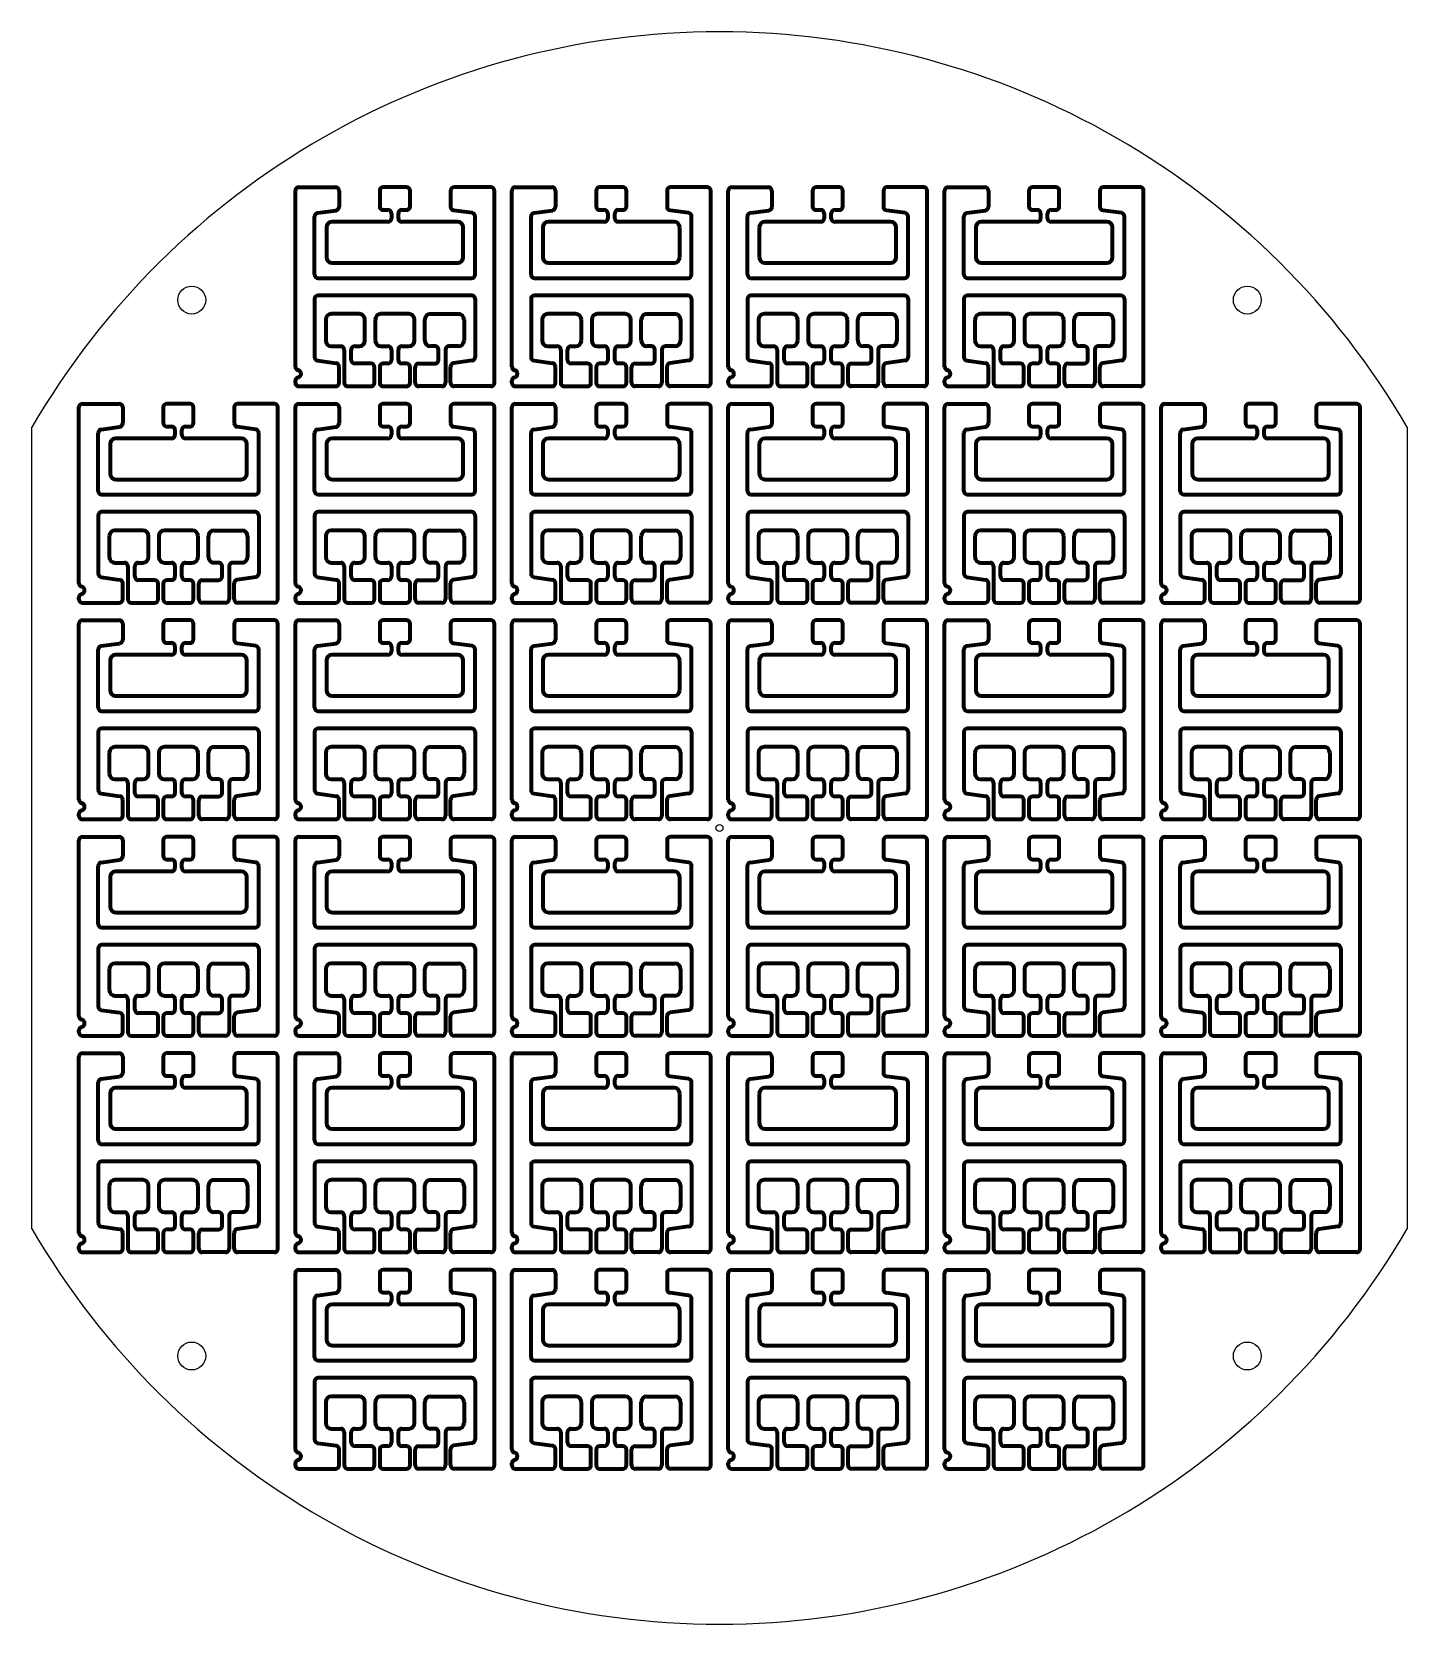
# Model space of a CAD drawing. Header units: millimetres. Extents: x 2372 to 2569, y 1689 to 1917.
import ezdxf

# ---------------------------------------------------------------- set-up
doc = ezdxf.new("R2010")
doc.units = ezdxf.units.MM
doc.layers.add('mask_hole', color=100, linetype='Continuous')
doc.layers.add('mask_outline', color=10, linetype='Continuous')
doc.layers.add('mask_stencil', color=30, linetype='Continuous', lineweight=70)

msp = doc.modelspace()

# ---------------------------------------------------------------- linework, layer by layer
at = {"layer": 'mask_hole'}
for centre, radius in [((2395.34, 1878.88), 2), ((2546.54, 1878.88), 2), ((2470.94, 1803.28), 0.5), ((2395.34, 1727.68), 2), ((2546.54, 1727.68), 2)]:
    msp.add_circle(centre, radius, dxfattribs=at)
at = {"layer": 'mask_outline'}
for p, q in [((2372.44, 1745.88), (2372.44, 1860.68)), ((2569.44, 1860.67), (2569.44, 1745.9))]:
    msp.add_line(p, q, dxfattribs=at)
for start, end in [(30.2232, 149.7686), (210.2314, 329.7768)]:
    msp.add_arc((2470.94, 1803.28), 114, start, end, dxfattribs=at)
at = {"layer": 'mask_stencil'}
for p, q in [((2410.69, 1895.03), (2415.95, 1895.03)), ((2426.11, 1895.03), (2422.77, 1895.03)), ((2438.19, 1895.03), (2432.92, 1895.03)), ((2441.69, 1895.03), (2446.95, 1895.03)), ((2457.11, 1895.03), (2453.77, 1895.03)), ((2469.19, 1895.03), (2463.92, 1895.03)), ((2472.69, 1895.03), (2477.95, 1895.03)), ((2488.11, 1895.03), (2484.77, 1895.03)), ((2500.19, 1895.03), (2494.92, 1895.03)), ((2503.69, 1895.03), (2508.95, 1895.03)), ((2519.11, 1895.03), (2515.77, 1895.03)), ((2531.19, 1895.03), (2525.92, 1895.03)), ((2410.19, 1869.33), (2410.19, 1894.53)), ((2416.45, 1894.53), (2416.45, 1892.22)), ((2422.27, 1894.53), (2422.27, 1892.28)), ((2426.61, 1892.28), (2426.61, 1894.53)), ((2432.42, 1894.53), (2432.42, 1892.22)), ((2438.69, 1867.03), (2438.69, 1894.53)), ((2441.19, 1869.33), (2441.19, 1894.53)), ((2447.45, 1894.53), (2447.45, 1892.22)), ((2453.27, 1894.53), (2453.27, 1892.28)), ((2457.61, 1892.28), (2457.61, 1894.53)), ((2463.42, 1894.53), (2463.42, 1892.22)), ((2469.69, 1867.03), (2469.69, 1894.53)), ((2472.19, 1869.33), (2472.19, 1894.53)), ((2478.45, 1894.53), (2478.45, 1892.22)), ((2484.27, 1894.53), (2484.27, 1892.28)), ((2488.61, 1892.28), (2488.61, 1894.53)), ((2494.42, 1894.53), (2494.42, 1892.22)), ((2500.69, 1867.03), (2500.69, 1894.53)), ((2503.19, 1869.33), (2503.19, 1894.53)), ((2509.45, 1894.53), (2509.45, 1892.22)), ((2515.27, 1894.53), (2515.27, 1892.28)), ((2519.61, 1892.28), (2519.61, 1894.53)), ((2525.42, 1894.53), (2525.42, 1892.22)), ((2531.69, 1867.03), (2531.69, 1894.53)), ((2412.94, 1882.53), (2412.94, 1890.85)), ((2413.37, 1891.35), (2416.02, 1891.72)), ((2422.77, 1891.78), (2423.44, 1891.78)), ((2423.94, 1891.28), (2423.94, 1890.57)), ((2424.94, 1890.57), (2424.94, 1891.28)), ((2425.44, 1891.78), (2426.11, 1891.78)), ((2435.51, 1891.35), (2432.85, 1891.72)), ((2435.94, 1882.53), (2435.94, 1890.85)), ((2443.94, 1882.53), (2443.94, 1890.85)), ((2444.37, 1891.35), (2447.02, 1891.72)), ((2453.77, 1891.78), (2454.44, 1891.78)), ((2454.94, 1891.28), (2454.94, 1890.57)), ((2455.94, 1890.57), (2455.94, 1891.28)), ((2456.44, 1891.78), (2457.11, 1891.78)), ((2466.51, 1891.35), (2463.85, 1891.72)), ((2466.94, 1882.53), (2466.94, 1890.85)), ((2474.94, 1882.53), (2474.94, 1890.85)), ((2475.37, 1891.35), (2478.02, 1891.72)), ((2484.77, 1891.78), (2485.44, 1891.78)), ((2485.94, 1891.28), (2485.94, 1890.57)), ((2486.94, 1890.57), (2486.94, 1891.28)), ((2487.44, 1891.78), (2488.11, 1891.78)), ((2497.51, 1891.35), (2494.85, 1891.72)), ((2497.94, 1882.53), (2497.94, 1890.85)), ((2505.94, 1882.53), (2505.94, 1890.85)), ((2506.37, 1891.35), (2509.02, 1891.72)), ((2515.77, 1891.78), (2516.44, 1891.78)), ((2516.94, 1891.28), (2516.94, 1890.57)), ((2517.94, 1890.57), (2517.94, 1891.28)), ((2518.44, 1891.78), (2519.11, 1891.78)), ((2528.51, 1891.35), (2525.85, 1891.72)), ((2528.94, 1882.53), (2528.94, 1890.85)), ((2414.64, 1889.27), (2414.64, 1885)), ((2423.44, 1890.07), (2415.44, 1890.07)), ((2433.44, 1890.07), (2425.44, 1890.07)), ((2434.24, 1885), (2434.24, 1889.27)), ((2445.64, 1889.27), (2445.64, 1885)), ((2454.44, 1890.07), (2446.44, 1890.07)), ((2464.44, 1890.07), (2456.44, 1890.07)), ((2465.24, 1885), (2465.24, 1889.27)), ((2476.64, 1889.27), (2476.64, 1885)), ((2485.44, 1890.07), (2477.44, 1890.07)), ((2495.44, 1890.07), (2487.44, 1890.07)), ((2496.24, 1885), (2496.24, 1889.27)), ((2507.64, 1889.27), (2507.64, 1885)), ((2516.44, 1890.07), (2508.44, 1890.07)), ((2526.44, 1890.07), (2518.44, 1890.07)), ((2527.24, 1885), (2527.24, 1889.27)), ((2415.44, 1884.2), (2433.44, 1884.2)), ((2446.44, 1884.2), (2464.44, 1884.2)), ((2477.44, 1884.2), (2495.44, 1884.2)), ((2508.44, 1884.2), (2526.44, 1884.2)), ((2413.44, 1882.03), (2435.44, 1882.03)), ((2444.44, 1882.03), (2466.44, 1882.03)), ((2475.44, 1882.03), (2497.44, 1882.03)), ((2506.44, 1882.03), (2528.44, 1882.03)), ((2412.94, 1879.03), (2412.94, 1870.71)), ((2435.44, 1879.53), (2413.44, 1879.53)), ((2435.94, 1879.03), (2435.94, 1870.71)), ((2443.94, 1879.03), (2443.94, 1870.71)), ((2466.44, 1879.53), (2444.44, 1879.53)), ((2466.94, 1879.03), (2466.94, 1870.71)), ((2474.94, 1879.03), (2474.94, 1870.71)), ((2497.44, 1879.53), (2475.44, 1879.53)), ((2497.94, 1879.03), (2497.94, 1870.71)), ((2505.94, 1879.03), (2505.94, 1870.71)), ((2528.44, 1879.53), (2506.44, 1879.53)), ((2528.94, 1879.03), (2528.94, 1870.71)), ((2419.35, 1876.89), (2415.33, 1876.89)), ((2426.45, 1876.89), (2422.43, 1876.89)), ((2429.53, 1876.89), (2433.55, 1876.89)), ((2450.35, 1876.89), (2446.33, 1876.89)), ((2457.45, 1876.89), (2453.43, 1876.89)), ((2460.53, 1876.89), (2464.55, 1876.89)), ((2481.35, 1876.89), (2477.33, 1876.89)), ((2488.45, 1876.89), (2484.43, 1876.89)), ((2491.53, 1876.89), (2495.55, 1876.89)), ((2512.35, 1876.89), (2508.33, 1876.89)), ((2519.45, 1876.89), (2515.43, 1876.89)), ((2522.53, 1876.89), (2526.55, 1876.89)), ((2414.53, 1876.09), (2414.53, 1873.07)), ((2420.15, 1873.07), (2420.15, 1876.09)), ((2421.63, 1876.09), (2421.63, 1873.07)), ((2427.25, 1873.07), (2427.25, 1876.09)), ((2428.73, 1873.07), (2428.73, 1876.09)), ((2434.35, 1876.09), (2434.35, 1873.07)), ((2445.53, 1876.09), (2445.53, 1873.07)), ((2451.15, 1873.07), (2451.15, 1876.09)), ((2452.63, 1876.09), (2452.63, 1873.07)), ((2458.25, 1873.07), (2458.25, 1876.09)), ((2459.73, 1873.07), (2459.73, 1876.09)), ((2465.35, 1876.09), (2465.35, 1873.07)), ((2476.53, 1876.09), (2476.53, 1873.07)), ((2482.15, 1873.07), (2482.15, 1876.09)), ((2483.63, 1876.09), (2483.63, 1873.07)), ((2489.25, 1873.07), (2489.25, 1876.09)), ((2490.73, 1873.07), (2490.73, 1876.09)), ((2496.35, 1876.09), (2496.35, 1873.07)), ((2507.53, 1876.09), (2507.53, 1873.07)), ((2513.15, 1873.07), (2513.15, 1876.09)), ((2514.63, 1876.09), (2514.63, 1873.07)), ((2520.25, 1873.07), (2520.25, 1876.09)), ((2521.73, 1873.07), (2521.73, 1876.09)), ((2527.35, 1876.09), (2527.35, 1873.07)), ((2415.33, 1872.27), (2416.69, 1872.27)), ((2418.69, 1872.27), (2419.35, 1872.27)), ((2422.43, 1872.27), (2423.44, 1872.27)), ((2425.44, 1872.27), (2426.45, 1872.27)), ((2430.19, 1872.27), (2429.53, 1872.27)), ((2433.55, 1872.27), (2432.19, 1872.27)), ((2446.33, 1872.27), (2447.69, 1872.27)), ((2449.69, 1872.27), (2450.35, 1872.27)), ((2453.43, 1872.27), (2454.44, 1872.27)), ((2456.44, 1872.27), (2457.45, 1872.27)), ((2461.19, 1872.27), (2460.53, 1872.27)), ((2464.55, 1872.27), (2463.19, 1872.27)), ((2477.33, 1872.27), (2478.69, 1872.27)), ((2480.69, 1872.27), (2481.35, 1872.27)), ((2484.43, 1872.27), (2485.44, 1872.27)), ((2487.44, 1872.27), (2488.45, 1872.27)), ((2492.19, 1872.27), (2491.53, 1872.27)), ((2495.55, 1872.27), (2494.19, 1872.27)), ((2508.33, 1872.27), (2509.69, 1872.27)), ((2511.69, 1872.27), (2512.35, 1872.27)), ((2515.43, 1872.27), (2516.44, 1872.27)), ((2518.44, 1872.27), (2519.45, 1872.27)), ((2523.19, 1872.27), (2522.53, 1872.27)), ((2526.55, 1872.27), (2525.19, 1872.27)), ((2413.37, 1870.22), (2416.02, 1869.84)), ((2417.19, 1871.77), (2417.19, 1870.28)), ((2417.19, 1870.28), (2417.19, 1869.78)), ((2417.19, 1869.78), (2417.19, 1867.03)), ((2418.19, 1870.28), (2418.19, 1871.77)), ((2421.03, 1869.78), (2418.69, 1869.78)), ((2423.44, 1869.78), (2422.77, 1869.78)), ((2423.94, 1871.77), (2423.94, 1870.28)), ((2424.94, 1870.28), (2424.94, 1871.77)), ((2426.11, 1869.78), (2425.44, 1869.78)), ((2427.85, 1869.78), (2430.19, 1869.78)), ((2430.69, 1870.28), (2430.69, 1871.77)), ((2431.69, 1871.77), (2431.69, 1870.28)), ((2431.69, 1870.28), (2431.69, 1869.78)), ((2431.69, 1869.78), (2431.69, 1867.03)), ((2435.51, 1870.22), (2432.85, 1869.84)), ((2444.37, 1870.22), (2447.02, 1869.84)), ((2448.19, 1871.77), (2448.19, 1870.28)), ((2448.19, 1870.28), (2448.19, 1869.78)), ((2448.19, 1869.78), (2448.19, 1867.03)), ((2449.19, 1870.28), (2449.19, 1871.77)), ((2452.03, 1869.78), (2449.69, 1869.78)), ((2454.44, 1869.78), (2453.77, 1869.78)), ((2454.94, 1871.77), (2454.94, 1870.28)), ((2455.94, 1870.28), (2455.94, 1871.77)), ((2457.11, 1869.78), (2456.44, 1869.78)), ((2458.85, 1869.78), (2461.19, 1869.78)), ((2461.69, 1870.28), (2461.69, 1871.77)), ((2462.69, 1871.77), (2462.69, 1870.28)), ((2462.69, 1870.28), (2462.69, 1869.78)), ((2462.69, 1869.78), (2462.69, 1867.03)), ((2466.51, 1870.22), (2463.85, 1869.84)), ((2475.37, 1870.22), (2478.02, 1869.84)), ((2479.19, 1871.77), (2479.19, 1870.28)), ((2479.19, 1870.28), (2479.19, 1869.78)), ((2479.19, 1869.78), (2479.19, 1867.03)), ((2480.19, 1870.28), (2480.19, 1871.77)), ((2483.03, 1869.78), (2480.69, 1869.78)), ((2485.44, 1869.78), (2484.77, 1869.78)), ((2485.94, 1871.77), (2485.94, 1870.28)), ((2486.94, 1870.28), (2486.94, 1871.77)), ((2488.11, 1869.78), (2487.44, 1869.78)), ((2489.85, 1869.78), (2492.19, 1869.78)), ((2492.69, 1870.28), (2492.69, 1871.77)), ((2493.69, 1871.77), (2493.69, 1870.28)), ((2493.69, 1870.28), (2493.69, 1869.78)), ((2493.69, 1869.78), (2493.69, 1867.03)), ((2497.51, 1870.22), (2494.85, 1869.84)), ((2506.37, 1870.22), (2509.02, 1869.84)), ((2510.19, 1871.77), (2510.19, 1870.28)), ((2510.19, 1870.28), (2510.19, 1869.78)), ((2510.19, 1869.78), (2510.19, 1867.03)), ((2511.19, 1870.28), (2511.19, 1871.77)), ((2514.03, 1869.78), (2511.69, 1869.78)), ((2516.44, 1869.78), (2515.77, 1869.78)), ((2516.94, 1871.77), (2516.94, 1870.28)), ((2517.94, 1870.28), (2517.94, 1871.77)), ((2519.11, 1869.78), (2518.44, 1869.78)), ((2520.85, 1869.78), (2523.19, 1869.78)), ((2523.69, 1870.28), (2523.69, 1871.77)), ((2524.69, 1871.77), (2524.69, 1870.28)), ((2524.69, 1870.28), (2524.69, 1869.78)), ((2524.69, 1869.78), (2524.69, 1867.03)), ((2528.51, 1870.22), (2525.85, 1869.84)), ((2416.45, 1867.03), (2416.45, 1869.35)), ((2421.53, 1867.03), (2421.53, 1869.28)), ((2422.27, 1869.28), (2422.27, 1867.03)), ((2426.61, 1867.03), (2426.61, 1869.28)), ((2427.35, 1867.03), (2427.35, 1869.28)), ((2432.42, 1867.03), (2432.42, 1869.35)), ((2447.45, 1867.03), (2447.45, 1869.35)), ((2452.53, 1867.03), (2452.53, 1869.28)), ((2453.27, 1869.28), (2453.27, 1867.03)), ((2457.61, 1867.03), (2457.61, 1869.28)), ((2458.35, 1867.03), (2458.35, 1869.28)), ((2463.42, 1867.03), (2463.42, 1869.35)), ((2478.45, 1867.03), (2478.45, 1869.35)), ((2483.53, 1867.03), (2483.53, 1869.28)), ((2484.27, 1869.28), (2484.27, 1867.03)), ((2488.61, 1867.03), (2488.61, 1869.28)), ((2489.35, 1867.03), (2489.35, 1869.28)), ((2494.42, 1867.03), (2494.42, 1869.35)), ((2509.45, 1867.03), (2509.45, 1869.35)), ((2514.53, 1867.03), (2514.53, 1869.28)), ((2515.27, 1869.28), (2515.27, 1867.03)), ((2519.61, 1867.03), (2519.61, 1869.28)), ((2520.35, 1867.03), (2520.35, 1869.28)), ((2525.42, 1867.03), (2525.42, 1869.35)), ((2410.19, 1867.03), (2410.19, 1867.31)), ((2410.69, 1866.53), (2415.95, 1866.53)), ((2417.69, 1866.53), (2421.03, 1866.53)), ((2422.77, 1866.53), (2426.11, 1866.53)), ((2431.19, 1866.53), (2427.85, 1866.53)), ((2438.19, 1866.53), (2432.92, 1866.53)), ((2441.19, 1867.03), (2441.19, 1867.31)), ((2441.69, 1866.53), (2446.95, 1866.53)), ((2448.69, 1866.53), (2452.03, 1866.53)), ((2453.77, 1866.53), (2457.11, 1866.53)), ((2462.19, 1866.53), (2458.85, 1866.53)), ((2469.19, 1866.53), (2463.92, 1866.53)), ((2472.19, 1867.03), (2472.19, 1867.31)), ((2472.69, 1866.53), (2477.95, 1866.53)), ((2479.69, 1866.53), (2483.03, 1866.53)), ((2484.77, 1866.53), (2488.11, 1866.53)), ((2493.19, 1866.53), (2489.85, 1866.53)), ((2500.19, 1866.53), (2494.92, 1866.53)), ((2503.19, 1867.03), (2503.19, 1867.31)), ((2503.69, 1866.53), (2508.95, 1866.53)), ((2510.69, 1866.53), (2514.03, 1866.53)), ((2515.77, 1866.53), (2519.11, 1866.53)), ((2524.19, 1866.53), (2520.85, 1866.53)), ((2531.19, 1866.53), (2525.92, 1866.53)), ((2379.19, 1838.33), (2379.19, 1863.53)), ((2379.69, 1864.03), (2384.95, 1864.03)), ((2385.45, 1863.53), (2385.45, 1861.22)), ((2391.27, 1863.53), (2391.27, 1861.28)), ((2395.11, 1864.03), (2391.77, 1864.03)), ((2395.61, 1861.28), (2395.61, 1863.53)), ((2401.42, 1863.53), (2401.42, 1861.22)), ((2407.19, 1864.03), (2401.92, 1864.03)), ((2407.69, 1836.03), (2407.69, 1863.53)), ((2410.19, 1838.33), (2410.19, 1863.53)), ((2410.69, 1864.03), (2415.95, 1864.03)), ((2416.45, 1863.53), (2416.45, 1861.22)), ((2422.27, 1863.53), (2422.27, 1861.28)), ((2426.11, 1864.03), (2422.77, 1864.03)), ((2426.61, 1861.28), (2426.61, 1863.53)), ((2432.42, 1863.53), (2432.42, 1861.22)), ((2438.19, 1864.03), (2432.92, 1864.03)), ((2438.69, 1836.03), (2438.69, 1863.53)), ((2441.19, 1838.33), (2441.19, 1863.53)), ((2441.69, 1864.03), (2446.95, 1864.03)), ((2447.45, 1863.53), (2447.45, 1861.22)), ((2453.27, 1863.53), (2453.27, 1861.28)), ((2457.11, 1864.03), (2453.77, 1864.03)), ((2457.61, 1861.28), (2457.61, 1863.53)), ((2463.42, 1863.53), (2463.42, 1861.22)), ((2469.19, 1864.03), (2463.92, 1864.03)), ((2469.69, 1836.03), (2469.69, 1863.53)), ((2472.19, 1838.33), (2472.19, 1863.53)), ((2472.69, 1864.03), (2477.95, 1864.03)), ((2478.45, 1863.53), (2478.45, 1861.22)), ((2484.27, 1863.53), (2484.27, 1861.28)), ((2488.11, 1864.03), (2484.77, 1864.03)), ((2488.61, 1861.28), (2488.61, 1863.53)), ((2494.42, 1863.53), (2494.42, 1861.22)), ((2500.19, 1864.03), (2494.92, 1864.03)), ((2500.69, 1836.03), (2500.69, 1863.53)), ((2503.19, 1838.33), (2503.19, 1863.53)), ((2503.69, 1864.03), (2508.95, 1864.03)), ((2509.45, 1863.53), (2509.45, 1861.22)), ((2515.27, 1863.53), (2515.27, 1861.28)), ((2519.11, 1864.03), (2515.77, 1864.03)), ((2519.61, 1861.28), (2519.61, 1863.53)), ((2525.42, 1863.53), (2525.42, 1861.22)), ((2531.19, 1864.03), (2525.92, 1864.03)), ((2531.69, 1836.03), (2531.69, 1863.53)), ((2534.19, 1838.33), (2534.19, 1863.53)), ((2534.69, 1864.03), (2539.95, 1864.03)), ((2540.45, 1863.53), (2540.45, 1861.22)), ((2546.27, 1863.53), (2546.27, 1861.28)), ((2550.11, 1864.03), (2546.77, 1864.03)), ((2550.61, 1861.28), (2550.61, 1863.53)), ((2556.42, 1863.53), (2556.42, 1861.22)), ((2562.19, 1864.03), (2556.92, 1864.03)), ((2562.69, 1836.03), (2562.69, 1863.53)), ((2382.37, 1860.35), (2385.02, 1860.72)), ((2391.77, 1860.78), (2392.44, 1860.78)), ((2394.44, 1860.78), (2395.11, 1860.78)), ((2404.51, 1860.35), (2401.85, 1860.72)), ((2413.37, 1860.35), (2416.02, 1860.72)), ((2422.77, 1860.78), (2423.44, 1860.78)), ((2425.44, 1860.78), (2426.11, 1860.78)), ((2435.51, 1860.35), (2432.85, 1860.72)), ((2444.37, 1860.35), (2447.02, 1860.72)), ((2453.77, 1860.78), (2454.44, 1860.78)), ((2456.44, 1860.78), (2457.11, 1860.78)), ((2466.51, 1860.35), (2463.85, 1860.72)), ((2475.37, 1860.35), (2478.02, 1860.72)), ((2484.77, 1860.78), (2485.44, 1860.78)), ((2487.44, 1860.78), (2488.11, 1860.78)), ((2497.51, 1860.35), (2494.85, 1860.72)), ((2506.37, 1860.35), (2509.02, 1860.72)), ((2515.77, 1860.78), (2516.44, 1860.78)), ((2518.44, 1860.78), (2519.11, 1860.78)), ((2528.51, 1860.35), (2525.85, 1860.72)), ((2537.37, 1860.35), (2540.02, 1860.72)), ((2546.77, 1860.78), (2547.44, 1860.78)), ((2549.44, 1860.78), (2550.11, 1860.78)), ((2559.51, 1860.35), (2556.85, 1860.72)), ((2381.94, 1851.53), (2381.94, 1859.85)), ((2383.64, 1858.27), (2383.64, 1854)), ((2392.44, 1859.07), (2384.44, 1859.07)), ((2392.94, 1860.28), (2392.94, 1859.57)), ((2393.94, 1859.57), (2393.94, 1860.28)), ((2402.44, 1859.07), (2394.44, 1859.07)), ((2403.24, 1854), (2403.24, 1858.27)), ((2404.94, 1851.53), (2404.94, 1859.85)), ((2412.94, 1851.53), (2412.94, 1859.85)), ((2414.64, 1858.27), (2414.64, 1854)), ((2423.44, 1859.07), (2415.44, 1859.07)), ((2423.94, 1860.28), (2423.94, 1859.57)), ((2424.94, 1859.57), (2424.94, 1860.28)), ((2433.44, 1859.07), (2425.44, 1859.07)), ((2434.24, 1854), (2434.24, 1858.27)), ((2435.94, 1851.53), (2435.94, 1859.85)), ((2443.94, 1851.53), (2443.94, 1859.85)), ((2445.64, 1858.27), (2445.64, 1854)), ((2454.44, 1859.07), (2446.44, 1859.07)), ((2454.94, 1860.28), (2454.94, 1859.57)), ((2455.94, 1859.57), (2455.94, 1860.28)), ((2464.44, 1859.07), (2456.44, 1859.07)), ((2465.24, 1854), (2465.24, 1858.27)), ((2466.94, 1851.53), (2466.94, 1859.85)), ((2474.94, 1851.53), (2474.94, 1859.85)), ((2476.64, 1858.27), (2476.64, 1854)), ((2485.44, 1859.07), (2477.44, 1859.07)), ((2485.94, 1860.28), (2485.94, 1859.57)), ((2486.94, 1859.57), (2486.94, 1860.28)), ((2495.44, 1859.07), (2487.44, 1859.07)), ((2496.24, 1854), (2496.24, 1858.27)), ((2497.94, 1851.53), (2497.94, 1859.85)), ((2505.94, 1851.53), (2505.94, 1859.85)), ((2507.64, 1858.27), (2507.64, 1854)), ((2516.44, 1859.07), (2508.44, 1859.07)), ((2516.94, 1860.28), (2516.94, 1859.57)), ((2517.94, 1859.57), (2517.94, 1860.28)), ((2526.44, 1859.07), (2518.44, 1859.07)), ((2527.24, 1854), (2527.24, 1858.27)), ((2528.94, 1851.53), (2528.94, 1859.85)), ((2536.94, 1851.53), (2536.94, 1859.85)), ((2538.64, 1858.27), (2538.64, 1854)), ((2547.44, 1859.07), (2539.44, 1859.07)), ((2547.94, 1860.28), (2547.94, 1859.57)), ((2548.94, 1859.57), (2548.94, 1860.28)), ((2557.44, 1859.07), (2549.44, 1859.07)), ((2558.24, 1854), (2558.24, 1858.27)), ((2559.94, 1851.53), (2559.94, 1859.85)), ((2384.44, 1853.2), (2402.44, 1853.2)), ((2415.44, 1853.2), (2433.44, 1853.2)), ((2446.44, 1853.2), (2464.44, 1853.2)), ((2477.44, 1853.2), (2495.44, 1853.2)), ((2508.44, 1853.2), (2526.44, 1853.2)), ((2539.44, 1853.2), (2557.44, 1853.2)), ((2382.44, 1851.03), (2404.44, 1851.03)), ((2413.44, 1851.03), (2435.44, 1851.03)), ((2444.44, 1851.03), (2466.44, 1851.03)), ((2475.44, 1851.03), (2497.44, 1851.03)), ((2506.44, 1851.03), (2528.44, 1851.03)), ((2537.44, 1851.03), (2559.44, 1851.03)), ((2381.94, 1848.03), (2381.94, 1839.71)), ((2404.44, 1848.53), (2382.44, 1848.53)), ((2404.94, 1848.03), (2404.94, 1839.71)), ((2412.94, 1848.03), (2412.94, 1839.71)), ((2435.44, 1848.53), (2413.44, 1848.53)), ((2435.94, 1848.03), (2435.94, 1839.71)), ((2443.94, 1848.03), (2443.94, 1839.71)), ((2466.44, 1848.53), (2444.44, 1848.53)), ((2466.94, 1848.03), (2466.94, 1839.71)), ((2474.94, 1848.03), (2474.94, 1839.71)), ((2497.44, 1848.53), (2475.44, 1848.53)), ((2497.94, 1848.03), (2497.94, 1839.71)), ((2505.94, 1848.03), (2505.94, 1839.71)), ((2528.44, 1848.53), (2506.44, 1848.53)), ((2528.94, 1848.03), (2528.94, 1839.71)), ((2536.94, 1848.03), (2536.94, 1839.71)), ((2559.44, 1848.53), (2537.44, 1848.53)), ((2559.94, 1848.03), (2559.94, 1839.71)), ((2383.53, 1845.09), (2383.53, 1842.07)), ((2388.35, 1845.89), (2384.33, 1845.89)), ((2389.15, 1842.07), (2389.15, 1845.09)), ((2390.63, 1845.09), (2390.63, 1842.07)), ((2395.45, 1845.89), (2391.43, 1845.89)), ((2396.25, 1842.07), (2396.25, 1845.09)), ((2397.73, 1842.07), (2397.73, 1845.09)), ((2398.53, 1845.89), (2402.55, 1845.89)), ((2403.35, 1845.09), (2403.35, 1842.07)), ((2414.53, 1845.09), (2414.53, 1842.07)), ((2419.35, 1845.89), (2415.33, 1845.89)), ((2420.15, 1842.07), (2420.15, 1845.09)), ((2421.63, 1845.09), (2421.63, 1842.07)), ((2426.45, 1845.89), (2422.43, 1845.89)), ((2427.25, 1842.07), (2427.25, 1845.09)), ((2428.73, 1842.07), (2428.73, 1845.09)), ((2429.53, 1845.89), (2433.55, 1845.89)), ((2434.35, 1845.09), (2434.35, 1842.07)), ((2445.53, 1845.09), (2445.53, 1842.07)), ((2450.35, 1845.89), (2446.33, 1845.89)), ((2451.15, 1842.07), (2451.15, 1845.09)), ((2452.63, 1845.09), (2452.63, 1842.07)), ((2457.45, 1845.89), (2453.43, 1845.89)), ((2458.25, 1842.07), (2458.25, 1845.09)), ((2459.73, 1842.07), (2459.73, 1845.09)), ((2460.53, 1845.89), (2464.55, 1845.89)), ((2465.35, 1845.09), (2465.35, 1842.07)), ((2476.53, 1845.09), (2476.53, 1842.07)), ((2481.35, 1845.89), (2477.33, 1845.89)), ((2482.15, 1842.07), (2482.15, 1845.09)), ((2483.63, 1845.09), (2483.63, 1842.07)), ((2488.45, 1845.89), (2484.43, 1845.89)), ((2489.25, 1842.07), (2489.25, 1845.09)), ((2490.73, 1842.07), (2490.73, 1845.09)), ((2491.53, 1845.89), (2495.55, 1845.89)), ((2496.35, 1845.09), (2496.35, 1842.07)), ((2507.53, 1845.09), (2507.53, 1842.07)), ((2512.35, 1845.89), (2508.33, 1845.89)), ((2513.15, 1842.07), (2513.15, 1845.09)), ((2514.63, 1845.09), (2514.63, 1842.07)), ((2519.45, 1845.89), (2515.43, 1845.89)), ((2520.25, 1842.07), (2520.25, 1845.09)), ((2521.73, 1842.07), (2521.73, 1845.09)), ((2522.53, 1845.89), (2526.55, 1845.89)), ((2527.35, 1845.09), (2527.35, 1842.07)), ((2538.53, 1845.09), (2538.53, 1842.07)), ((2543.35, 1845.89), (2539.33, 1845.89)), ((2544.15, 1842.07), (2544.15, 1845.09)), ((2545.63, 1845.09), (2545.63, 1842.07)), ((2550.45, 1845.89), (2546.43, 1845.89)), ((2551.25, 1842.07), (2551.25, 1845.09)), ((2552.73, 1842.07), (2552.73, 1845.09)), ((2553.53, 1845.89), (2557.55, 1845.89)), ((2558.35, 1845.09), (2558.35, 1842.07)), ((2384.33, 1841.27), (2385.69, 1841.27)), ((2386.19, 1840.77), (2386.19, 1839.28)), ((2387.19, 1839.28), (2387.19, 1840.77)), ((2387.69, 1841.27), (2388.35, 1841.27)), ((2391.43, 1841.27), (2392.44, 1841.27)), ((2392.94, 1840.77), (2392.94, 1839.28)), ((2393.94, 1839.28), (2393.94, 1840.77)), ((2394.44, 1841.27), (2395.45, 1841.27)), ((2399.19, 1841.27), (2398.53, 1841.27)), ((2399.69, 1839.28), (2399.69, 1840.77)), ((2400.69, 1840.77), (2400.69, 1839.28)), ((2402.55, 1841.27), (2401.19, 1841.27)), ((2415.33, 1841.27), (2416.69, 1841.27)), ((2417.19, 1840.77), (2417.19, 1839.28)), ((2418.19, 1839.28), (2418.19, 1840.77)), ((2418.69, 1841.27), (2419.35, 1841.27)), ((2422.43, 1841.27), (2423.44, 1841.27)), ((2423.94, 1840.77), (2423.94, 1839.28)), ((2424.94, 1839.28), (2424.94, 1840.77)), ((2425.44, 1841.27), (2426.45, 1841.27)), ((2430.19, 1841.27), (2429.53, 1841.27)), ((2430.69, 1839.28), (2430.69, 1840.77)), ((2431.69, 1840.77), (2431.69, 1839.28)), ((2433.55, 1841.27), (2432.19, 1841.27)), ((2446.33, 1841.27), (2447.69, 1841.27)), ((2448.19, 1840.77), (2448.19, 1839.28)), ((2449.19, 1839.28), (2449.19, 1840.77)), ((2449.69, 1841.27), (2450.35, 1841.27)), ((2453.43, 1841.27), (2454.44, 1841.27)), ((2454.94, 1840.77), (2454.94, 1839.28)), ((2455.94, 1839.28), (2455.94, 1840.77)), ((2456.44, 1841.27), (2457.45, 1841.27)), ((2461.19, 1841.27), (2460.53, 1841.27)), ((2461.69, 1839.28), (2461.69, 1840.77)), ((2462.69, 1840.77), (2462.69, 1839.28)), ((2464.55, 1841.27), (2463.19, 1841.27)), ((2477.33, 1841.27), (2478.69, 1841.27)), ((2479.19, 1840.77), (2479.19, 1839.28)), ((2480.19, 1839.28), (2480.19, 1840.77)), ((2480.69, 1841.27), (2481.35, 1841.27)), ((2484.43, 1841.27), (2485.44, 1841.27)), ((2485.94, 1840.77), (2485.94, 1839.28)), ((2486.94, 1839.28), (2486.94, 1840.77)), ((2487.44, 1841.27), (2488.45, 1841.27)), ((2492.19, 1841.27), (2491.53, 1841.27)), ((2492.69, 1839.28), (2492.69, 1840.77)), ((2493.69, 1840.77), (2493.69, 1839.28)), ((2495.55, 1841.27), (2494.19, 1841.27)), ((2508.33, 1841.27), (2509.69, 1841.27)), ((2510.19, 1840.77), (2510.19, 1839.28)), ((2511.19, 1839.28), (2511.19, 1840.77)), ((2511.69, 1841.27), (2512.35, 1841.27)), ((2515.43, 1841.27), (2516.44, 1841.27)), ((2516.94, 1840.77), (2516.94, 1839.28)), ((2517.94, 1839.28), (2517.94, 1840.77)), ((2518.44, 1841.27), (2519.45, 1841.27)), ((2523.19, 1841.27), (2522.53, 1841.27)), ((2523.69, 1839.28), (2523.69, 1840.77)), ((2524.69, 1840.77), (2524.69, 1839.28)), ((2526.55, 1841.27), (2525.19, 1841.27)), ((2539.33, 1841.27), (2540.69, 1841.27)), ((2541.19, 1840.77), (2541.19, 1839.28)), ((2542.19, 1839.28), (2542.19, 1840.77)), ((2542.69, 1841.27), (2543.35, 1841.27)), ((2546.43, 1841.27), (2547.44, 1841.27)), ((2547.94, 1840.77), (2547.94, 1839.28)), ((2548.94, 1839.28), (2548.94, 1840.77)), ((2549.44, 1841.27), (2550.45, 1841.27)), ((2554.19, 1841.27), (2553.53, 1841.27)), ((2554.69, 1839.28), (2554.69, 1840.77)), ((2555.69, 1840.77), (2555.69, 1839.28)), ((2557.55, 1841.27), (2556.19, 1841.27)), ((2382.37, 1839.22), (2385.02, 1838.84)), ((2385.45, 1836.03), (2385.45, 1838.35)), ((2386.19, 1839.28), (2386.19, 1838.78)), ((2386.19, 1838.78), (2386.19, 1836.03)), ((2390.03, 1838.78), (2387.69, 1838.78)), ((2390.53, 1836.03), (2390.53, 1838.28)), ((2391.27, 1838.28), (2391.27, 1836.03)), ((2392.44, 1838.78), (2391.77, 1838.78)), ((2395.11, 1838.78), (2394.44, 1838.78)), ((2395.61, 1836.03), (2395.61, 1838.28)), ((2396.35, 1836.03), (2396.35, 1838.28)), ((2396.85, 1838.78), (2399.19, 1838.78)), ((2400.69, 1839.28), (2400.69, 1838.78)), ((2400.69, 1838.78), (2400.69, 1836.03)), ((2401.42, 1836.03), (2401.42, 1838.35)), ((2404.51, 1839.22), (2401.85, 1838.84)), ((2413.37, 1839.22), (2416.02, 1838.84)), ((2416.45, 1836.03), (2416.45, 1838.35)), ((2417.19, 1839.28), (2417.19, 1838.78)), ((2417.19, 1838.78), (2417.19, 1836.03)), ((2421.03, 1838.78), (2418.69, 1838.78)), ((2421.53, 1836.03), (2421.53, 1838.28)), ((2422.27, 1838.28), (2422.27, 1836.03)), ((2423.44, 1838.78), (2422.77, 1838.78)), ((2426.11, 1838.78), (2425.44, 1838.78)), ((2426.61, 1836.03), (2426.61, 1838.28)), ((2427.35, 1836.03), (2427.35, 1838.28)), ((2427.85, 1838.78), (2430.19, 1838.78)), ((2431.69, 1839.28), (2431.69, 1838.78)), ((2431.69, 1838.78), (2431.69, 1836.03)), ((2432.42, 1836.03), (2432.42, 1838.35)), ((2435.51, 1839.22), (2432.85, 1838.84)), ((2444.37, 1839.22), (2447.02, 1838.84)), ((2447.45, 1836.03), (2447.45, 1838.35)), ((2448.19, 1839.28), (2448.19, 1838.78)), ((2448.19, 1838.78), (2448.19, 1836.03)), ((2452.03, 1838.78), (2449.69, 1838.78)), ((2452.53, 1836.03), (2452.53, 1838.28)), ((2453.27, 1838.28), (2453.27, 1836.03)), ((2454.44, 1838.78), (2453.77, 1838.78)), ((2457.11, 1838.78), (2456.44, 1838.78)), ((2457.61, 1836.03), (2457.61, 1838.28)), ((2458.35, 1836.03), (2458.35, 1838.28)), ((2458.85, 1838.78), (2461.19, 1838.78)), ((2462.69, 1839.28), (2462.69, 1838.78)), ((2462.69, 1838.78), (2462.69, 1836.03)), ((2463.42, 1836.03), (2463.42, 1838.35)), ((2466.51, 1839.22), (2463.85, 1838.84)), ((2475.37, 1839.22), (2478.02, 1838.84)), ((2478.45, 1836.03), (2478.45, 1838.35)), ((2479.19, 1839.28), (2479.19, 1838.78)), ((2479.19, 1838.78), (2479.19, 1836.03)), ((2483.03, 1838.78), (2480.69, 1838.78)), ((2483.53, 1836.03), (2483.53, 1838.28)), ((2484.27, 1838.28), (2484.27, 1836.03)), ((2485.44, 1838.78), (2484.77, 1838.78)), ((2488.11, 1838.78), (2487.44, 1838.78)), ((2488.61, 1836.03), (2488.61, 1838.28)), ((2489.35, 1836.03), (2489.35, 1838.28)), ((2489.85, 1838.78), (2492.19, 1838.78)), ((2493.69, 1839.28), (2493.69, 1838.78)), ((2493.69, 1838.78), (2493.69, 1836.03)), ((2494.42, 1836.03), (2494.42, 1838.35)), ((2497.51, 1839.22), (2494.85, 1838.84)), ((2506.37, 1839.22), (2509.02, 1838.84)), ((2509.45, 1836.03), (2509.45, 1838.35)), ((2510.19, 1839.28), (2510.19, 1838.78)), ((2510.19, 1838.78), (2510.19, 1836.03)), ((2514.03, 1838.78), (2511.69, 1838.78)), ((2514.53, 1836.03), (2514.53, 1838.28)), ((2515.27, 1838.28), (2515.27, 1836.03)), ((2516.44, 1838.78), (2515.77, 1838.78)), ((2519.11, 1838.78), (2518.44, 1838.78)), ((2519.61, 1836.03), (2519.61, 1838.28)), ((2520.35, 1836.03), (2520.35, 1838.28)), ((2520.85, 1838.78), (2523.19, 1838.78)), ((2524.69, 1839.28), (2524.69, 1838.78)), ((2524.69, 1838.78), (2524.69, 1836.03)), ((2525.42, 1836.03), (2525.42, 1838.35)), ((2528.51, 1839.22), (2525.85, 1838.84)), ((2537.37, 1839.22), (2540.02, 1838.84)), ((2540.45, 1836.03), (2540.45, 1838.35)), ((2541.19, 1839.28), (2541.19, 1838.78)), ((2541.19, 1838.78), (2541.19, 1836.03)), ((2545.03, 1838.78), (2542.69, 1838.78)), ((2545.53, 1836.03), (2545.53, 1838.28)), ((2546.27, 1838.28), (2546.27, 1836.03)), ((2547.44, 1838.78), (2546.77, 1838.78)), ((2550.11, 1838.78), (2549.44, 1838.78)), ((2550.61, 1836.03), (2550.61, 1838.28)), ((2551.35, 1836.03), (2551.35, 1838.28)), ((2551.85, 1838.78), (2554.19, 1838.78)), ((2555.69, 1839.28), (2555.69, 1838.78)), ((2555.69, 1838.78), (2555.69, 1836.03)), ((2556.42, 1836.03), (2556.42, 1838.35)), ((2559.51, 1839.22), (2556.85, 1838.84)), ((2379.19, 1836.03), (2379.19, 1836.31)), ((2379.69, 1835.53), (2384.95, 1835.53)), ((2386.69, 1835.53), (2390.03, 1835.53)), ((2391.77, 1835.53), (2395.11, 1835.53)), ((2400.19, 1835.53), (2396.85, 1835.53)), ((2407.19, 1835.53), (2401.92, 1835.53)), ((2410.19, 1836.03), (2410.19, 1836.31)), ((2410.69, 1835.53), (2415.95, 1835.53)), ((2417.69, 1835.53), (2421.03, 1835.53)), ((2422.77, 1835.53), (2426.11, 1835.53)), ((2431.19, 1835.53), (2427.85, 1835.53)), ((2438.19, 1835.53), (2432.92, 1835.53)), ((2441.19, 1836.03), (2441.19, 1836.31)), ((2441.69, 1835.53), (2446.95, 1835.53)), ((2448.69, 1835.53), (2452.03, 1835.53)), ((2453.77, 1835.53), (2457.11, 1835.53)), ((2462.19, 1835.53), (2458.85, 1835.53)), ((2469.19, 1835.53), (2463.92, 1835.53)), ((2472.19, 1836.03), (2472.19, 1836.31)), ((2472.69, 1835.53), (2477.95, 1835.53)), ((2479.69, 1835.53), (2483.03, 1835.53)), ((2484.77, 1835.53), (2488.11, 1835.53)), ((2493.19, 1835.53), (2489.85, 1835.53)), ((2500.19, 1835.53), (2494.92, 1835.53)), ((2503.19, 1836.03), (2503.19, 1836.31)), ((2503.69, 1835.53), (2508.95, 1835.53)), ((2510.69, 1835.53), (2514.03, 1835.53)), ((2515.77, 1835.53), (2519.11, 1835.53)), ((2524.19, 1835.53), (2520.85, 1835.53)), ((2531.19, 1835.53), (2525.92, 1835.53)), ((2534.19, 1836.03), (2534.19, 1836.31)), ((2534.69, 1835.53), (2539.95, 1835.53)), ((2541.69, 1835.53), (2545.03, 1835.53)), ((2546.77, 1835.53), (2550.11, 1835.53)), ((2555.19, 1835.53), (2551.85, 1835.53)), ((2562.19, 1835.53), (2556.92, 1835.53)), ((2379.19, 1807.33), (2379.19, 1832.53)), ((2379.69, 1833.03), (2384.95, 1833.03)), ((2385.45, 1832.53), (2385.45, 1830.22)), ((2391.27, 1832.53), (2391.27, 1830.28)), ((2395.11, 1833.03), (2391.77, 1833.03)), ((2395.61, 1830.28), (2395.61, 1832.53)), ((2401.42, 1832.53), (2401.42, 1830.22)), ((2407.19, 1833.03), (2401.92, 1833.03)), ((2407.69, 1805.03), (2407.69, 1832.53)), ((2410.19, 1807.33), (2410.19, 1832.53)), ((2410.69, 1833.03), (2415.95, 1833.03)), ((2416.45, 1832.53), (2416.45, 1830.22)), ((2422.27, 1832.53), (2422.27, 1830.28)), ((2426.11, 1833.03), (2422.77, 1833.03)), ((2426.61, 1830.28), (2426.61, 1832.53)), ((2432.42, 1832.53), (2432.42, 1830.22)), ((2438.19, 1833.03), (2432.92, 1833.03)), ((2438.69, 1805.03), (2438.69, 1832.53)), ((2441.19, 1807.33), (2441.19, 1832.53)), ((2441.69, 1833.03), (2446.95, 1833.03)), ((2447.45, 1832.53), (2447.45, 1830.22)), ((2453.27, 1832.53), (2453.27, 1830.28)), ((2457.11, 1833.03), (2453.77, 1833.03)), ((2457.61, 1830.28), (2457.61, 1832.53)), ((2463.42, 1832.53), (2463.42, 1830.22)), ((2469.19, 1833.03), (2463.92, 1833.03)), ((2469.69, 1805.03), (2469.69, 1832.53)), ((2472.19, 1807.33), (2472.19, 1832.53)), ((2472.69, 1833.03), (2477.95, 1833.03)), ((2478.45, 1832.53), (2478.45, 1830.22)), ((2484.27, 1832.53), (2484.27, 1830.28)), ((2488.11, 1833.03), (2484.77, 1833.03)), ((2488.61, 1830.28), (2488.61, 1832.53)), ((2494.42, 1832.53), (2494.42, 1830.22)), ((2500.19, 1833.03), (2494.92, 1833.03)), ((2500.69, 1805.03), (2500.69, 1832.53)), ((2503.19, 1807.33), (2503.19, 1832.53)), ((2503.69, 1833.03), (2508.95, 1833.03)), ((2509.45, 1832.53), (2509.45, 1830.22)), ((2515.27, 1832.53), (2515.27, 1830.28)), ((2519.11, 1833.03), (2515.77, 1833.03)), ((2519.61, 1830.28), (2519.61, 1832.53)), ((2525.42, 1832.53), (2525.42, 1830.22)), ((2531.19, 1833.03), (2525.92, 1833.03)), ((2531.69, 1805.03), (2531.69, 1832.53)), ((2534.19, 1807.33), (2534.19, 1832.53)), ((2534.69, 1833.03), (2539.95, 1833.03)), ((2540.45, 1832.53), (2540.45, 1830.22)), ((2546.27, 1832.53), (2546.27, 1830.28)), ((2550.11, 1833.03), (2546.77, 1833.03)), ((2550.61, 1830.28), (2550.61, 1832.53)), ((2556.42, 1832.53), (2556.42, 1830.22)), ((2562.19, 1833.03), (2556.92, 1833.03)), ((2562.69, 1805.03), (2562.69, 1832.53)), ((2381.94, 1820.53), (2381.94, 1828.85)), ((2382.37, 1829.35), (2385.02, 1829.72)), ((2391.77, 1829.78), (2392.44, 1829.78)), ((2392.94, 1829.28), (2392.94, 1828.57)), ((2393.94, 1828.57), (2393.94, 1829.28)), ((2394.44, 1829.78), (2395.11, 1829.78)), ((2404.51, 1829.35), (2401.85, 1829.72)), ((2404.94, 1820.53), (2404.94, 1828.85)), ((2412.94, 1820.53), (2412.94, 1828.85)), ((2413.37, 1829.35), (2416.02, 1829.72)), ((2422.77, 1829.78), (2423.44, 1829.78)), ((2423.94, 1829.28), (2423.94, 1828.57)), ((2424.94, 1828.57), (2424.94, 1829.28)), ((2425.44, 1829.78), (2426.11, 1829.78)), ((2435.51, 1829.35), (2432.85, 1829.72)), ((2435.94, 1820.53), (2435.94, 1828.85)), ((2443.94, 1820.53), (2443.94, 1828.85)), ((2444.37, 1829.35), (2447.02, 1829.72)), ((2453.77, 1829.78), (2454.44, 1829.78)), ((2454.94, 1829.28), (2454.94, 1828.57)), ((2455.94, 1828.57), (2455.94, 1829.28)), ((2456.44, 1829.78), (2457.11, 1829.78)), ((2466.51, 1829.35), (2463.85, 1829.72)), ((2466.94, 1820.53), (2466.94, 1828.85)), ((2474.94, 1820.53), (2474.94, 1828.85)), ((2475.37, 1829.35), (2478.02, 1829.72)), ((2484.77, 1829.78), (2485.44, 1829.78)), ((2485.94, 1829.28), (2485.94, 1828.57)), ((2486.94, 1828.57), (2486.94, 1829.28)), ((2487.44, 1829.78), (2488.11, 1829.78)), ((2497.51, 1829.35), (2494.85, 1829.72)), ((2497.94, 1820.53), (2497.94, 1828.85)), ((2505.94, 1820.53), (2505.94, 1828.85)), ((2506.37, 1829.35), (2509.02, 1829.72)), ((2515.77, 1829.78), (2516.44, 1829.78)), ((2516.94, 1829.28), (2516.94, 1828.57)), ((2517.94, 1828.57), (2517.94, 1829.28)), ((2518.44, 1829.78), (2519.11, 1829.78)), ((2528.51, 1829.35), (2525.85, 1829.72)), ((2528.94, 1820.53), (2528.94, 1828.85)), ((2536.94, 1820.53), (2536.94, 1828.85)), ((2537.37, 1829.35), (2540.02, 1829.72)), ((2546.77, 1829.78), (2547.44, 1829.78)), ((2547.94, 1829.28), (2547.94, 1828.57)), ((2548.94, 1828.57), (2548.94, 1829.28)), ((2549.44, 1829.78), (2550.11, 1829.78)), ((2559.51, 1829.35), (2556.85, 1829.72)), ((2559.94, 1820.53), (2559.94, 1828.85)), ((2383.64, 1827.27), (2383.64, 1823)), ((2392.44, 1828.07), (2384.44, 1828.07)), ((2402.44, 1828.07), (2394.44, 1828.07)), ((2403.24, 1823), (2403.24, 1827.27)), ((2414.64, 1827.27), (2414.64, 1823)), ((2423.44, 1828.07), (2415.44, 1828.07)), ((2433.44, 1828.07), (2425.44, 1828.07)), ((2434.24, 1823), (2434.24, 1827.27)), ((2445.64, 1827.27), (2445.64, 1823)), ((2454.44, 1828.07), (2446.44, 1828.07)), ((2464.44, 1828.07), (2456.44, 1828.07)), ((2465.24, 1823), (2465.24, 1827.27)), ((2476.64, 1827.27), (2476.64, 1823)), ((2485.44, 1828.07), (2477.44, 1828.07)), ((2495.44, 1828.07), (2487.44, 1828.07)), ((2496.24, 1823), (2496.24, 1827.27)), ((2507.64, 1827.27), (2507.64, 1823)), ((2516.44, 1828.07), (2508.44, 1828.07)), ((2526.44, 1828.07), (2518.44, 1828.07)), ((2527.24, 1823), (2527.24, 1827.27)), ((2538.64, 1827.27), (2538.64, 1823)), ((2547.44, 1828.07), (2539.44, 1828.07)), ((2557.44, 1828.07), (2549.44, 1828.07)), ((2558.24, 1823), (2558.24, 1827.27)), ((2384.44, 1822.2), (2402.44, 1822.2)), ((2415.44, 1822.2), (2433.44, 1822.2)), ((2446.44, 1822.2), (2464.44, 1822.2)), ((2477.44, 1822.2), (2495.44, 1822.2)), ((2508.44, 1822.2), (2526.44, 1822.2)), ((2539.44, 1822.2), (2557.44, 1822.2)), ((2382.44, 1820.03), (2404.44, 1820.03)), ((2413.44, 1820.03), (2435.44, 1820.03)), ((2444.44, 1820.03), (2466.44, 1820.03)), ((2475.44, 1820.03), (2497.44, 1820.03)), ((2506.44, 1820.03), (2528.44, 1820.03)), ((2537.44, 1820.03), (2559.44, 1820.03)), ((2404.44, 1817.53), (2382.44, 1817.53)), ((2435.44, 1817.53), (2413.44, 1817.53)), ((2466.44, 1817.53), (2444.44, 1817.53)), ((2497.44, 1817.53), (2475.44, 1817.53)), ((2528.44, 1817.53), (2506.44, 1817.53)), ((2559.44, 1817.53), (2537.44, 1817.53)), ((2381.94, 1817.03), (2381.94, 1808.71)), ((2388.35, 1814.89), (2384.33, 1814.89)), ((2395.45, 1814.89), (2391.43, 1814.89)), ((2398.53, 1814.89), (2402.55, 1814.89)), ((2404.94, 1817.03), (2404.94, 1808.71)), ((2412.94, 1817.03), (2412.94, 1808.71)), ((2419.35, 1814.89), (2415.33, 1814.89)), ((2426.45, 1814.89), (2422.43, 1814.89)), ((2429.53, 1814.89), (2433.55, 1814.89)), ((2435.94, 1817.03), (2435.94, 1808.71)), ((2443.94, 1817.03), (2443.94, 1808.71)), ((2450.35, 1814.89), (2446.33, 1814.89)), ((2457.45, 1814.89), (2453.43, 1814.89)), ((2460.53, 1814.89), (2464.55, 1814.89)), ((2466.94, 1817.03), (2466.94, 1808.71)), ((2474.94, 1817.03), (2474.94, 1808.71)), ((2481.35, 1814.89), (2477.33, 1814.89)), ((2488.45, 1814.89), (2484.43, 1814.89)), ((2491.53, 1814.89), (2495.55, 1814.89)), ((2497.94, 1817.03), (2497.94, 1808.71)), ((2505.94, 1817.03), (2505.94, 1808.71)), ((2512.35, 1814.89), (2508.33, 1814.89)), ((2519.45, 1814.89), (2515.43, 1814.89)), ((2522.53, 1814.89), (2526.55, 1814.89)), ((2528.94, 1817.03), (2528.94, 1808.71)), ((2536.94, 1817.03), (2536.94, 1808.71)), ((2543.35, 1814.89), (2539.33, 1814.89)), ((2550.45, 1814.89), (2546.43, 1814.89)), ((2553.53, 1814.89), (2557.55, 1814.89)), ((2559.94, 1817.03), (2559.94, 1808.71)), ((2383.53, 1814.09), (2383.53, 1811.07)), ((2389.15, 1811.07), (2389.15, 1814.09)), ((2390.63, 1814.09), (2390.63, 1811.07)), ((2396.25, 1811.07), (2396.25, 1814.09)), ((2397.73, 1811.07), (2397.73, 1814.09)), ((2403.35, 1814.09), (2403.35, 1811.07)), ((2414.53, 1814.09), (2414.53, 1811.07)), ((2420.15, 1811.07), (2420.15, 1814.09)), ((2421.63, 1814.09), (2421.63, 1811.07)), ((2427.25, 1811.07), (2427.25, 1814.09)), ((2428.73, 1811.07), (2428.73, 1814.09)), ((2434.35, 1814.09), (2434.35, 1811.07)), ((2445.53, 1814.09), (2445.53, 1811.07)), ((2451.15, 1811.07), (2451.15, 1814.09)), ((2452.63, 1814.09), (2452.63, 1811.07)), ((2458.25, 1811.07), (2458.25, 1814.09)), ((2459.73, 1811.07), (2459.73, 1814.09)), ((2465.35, 1814.09), (2465.35, 1811.07)), ((2476.53, 1814.09), (2476.53, 1811.07)), ((2482.15, 1811.07), (2482.15, 1814.09)), ((2483.63, 1814.09), (2483.63, 1811.07)), ((2489.25, 1811.07), (2489.25, 1814.09)), ((2490.73, 1811.07), (2490.73, 1814.09)), ((2496.35, 1814.09), (2496.35, 1811.07)), ((2507.53, 1814.09), (2507.53, 1811.07)), ((2513.15, 1811.07), (2513.15, 1814.09)), ((2514.63, 1814.09), (2514.63, 1811.07)), ((2520.25, 1811.07), (2520.25, 1814.09)), ((2521.73, 1811.07), (2521.73, 1814.09)), ((2527.35, 1814.09), (2527.35, 1811.07)), ((2538.53, 1814.09), (2538.53, 1811.07)), ((2544.15, 1811.07), (2544.15, 1814.09)), ((2545.63, 1814.09), (2545.63, 1811.07)), ((2551.25, 1811.07), (2551.25, 1814.09)), ((2552.73, 1811.07), (2552.73, 1814.09)), ((2558.35, 1814.09), (2558.35, 1811.07)), ((2382.37, 1808.22), (2385.02, 1807.84)), ((2384.33, 1810.27), (2385.69, 1810.27)), ((2386.19, 1809.77), (2386.19, 1808.28)), ((2386.19, 1808.28), (2386.19, 1807.78)), ((2387.19, 1808.28), (2387.19, 1809.77)), ((2387.69, 1810.27), (2388.35, 1810.27)), ((2391.43, 1810.27), (2392.44, 1810.27)), ((2392.94, 1809.77), (2392.94, 1808.28)), ((2393.94, 1808.28), (2393.94, 1809.77)), ((2394.44, 1810.27), (2395.45, 1810.27)), ((2399.19, 1810.27), (2398.53, 1810.27)), ((2399.69, 1808.28), (2399.69, 1809.77)), ((2400.69, 1809.77), (2400.69, 1808.28)), ((2400.69, 1808.28), (2400.69, 1807.78)), ((2402.55, 1810.27), (2401.19, 1810.27)), ((2404.51, 1808.22), (2401.85, 1807.84)), ((2413.37, 1808.22), (2416.02, 1807.84)), ((2415.33, 1810.27), (2416.69, 1810.27)), ((2417.19, 1809.77), (2417.19, 1808.28)), ((2417.19, 1808.28), (2417.19, 1807.78)), ((2418.19, 1808.28), (2418.19, 1809.77)), ((2418.69, 1810.27), (2419.35, 1810.27)), ((2422.43, 1810.27), (2423.44, 1810.27)), ((2423.94, 1809.77), (2423.94, 1808.28)), ((2424.94, 1808.28), (2424.94, 1809.77)), ((2425.44, 1810.27), (2426.45, 1810.27)), ((2430.19, 1810.27), (2429.53, 1810.27)), ((2430.69, 1808.28), (2430.69, 1809.77)), ((2431.69, 1809.77), (2431.69, 1808.28)), ((2431.69, 1808.28), (2431.69, 1807.78)), ((2433.55, 1810.27), (2432.19, 1810.27)), ((2435.51, 1808.22), (2432.85, 1807.84)), ((2444.37, 1808.22), (2447.02, 1807.84)), ((2446.33, 1810.27), (2447.69, 1810.27)), ((2448.19, 1809.77), (2448.19, 1808.28)), ((2448.19, 1808.28), (2448.19, 1807.78)), ((2449.19, 1808.28), (2449.19, 1809.77)), ((2449.69, 1810.27), (2450.35, 1810.27)), ((2453.43, 1810.27), (2454.44, 1810.27)), ((2454.94, 1809.77), (2454.94, 1808.28)), ((2455.94, 1808.28), (2455.94, 1809.77)), ((2456.44, 1810.27), (2457.45, 1810.27)), ((2461.19, 1810.27), (2460.53, 1810.27)), ((2461.69, 1808.28), (2461.69, 1809.77)), ((2462.69, 1809.77), (2462.69, 1808.28)), ((2462.69, 1808.28), (2462.69, 1807.78)), ((2464.55, 1810.27), (2463.19, 1810.27)), ((2466.51, 1808.22), (2463.85, 1807.84)), ((2475.37, 1808.22), (2478.02, 1807.84)), ((2477.33, 1810.27), (2478.69, 1810.27)), ((2479.19, 1809.77), (2479.19, 1808.28)), ((2479.19, 1808.28), (2479.19, 1807.78)), ((2480.19, 1808.28), (2480.19, 1809.77)), ((2480.69, 1810.27), (2481.35, 1810.27)), ((2484.43, 1810.27), (2485.44, 1810.27)), ((2485.94, 1809.77), (2485.94, 1808.28)), ((2486.94, 1808.28), (2486.94, 1809.77)), ((2487.44, 1810.27), (2488.45, 1810.27)), ((2492.19, 1810.27), (2491.53, 1810.27)), ((2492.69, 1808.28), (2492.69, 1809.77)), ((2493.69, 1809.77), (2493.69, 1808.28)), ((2493.69, 1808.28), (2493.69, 1807.78)), ((2495.55, 1810.27), (2494.19, 1810.27)), ((2497.51, 1808.22), (2494.85, 1807.84)), ((2506.37, 1808.22), (2509.02, 1807.84)), ((2508.33, 1810.27), (2509.69, 1810.27)), ((2510.19, 1809.77), (2510.19, 1808.28)), ((2510.19, 1808.28), (2510.19, 1807.78)), ((2511.19, 1808.28), (2511.19, 1809.77)), ((2511.69, 1810.27), (2512.35, 1810.27)), ((2515.43, 1810.27), (2516.44, 1810.27)), ((2516.94, 1809.77), (2516.94, 1808.28)), ((2517.94, 1808.28), (2517.94, 1809.77)), ((2518.44, 1810.27), (2519.45, 1810.27)), ((2523.19, 1810.27), (2522.53, 1810.27)), ((2523.69, 1808.28), (2523.69, 1809.77)), ((2524.69, 1809.77), (2524.69, 1808.28)), ((2524.69, 1808.28), (2524.69, 1807.78)), ((2526.55, 1810.27), (2525.19, 1810.27)), ((2528.51, 1808.22), (2525.85, 1807.84)), ((2537.37, 1808.22), (2540.02, 1807.84)), ((2539.33, 1810.27), (2540.69, 1810.27)), ((2541.19, 1809.77), (2541.19, 1808.28)), ((2541.19, 1808.28), (2541.19, 1807.78)), ((2542.19, 1808.28), (2542.19, 1809.77)), ((2542.69, 1810.27), (2543.35, 1810.27)), ((2546.43, 1810.27), (2547.44, 1810.27)), ((2547.94, 1809.77), (2547.94, 1808.28)), ((2548.94, 1808.28), (2548.94, 1809.77)), ((2549.44, 1810.27), (2550.45, 1810.27)), ((2554.19, 1810.27), (2553.53, 1810.27)), ((2554.69, 1808.28), (2554.69, 1809.77)), ((2555.69, 1809.77), (2555.69, 1808.28)), ((2555.69, 1808.28), (2555.69, 1807.78)), ((2557.55, 1810.27), (2556.19, 1810.27)), ((2559.51, 1808.22), (2556.85, 1807.84)), ((2385.45, 1805.03), (2385.45, 1807.35)), ((2386.19, 1807.78), (2386.19, 1805.03)), ((2390.03, 1807.78), (2387.69, 1807.78)), ((2390.53, 1805.03), (2390.53, 1807.28)), ((2391.27, 1807.28), (2391.27, 1805.03)), ((2392.44, 1807.78), (2391.77, 1807.78)), ((2395.11, 1807.78), (2394.44, 1807.78)), ((2395.61, 1805.03), (2395.61, 1807.28)), ((2396.35, 1805.03), (2396.35, 1807.28)), ((2396.85, 1807.78), (2399.19, 1807.78)), ((2400.69, 1807.78), (2400.69, 1805.03)), ((2401.42, 1805.03), (2401.42, 1807.35)), ((2416.45, 1805.03), (2416.45, 1807.35)), ((2417.19, 1807.78), (2417.19, 1805.03)), ((2421.03, 1807.78), (2418.69, 1807.78)), ((2421.53, 1805.03), (2421.53, 1807.28)), ((2422.27, 1807.28), (2422.27, 1805.03)), ((2423.44, 1807.78), (2422.77, 1807.78)), ((2426.11, 1807.78), (2425.44, 1807.78)), ((2426.61, 1805.03), (2426.61, 1807.28)), ((2427.35, 1805.03), (2427.35, 1807.28)), ((2427.85, 1807.78), (2430.19, 1807.78)), ((2431.69, 1807.78), (2431.69, 1805.03)), ((2432.42, 1805.03), (2432.42, 1807.35)), ((2447.45, 1805.03), (2447.45, 1807.35)), ((2448.19, 1807.78), (2448.19, 1805.03)), ((2452.03, 1807.78), (2449.69, 1807.78)), ((2452.53, 1805.03), (2452.53, 1807.28)), ((2453.27, 1807.28), (2453.27, 1805.03)), ((2454.44, 1807.78), (2453.77, 1807.78)), ((2457.11, 1807.78), (2456.44, 1807.78)), ((2457.61, 1805.03), (2457.61, 1807.28)), ((2458.35, 1805.03), (2458.35, 1807.28)), ((2458.85, 1807.78), (2461.19, 1807.78)), ((2462.69, 1807.78), (2462.69, 1805.03)), ((2463.42, 1805.03), (2463.42, 1807.35)), ((2478.45, 1805.03), (2478.45, 1807.35)), ((2479.19, 1807.78), (2479.19, 1805.03)), ((2483.03, 1807.78), (2480.69, 1807.78)), ((2483.53, 1805.03), (2483.53, 1807.28)), ((2484.27, 1807.28), (2484.27, 1805.03)), ((2485.44, 1807.78), (2484.77, 1807.78)), ((2488.11, 1807.78), (2487.44, 1807.78)), ((2488.61, 1805.03), (2488.61, 1807.28)), ((2489.35, 1805.03), (2489.35, 1807.28)), ((2489.85, 1807.78), (2492.19, 1807.78)), ((2493.69, 1807.78), (2493.69, 1805.03)), ((2494.42, 1805.03), (2494.42, 1807.35)), ((2509.45, 1805.03), (2509.45, 1807.35)), ((2510.19, 1807.78), (2510.19, 1805.03)), ((2514.03, 1807.78), (2511.69, 1807.78)), ((2514.53, 1805.03), (2514.53, 1807.28)), ((2515.27, 1807.28), (2515.27, 1805.03)), ((2516.44, 1807.78), (2515.77, 1807.78)), ((2519.11, 1807.78), (2518.44, 1807.78)), ((2519.61, 1805.03), (2519.61, 1807.28)), ((2520.35, 1805.03), (2520.35, 1807.28)), ((2520.85, 1807.78), (2523.19, 1807.78)), ((2524.69, 1807.78), (2524.69, 1805.03)), ((2525.42, 1805.03), (2525.42, 1807.35)), ((2540.45, 1805.03), (2540.45, 1807.35)), ((2541.19, 1807.78), (2541.19, 1805.03)), ((2545.03, 1807.78), (2542.69, 1807.78)), ((2545.53, 1805.03), (2545.53, 1807.28)), ((2546.27, 1807.28), (2546.27, 1805.03)), ((2547.44, 1807.78), (2546.77, 1807.78)), ((2550.11, 1807.78), (2549.44, 1807.78)), ((2550.61, 1805.03), (2550.61, 1807.28)), ((2551.35, 1805.03), (2551.35, 1807.28)), ((2551.85, 1807.78), (2554.19, 1807.78)), ((2555.69, 1807.78), (2555.69, 1805.03)), ((2556.42, 1805.03), (2556.42, 1807.35)), ((2379.19, 1805.03), (2379.19, 1805.31)), ((2379.69, 1804.53), (2384.95, 1804.53)), ((2386.69, 1804.53), (2390.03, 1804.53)), ((2391.77, 1804.53), (2395.11, 1804.53)), ((2400.19, 1804.53), (2396.85, 1804.53)), ((2407.19, 1804.53), (2401.92, 1804.53)), ((2410.19, 1805.03), (2410.19, 1805.31)), ((2410.69, 1804.53), (2415.95, 1804.53)), ((2417.69, 1804.53), (2421.03, 1804.53)), ((2422.77, 1804.53), (2426.11, 1804.53)), ((2431.19, 1804.53), (2427.85, 1804.53)), ((2438.19, 1804.53), (2432.92, 1804.53)), ((2441.19, 1805.03), (2441.19, 1805.31)), ((2441.69, 1804.53), (2446.95, 1804.53)), ((2448.69, 1804.53), (2452.03, 1804.53)), ((2453.77, 1804.53), (2457.11, 1804.53)), ((2462.19, 1804.53), (2458.85, 1804.53)), ((2469.19, 1804.53), (2463.92, 1804.53)), ((2472.19, 1805.03), (2472.19, 1805.31)), ((2472.69, 1804.53), (2477.95, 1804.53)), ((2479.69, 1804.53), (2483.03, 1804.53)), ((2484.77, 1804.53), (2488.11, 1804.53)), ((2493.19, 1804.53), (2489.85, 1804.53)), ((2500.19, 1804.53), (2494.92, 1804.53)), ((2503.19, 1805.03), (2503.19, 1805.31)), ((2503.69, 1804.53), (2508.95, 1804.53)), ((2510.69, 1804.53), (2514.03, 1804.53)), ((2515.77, 1804.53), (2519.11, 1804.53)), ((2524.19, 1804.53), (2520.85, 1804.53)), ((2531.19, 1804.53), (2525.92, 1804.53)), ((2534.19, 1805.03), (2534.19, 1805.31)), ((2534.69, 1804.53), (2539.95, 1804.53)), ((2541.69, 1804.53), (2545.03, 1804.53)), ((2546.77, 1804.53), (2550.11, 1804.53)), ((2555.19, 1804.53), (2551.85, 1804.53)), ((2562.19, 1804.53), (2556.92, 1804.53)), ((2379.19, 1776.33), (2379.19, 1801.53)), ((2379.69, 1802.03), (2384.95, 1802.03)), ((2385.45, 1801.53), (2385.45, 1799.22)), ((2391.27, 1801.53), (2391.27, 1799.28)), ((2395.11, 1802.03), (2391.77, 1802.03)), ((2395.61, 1799.28), (2395.61, 1801.53)), ((2401.42, 1801.53), (2401.42, 1799.22)), ((2407.19, 1802.03), (2401.92, 1802.03)), ((2407.69, 1774.03), (2407.69, 1801.53)), ((2410.19, 1776.33), (2410.19, 1801.53)), ((2410.69, 1802.03), (2415.95, 1802.03)), ((2416.45, 1801.53), (2416.45, 1799.22)), ((2422.27, 1801.53), (2422.27, 1799.28)), ((2426.11, 1802.03), (2422.77, 1802.03)), ((2426.61, 1799.28), (2426.61, 1801.53)), ((2432.42, 1801.53), (2432.42, 1799.22)), ((2438.19, 1802.03), (2432.92, 1802.03)), ((2438.69, 1774.03), (2438.69, 1801.53)), ((2441.19, 1776.33), (2441.19, 1801.53)), ((2441.69, 1802.03), (2446.95, 1802.03)), ((2447.45, 1801.53), (2447.45, 1799.22)), ((2453.27, 1801.53), (2453.27, 1799.28)), ((2457.11, 1802.03), (2453.77, 1802.03)), ((2457.61, 1799.28), (2457.61, 1801.53)), ((2463.42, 1801.53), (2463.42, 1799.22)), ((2469.19, 1802.03), (2463.92, 1802.03)), ((2469.69, 1774.03), (2469.69, 1801.53)), ((2472.19, 1776.33), (2472.19, 1801.53)), ((2472.69, 1802.03), (2477.95, 1802.03)), ((2478.45, 1801.53), (2478.45, 1799.22)), ((2484.27, 1801.53), (2484.27, 1799.28)), ((2488.11, 1802.03), (2484.77, 1802.03)), ((2488.61, 1799.28), (2488.61, 1801.53)), ((2494.42, 1801.53), (2494.42, 1799.22)), ((2500.19, 1802.03), (2494.92, 1802.03)), ((2500.69, 1774.03), (2500.69, 1801.53)), ((2503.19, 1776.33), (2503.19, 1801.53)), ((2503.69, 1802.03), (2508.95, 1802.03)), ((2509.45, 1801.53), (2509.45, 1799.22)), ((2515.27, 1801.53), (2515.27, 1799.28)), ((2519.11, 1802.03), (2515.77, 1802.03)), ((2519.61, 1799.28), (2519.61, 1801.53)), ((2525.42, 1801.53), (2525.42, 1799.22)), ((2531.19, 1802.03), (2525.92, 1802.03)), ((2531.69, 1774.03), (2531.69, 1801.53)), ((2534.19, 1776.33), (2534.19, 1801.53)), ((2534.69, 1802.03), (2539.95, 1802.03)), ((2540.45, 1801.53), (2540.45, 1799.22)), ((2546.27, 1801.53), (2546.27, 1799.28)), ((2550.11, 1802.03), (2546.77, 1802.03)), ((2550.61, 1799.28), (2550.61, 1801.53)), ((2556.42, 1801.53), (2556.42, 1799.22)), ((2562.19, 1802.03), (2556.92, 1802.03)), ((2562.69, 1774.03), (2562.69, 1801.53)), ((2381.94, 1789.53), (2381.94, 1797.85)), ((2382.37, 1798.35), (2385.02, 1798.72)), ((2392.44, 1797.07), (2384.44, 1797.07)), ((2391.77, 1798.78), (2392.44, 1798.78)), ((2392.94, 1798.28), (2392.94, 1797.57)), ((2393.94, 1797.57), (2393.94, 1798.28)), ((2394.44, 1798.78), (2395.11, 1798.78)), ((2402.44, 1797.07), (2394.44, 1797.07)), ((2404.51, 1798.35), (2401.85, 1798.72)), ((2404.94, 1789.53), (2404.94, 1797.85)), ((2412.94, 1789.53), (2412.94, 1797.85)), ((2413.37, 1798.35), (2416.02, 1798.72)), ((2423.44, 1797.07), (2415.44, 1797.07)), ((2422.77, 1798.78), (2423.44, 1798.78)), ((2423.94, 1798.28), (2423.94, 1797.57)), ((2424.94, 1797.57), (2424.94, 1798.28)), ((2425.44, 1798.78), (2426.11, 1798.78)), ((2433.44, 1797.07), (2425.44, 1797.07)), ((2435.51, 1798.35), (2432.85, 1798.72)), ((2435.94, 1789.53), (2435.94, 1797.85)), ((2443.94, 1789.53), (2443.94, 1797.85)), ((2444.37, 1798.35), (2447.02, 1798.72)), ((2454.44, 1797.07), (2446.44, 1797.07)), ((2453.77, 1798.78), (2454.44, 1798.78)), ((2454.94, 1798.28), (2454.94, 1797.57)), ((2455.94, 1797.57), (2455.94, 1798.28)), ((2456.44, 1798.78), (2457.11, 1798.78)), ((2464.44, 1797.07), (2456.44, 1797.07)), ((2466.51, 1798.35), (2463.85, 1798.72)), ((2466.94, 1789.53), (2466.94, 1797.85)), ((2474.94, 1789.53), (2474.94, 1797.85)), ((2475.37, 1798.35), (2478.02, 1798.72)), ((2485.44, 1797.07), (2477.44, 1797.07)), ((2484.77, 1798.78), (2485.44, 1798.78)), ((2485.94, 1798.28), (2485.94, 1797.57)), ((2486.94, 1797.57), (2486.94, 1798.28)), ((2487.44, 1798.78), (2488.11, 1798.78)), ((2495.44, 1797.07), (2487.44, 1797.07)), ((2497.51, 1798.35), (2494.85, 1798.72)), ((2497.94, 1789.53), (2497.94, 1797.85)), ((2505.94, 1789.53), (2505.94, 1797.85)), ((2506.37, 1798.35), (2509.02, 1798.72)), ((2516.44, 1797.07), (2508.44, 1797.07)), ((2515.77, 1798.78), (2516.44, 1798.78)), ((2516.94, 1798.28), (2516.94, 1797.57)), ((2517.94, 1797.57), (2517.94, 1798.28)), ((2518.44, 1798.78), (2519.11, 1798.78)), ((2526.44, 1797.07), (2518.44, 1797.07)), ((2528.51, 1798.35), (2525.85, 1798.72)), ((2528.94, 1789.53), (2528.94, 1797.85)), ((2536.94, 1789.53), (2536.94, 1797.85)), ((2537.37, 1798.35), (2540.02, 1798.72)), ((2547.44, 1797.07), (2539.44, 1797.07)), ((2546.77, 1798.78), (2547.44, 1798.78)), ((2547.94, 1798.28), (2547.94, 1797.57)), ((2548.94, 1797.57), (2548.94, 1798.28)), ((2549.44, 1798.78), (2550.11, 1798.78)), ((2557.44, 1797.07), (2549.44, 1797.07)), ((2559.51, 1798.35), (2556.85, 1798.72)), ((2559.94, 1789.53), (2559.94, 1797.85)), ((2383.64, 1796.27), (2383.64, 1792)), ((2403.24, 1792), (2403.24, 1796.27)), ((2414.64, 1796.27), (2414.64, 1792)), ((2434.24, 1792), (2434.24, 1796.27)), ((2445.64, 1796.27), (2445.64, 1792)), ((2465.24, 1792), (2465.24, 1796.27)), ((2476.64, 1796.27), (2476.64, 1792)), ((2496.24, 1792), (2496.24, 1796.27)), ((2507.64, 1796.27), (2507.64, 1792)), ((2527.24, 1792), (2527.24, 1796.27)), ((2538.64, 1796.27), (2538.64, 1792)), ((2558.24, 1792), (2558.24, 1796.27)), ((2384.44, 1791.2), (2402.44, 1791.2)), ((2415.44, 1791.2), (2433.44, 1791.2)), ((2446.44, 1791.2), (2464.44, 1791.2)), ((2477.44, 1791.2), (2495.44, 1791.2)), ((2508.44, 1791.2), (2526.44, 1791.2)), ((2539.44, 1791.2), (2557.44, 1791.2)), ((2382.44, 1789.03), (2404.44, 1789.03)), ((2413.44, 1789.03), (2435.44, 1789.03)), ((2444.44, 1789.03), (2466.44, 1789.03)), ((2475.44, 1789.03), (2497.44, 1789.03)), ((2506.44, 1789.03), (2528.44, 1789.03)), ((2537.44, 1789.03), (2559.44, 1789.03)), ((2381.94, 1786.03), (2381.94, 1777.71)), ((2404.44, 1786.53), (2382.44, 1786.53)), ((2404.94, 1786.03), (2404.94, 1777.71)), ((2412.94, 1786.03), (2412.94, 1777.71)), ((2435.44, 1786.53), (2413.44, 1786.53)), ((2435.94, 1786.03), (2435.94, 1777.71)), ((2443.94, 1786.03), (2443.94, 1777.71)), ((2466.44, 1786.53), (2444.44, 1786.53)), ((2466.94, 1786.03), (2466.94, 1777.71)), ((2474.94, 1786.03), (2474.94, 1777.71)), ((2497.44, 1786.53), (2475.44, 1786.53)), ((2497.94, 1786.03), (2497.94, 1777.71)), ((2505.94, 1786.03), (2505.94, 1777.71)), ((2528.44, 1786.53), (2506.44, 1786.53)), ((2528.94, 1786.03), (2528.94, 1777.71)), ((2536.94, 1786.03), (2536.94, 1777.71)), ((2559.44, 1786.53), (2537.44, 1786.53)), ((2559.94, 1786.03), (2559.94, 1777.71)), ((2383.53, 1783.09), (2383.53, 1780.07)), ((2388.35, 1783.89), (2384.33, 1783.89)), ((2389.15, 1780.07), (2389.15, 1783.09)), ((2390.63, 1783.09), (2390.63, 1780.07)), ((2395.45, 1783.89), (2391.43, 1783.89)), ((2396.25, 1780.07), (2396.25, 1783.09)), ((2397.73, 1780.07), (2397.73, 1783.09)), ((2398.53, 1783.89), (2402.55, 1783.89)), ((2403.35, 1783.09), (2403.35, 1780.07)), ((2414.53, 1783.09), (2414.53, 1780.07)), ((2419.35, 1783.89), (2415.33, 1783.89)), ((2420.15, 1780.07), (2420.15, 1783.09)), ((2421.63, 1783.09), (2421.63, 1780.07)), ((2426.45, 1783.89), (2422.43, 1783.89)), ((2427.25, 1780.07), (2427.25, 1783.09)), ((2428.73, 1780.07), (2428.73, 1783.09)), ((2429.53, 1783.89), (2433.55, 1783.89)), ((2434.35, 1783.09), (2434.35, 1780.07)), ((2445.53, 1783.09), (2445.53, 1780.07)), ((2450.35, 1783.89), (2446.33, 1783.89)), ((2451.15, 1780.07), (2451.15, 1783.09)), ((2452.63, 1783.09), (2452.63, 1780.07)), ((2457.45, 1783.89), (2453.43, 1783.89)), ((2458.25, 1780.07), (2458.25, 1783.09)), ((2459.73, 1780.07), (2459.73, 1783.09)), ((2460.53, 1783.89), (2464.55, 1783.89)), ((2465.35, 1783.09), (2465.35, 1780.07)), ((2476.53, 1783.09), (2476.53, 1780.07)), ((2481.35, 1783.89), (2477.33, 1783.89)), ((2482.15, 1780.07), (2482.15, 1783.09)), ((2483.63, 1783.09), (2483.63, 1780.07)), ((2488.45, 1783.89), (2484.43, 1783.89)), ((2489.25, 1780.07), (2489.25, 1783.09)), ((2490.73, 1780.07), (2490.73, 1783.09)), ((2491.53, 1783.89), (2495.55, 1783.89)), ((2496.35, 1783.09), (2496.35, 1780.07)), ((2507.53, 1783.09), (2507.53, 1780.07)), ((2512.35, 1783.89), (2508.33, 1783.89)), ((2513.15, 1780.07), (2513.15, 1783.09)), ((2514.63, 1783.09), (2514.63, 1780.07)), ((2519.45, 1783.89), (2515.43, 1783.89)), ((2520.25, 1780.07), (2520.25, 1783.09)), ((2521.73, 1780.07), (2521.73, 1783.09)), ((2522.53, 1783.89), (2526.55, 1783.89)), ((2527.35, 1783.09), (2527.35, 1780.07)), ((2538.53, 1783.09), (2538.53, 1780.07)), ((2543.35, 1783.89), (2539.33, 1783.89)), ((2544.15, 1780.07), (2544.15, 1783.09)), ((2545.63, 1783.09), (2545.63, 1780.07)), ((2550.45, 1783.89), (2546.43, 1783.89)), ((2551.25, 1780.07), (2551.25, 1783.09)), ((2552.73, 1780.07), (2552.73, 1783.09)), ((2553.53, 1783.89), (2557.55, 1783.89)), ((2558.35, 1783.09), (2558.35, 1780.07)), ((2384.33, 1779.27), (2385.69, 1779.27)), ((2386.19, 1778.77), (2386.19, 1777.28)), ((2387.19, 1777.28), (2387.19, 1778.77)), ((2387.69, 1779.27), (2388.35, 1779.27)), ((2391.43, 1779.27), (2392.44, 1779.27)), ((2392.94, 1778.77), (2392.94, 1777.28)), ((2393.94, 1777.28), (2393.94, 1778.77)), ((2394.44, 1779.27), (2395.45, 1779.27)), ((2399.19, 1779.27), (2398.53, 1779.27)), ((2399.69, 1777.28), (2399.69, 1778.77)), ((2400.69, 1778.77), (2400.69, 1777.28)), ((2402.55, 1779.27), (2401.19, 1779.27)), ((2415.33, 1779.27), (2416.69, 1779.27)), ((2417.19, 1778.77), (2417.19, 1777.28)), ((2418.19, 1777.28), (2418.19, 1778.77)), ((2418.69, 1779.27), (2419.35, 1779.27)), ((2422.43, 1779.27), (2423.44, 1779.27)), ((2423.94, 1778.77), (2423.94, 1777.28)), ((2424.94, 1777.28), (2424.94, 1778.77)), ((2425.44, 1779.27), (2426.45, 1779.27)), ((2430.19, 1779.27), (2429.53, 1779.27)), ((2430.69, 1777.28), (2430.69, 1778.77)), ((2431.69, 1778.77), (2431.69, 1777.28)), ((2433.55, 1779.27), (2432.19, 1779.27)), ((2446.33, 1779.27), (2447.69, 1779.27)), ((2448.19, 1778.77), (2448.19, 1777.28)), ((2449.19, 1777.28), (2449.19, 1778.77)), ((2449.69, 1779.27), (2450.35, 1779.27)), ((2453.43, 1779.27), (2454.44, 1779.27)), ((2454.94, 1778.77), (2454.94, 1777.28)), ((2455.94, 1777.28), (2455.94, 1778.77)), ((2456.44, 1779.27), (2457.45, 1779.27)), ((2461.19, 1779.27), (2460.53, 1779.27)), ((2461.69, 1777.28), (2461.69, 1778.77)), ((2462.69, 1778.77), (2462.69, 1777.28)), ((2464.55, 1779.27), (2463.19, 1779.27)), ((2477.33, 1779.27), (2478.69, 1779.27)), ((2479.19, 1778.77), (2479.19, 1777.28)), ((2480.19, 1777.28), (2480.19, 1778.77)), ((2480.69, 1779.27), (2481.35, 1779.27)), ((2484.43, 1779.27), (2485.44, 1779.27)), ((2485.94, 1778.77), (2485.94, 1777.28)), ((2486.94, 1777.28), (2486.94, 1778.77)), ((2487.44, 1779.27), (2488.45, 1779.27)), ((2492.19, 1779.27), (2491.53, 1779.27)), ((2492.69, 1777.28), (2492.69, 1778.77)), ((2493.69, 1778.77), (2493.69, 1777.28)), ((2495.55, 1779.27), (2494.19, 1779.27)), ((2508.33, 1779.27), (2509.69, 1779.27)), ((2510.19, 1778.77), (2510.19, 1777.28)), ((2511.19, 1777.28), (2511.19, 1778.77)), ((2511.69, 1779.27), (2512.35, 1779.27)), ((2515.43, 1779.27), (2516.44, 1779.27)), ((2516.94, 1778.77), (2516.94, 1777.28)), ((2517.94, 1777.28), (2517.94, 1778.77)), ((2518.44, 1779.27), (2519.45, 1779.27)), ((2523.19, 1779.27), (2522.53, 1779.27)), ((2523.69, 1777.28), (2523.69, 1778.77)), ((2524.69, 1778.77), (2524.69, 1777.28)), ((2526.55, 1779.27), (2525.19, 1779.27)), ((2539.33, 1779.27), (2540.69, 1779.27)), ((2541.19, 1778.77), (2541.19, 1777.28)), ((2542.19, 1777.28), (2542.19, 1778.77)), ((2542.69, 1779.27), (2543.35, 1779.27)), ((2546.43, 1779.27), (2547.44, 1779.27)), ((2547.94, 1778.77), (2547.94, 1777.28)), ((2548.94, 1777.28), (2548.94, 1778.77)), ((2549.44, 1779.27), (2550.45, 1779.27)), ((2554.19, 1779.27), (2553.53, 1779.27)), ((2554.69, 1777.28), (2554.69, 1778.77)), ((2555.69, 1778.77), (2555.69, 1777.28)), ((2557.55, 1779.27), (2556.19, 1779.27)), ((2382.37, 1777.22), (2385.02, 1776.84)), ((2385.45, 1774.03), (2385.45, 1776.35)), ((2386.19, 1777.28), (2386.19, 1776.78)), ((2386.19, 1776.78), (2386.19, 1774.03)), ((2390.03, 1776.78), (2387.69, 1776.78)), ((2390.53, 1774.03), (2390.53, 1776.28)), ((2391.27, 1776.28), (2391.27, 1774.03)), ((2392.44, 1776.78), (2391.77, 1776.78)), ((2395.11, 1776.78), (2394.44, 1776.78)), ((2395.61, 1774.03), (2395.61, 1776.28)), ((2396.35, 1774.03), (2396.35, 1776.28)), ((2396.85, 1776.78), (2399.19, 1776.78)), ((2400.69, 1777.28), (2400.69, 1776.78)), ((2400.69, 1776.78), (2400.69, 1774.03)), ((2401.42, 1774.03), (2401.42, 1776.35)), ((2404.51, 1777.22), (2401.85, 1776.84)), ((2413.37, 1777.22), (2416.02, 1776.84)), ((2416.45, 1774.03), (2416.45, 1776.35)), ((2417.19, 1777.28), (2417.19, 1776.78)), ((2417.19, 1776.78), (2417.19, 1774.03)), ((2421.03, 1776.78), (2418.69, 1776.78)), ((2421.53, 1774.03), (2421.53, 1776.28)), ((2422.27, 1776.28), (2422.27, 1774.03)), ((2423.44, 1776.78), (2422.77, 1776.78)), ((2426.11, 1776.78), (2425.44, 1776.78)), ((2426.61, 1774.03), (2426.61, 1776.28)), ((2427.35, 1774.03), (2427.35, 1776.28)), ((2427.85, 1776.78), (2430.19, 1776.78)), ((2431.69, 1777.28), (2431.69, 1776.78)), ((2431.69, 1776.78), (2431.69, 1774.03)), ((2432.42, 1774.03), (2432.42, 1776.35)), ((2435.51, 1777.22), (2432.85, 1776.84)), ((2444.37, 1777.22), (2447.02, 1776.84)), ((2447.45, 1774.03), (2447.45, 1776.35)), ((2448.19, 1777.28), (2448.19, 1776.78)), ((2448.19, 1776.78), (2448.19, 1774.03)), ((2452.03, 1776.78), (2449.69, 1776.78)), ((2452.53, 1774.03), (2452.53, 1776.28)), ((2453.27, 1776.28), (2453.27, 1774.03)), ((2454.44, 1776.78), (2453.77, 1776.78)), ((2457.11, 1776.78), (2456.44, 1776.78)), ((2457.61, 1774.03), (2457.61, 1776.28)), ((2458.35, 1774.03), (2458.35, 1776.28)), ((2458.85, 1776.78), (2461.19, 1776.78)), ((2462.69, 1777.28), (2462.69, 1776.78)), ((2462.69, 1776.78), (2462.69, 1774.03)), ((2463.42, 1774.03), (2463.42, 1776.35)), ((2466.51, 1777.22), (2463.85, 1776.84)), ((2475.37, 1777.22), (2478.02, 1776.84)), ((2478.45, 1774.03), (2478.45, 1776.35)), ((2479.19, 1777.28), (2479.19, 1776.78)), ((2479.19, 1776.78), (2479.19, 1774.03)), ((2483.03, 1776.78), (2480.69, 1776.78)), ((2483.53, 1774.03), (2483.53, 1776.28)), ((2484.27, 1776.28), (2484.27, 1774.03)), ((2485.44, 1776.78), (2484.77, 1776.78)), ((2488.11, 1776.78), (2487.44, 1776.78)), ((2488.61, 1774.03), (2488.61, 1776.28)), ((2489.35, 1774.03), (2489.35, 1776.28)), ((2489.85, 1776.78), (2492.19, 1776.78)), ((2493.69, 1777.28), (2493.69, 1776.78)), ((2493.69, 1776.78), (2493.69, 1774.03)), ((2494.42, 1774.03), (2494.42, 1776.35)), ((2497.51, 1777.22), (2494.85, 1776.84)), ((2506.37, 1777.22), (2509.02, 1776.84)), ((2509.45, 1774.03), (2509.45, 1776.35)), ((2510.19, 1777.28), (2510.19, 1776.78)), ((2510.19, 1776.78), (2510.19, 1774.03)), ((2514.03, 1776.78), (2511.69, 1776.78)), ((2514.53, 1774.03), (2514.53, 1776.28)), ((2515.27, 1776.28), (2515.27, 1774.03)), ((2516.44, 1776.78), (2515.77, 1776.78)), ((2519.11, 1776.78), (2518.44, 1776.78)), ((2519.61, 1774.03), (2519.61, 1776.28)), ((2520.35, 1774.03), (2520.35, 1776.28)), ((2520.85, 1776.78), (2523.19, 1776.78)), ((2524.69, 1777.28), (2524.69, 1776.78)), ((2524.69, 1776.78), (2524.69, 1774.03)), ((2525.42, 1774.03), (2525.42, 1776.35)), ((2528.51, 1777.22), (2525.85, 1776.84)), ((2537.37, 1777.22), (2540.02, 1776.84)), ((2540.45, 1774.03), (2540.45, 1776.35)), ((2541.19, 1777.28), (2541.19, 1776.78)), ((2541.19, 1776.78), (2541.19, 1774.03)), ((2545.03, 1776.78), (2542.69, 1776.78)), ((2545.53, 1774.03), (2545.53, 1776.28)), ((2546.27, 1776.28), (2546.27, 1774.03)), ((2547.44, 1776.78), (2546.77, 1776.78)), ((2550.11, 1776.78), (2549.44, 1776.78)), ((2550.61, 1774.03), (2550.61, 1776.28)), ((2551.35, 1774.03), (2551.35, 1776.28)), ((2551.85, 1776.78), (2554.19, 1776.78)), ((2555.69, 1777.28), (2555.69, 1776.78)), ((2555.69, 1776.78), (2555.69, 1774.03)), ((2556.42, 1774.03), (2556.42, 1776.35)), ((2559.51, 1777.22), (2556.85, 1776.84)), ((2379.19, 1774.03), (2379.19, 1774.31)), ((2410.19, 1774.03), (2410.19, 1774.31)), ((2441.19, 1774.03), (2441.19, 1774.31)), ((2472.19, 1774.03), (2472.19, 1774.31)), ((2503.19, 1774.03), (2503.19, 1774.31)), ((2534.19, 1774.03), (2534.19, 1774.31)), ((2379.69, 1773.53), (2384.95, 1773.53)), ((2386.69, 1773.53), (2390.03, 1773.53)), ((2391.77, 1773.53), (2395.11, 1773.53)), ((2400.19, 1773.53), (2396.85, 1773.53)), ((2407.19, 1773.53), (2401.92, 1773.53)), ((2410.69, 1773.53), (2415.95, 1773.53)), ((2417.69, 1773.53), (2421.03, 1773.53)), ((2422.77, 1773.53), (2426.11, 1773.53)), ((2431.19, 1773.53), (2427.85, 1773.53)), ((2438.19, 1773.53), (2432.92, 1773.53)), ((2441.69, 1773.53), (2446.95, 1773.53)), ((2448.69, 1773.53), (2452.03, 1773.53)), ((2453.77, 1773.53), (2457.11, 1773.53)), ((2462.19, 1773.53), (2458.85, 1773.53)), ((2469.19, 1773.53), (2463.92, 1773.53)), ((2472.69, 1773.53), (2477.95, 1773.53)), ((2479.69, 1773.53), (2483.03, 1773.53)), ((2484.77, 1773.53), (2488.11, 1773.53)), ((2493.19, 1773.53), (2489.85, 1773.53)), ((2500.19, 1773.53), (2494.92, 1773.53)), ((2503.69, 1773.53), (2508.95, 1773.53)), ((2510.69, 1773.53), (2514.03, 1773.53)), ((2515.77, 1773.53), (2519.11, 1773.53)), ((2524.19, 1773.53), (2520.85, 1773.53)), ((2531.19, 1773.53), (2525.92, 1773.53)), ((2534.69, 1773.53), (2539.95, 1773.53)), ((2541.69, 1773.53), (2545.03, 1773.53)), ((2546.77, 1773.53), (2550.11, 1773.53)), ((2555.19, 1773.53), (2551.85, 1773.53)), ((2562.19, 1773.53), (2556.92, 1773.53)), ((2379.19, 1745.33), (2379.19, 1770.53)), ((2379.69, 1771.03), (2384.95, 1771.03)), ((2385.45, 1770.53), (2385.45, 1768.22)), ((2391.27, 1770.53), (2391.27, 1768.28)), ((2395.11, 1771.03), (2391.77, 1771.03)), ((2395.61, 1768.28), (2395.61, 1770.53)), ((2401.42, 1770.53), (2401.42, 1768.22)), ((2407.19, 1771.03), (2401.92, 1771.03)), ((2407.69, 1743.03), (2407.69, 1770.53)), ((2410.19, 1745.33), (2410.19, 1770.53)), ((2410.69, 1771.03), (2415.95, 1771.03)), ((2416.45, 1770.53), (2416.45, 1768.22)), ((2422.27, 1770.53), (2422.27, 1768.28)), ((2426.11, 1771.03), (2422.77, 1771.03)), ((2426.61, 1768.28), (2426.61, 1770.53)), ((2432.42, 1770.53), (2432.42, 1768.22)), ((2438.19, 1771.03), (2432.92, 1771.03)), ((2438.69, 1743.03), (2438.69, 1770.53)), ((2441.19, 1745.33), (2441.19, 1770.53)), ((2441.69, 1771.03), (2446.95, 1771.03)), ((2447.45, 1770.53), (2447.45, 1768.22)), ((2453.27, 1770.53), (2453.27, 1768.28)), ((2457.11, 1771.03), (2453.77, 1771.03)), ((2457.61, 1768.28), (2457.61, 1770.53)), ((2463.42, 1770.53), (2463.42, 1768.22)), ((2469.19, 1771.03), (2463.92, 1771.03)), ((2469.69, 1743.03), (2469.69, 1770.53)), ((2472.19, 1745.33), (2472.19, 1770.53)), ((2472.69, 1771.03), (2477.95, 1771.03)), ((2478.45, 1770.53), (2478.45, 1768.22)), ((2484.27, 1770.53), (2484.27, 1768.28)), ((2488.11, 1771.03), (2484.77, 1771.03)), ((2488.61, 1768.28), (2488.61, 1770.53)), ((2494.42, 1770.53), (2494.42, 1768.22)), ((2500.19, 1771.03), (2494.92, 1771.03)), ((2500.69, 1743.03), (2500.69, 1770.53)), ((2503.19, 1745.33), (2503.19, 1770.53)), ((2503.69, 1771.03), (2508.95, 1771.03)), ((2509.45, 1770.53), (2509.45, 1768.22)), ((2515.27, 1770.53), (2515.27, 1768.28)), ((2519.11, 1771.03), (2515.77, 1771.03)), ((2519.61, 1768.28), (2519.61, 1770.53)), ((2525.42, 1770.53), (2525.42, 1768.22)), ((2531.19, 1771.03), (2525.92, 1771.03)), ((2531.69, 1743.03), (2531.69, 1770.53)), ((2534.19, 1745.33), (2534.19, 1770.53)), ((2534.69, 1771.03), (2539.95, 1771.03)), ((2540.45, 1770.53), (2540.45, 1768.22)), ((2546.27, 1770.53), (2546.27, 1768.28)), ((2550.11, 1771.03), (2546.77, 1771.03)), ((2550.61, 1768.28), (2550.61, 1770.53)), ((2556.42, 1770.53), (2556.42, 1768.22)), ((2562.19, 1771.03), (2556.92, 1771.03)), ((2562.69, 1743.03), (2562.69, 1770.53)), ((2382.37, 1767.35), (2385.02, 1767.72)), ((2391.77, 1767.78), (2392.44, 1767.78)), ((2392.94, 1767.28), (2392.94, 1766.57)), ((2393.94, 1766.57), (2393.94, 1767.28)), ((2394.44, 1767.78), (2395.11, 1767.78)), ((2404.51, 1767.35), (2401.85, 1767.72)), ((2413.37, 1767.35), (2416.02, 1767.72)), ((2422.77, 1767.78), (2423.44, 1767.78)), ((2423.94, 1767.28), (2423.94, 1766.57)), ((2424.94, 1766.57), (2424.94, 1767.28)), ((2425.44, 1767.78), (2426.11, 1767.78)), ((2435.51, 1767.35), (2432.85, 1767.72)), ((2444.37, 1767.35), (2447.02, 1767.72)), ((2453.77, 1767.78), (2454.44, 1767.78)), ((2454.94, 1767.28), (2454.94, 1766.57)), ((2455.94, 1766.57), (2455.94, 1767.28)), ((2456.44, 1767.78), (2457.11, 1767.78)), ((2466.51, 1767.35), (2463.85, 1767.72)), ((2475.37, 1767.35), (2478.02, 1767.72)), ((2484.77, 1767.78), (2485.44, 1767.78)), ((2485.94, 1767.28), (2485.94, 1766.57)), ((2486.94, 1766.57), (2486.94, 1767.28)), ((2487.44, 1767.78), (2488.11, 1767.78)), ((2497.51, 1767.35), (2494.85, 1767.72)), ((2506.37, 1767.35), (2509.02, 1767.72)), ((2515.77, 1767.78), (2516.44, 1767.78)), ((2516.94, 1767.28), (2516.94, 1766.57)), ((2517.94, 1766.57), (2517.94, 1767.28)), ((2518.44, 1767.78), (2519.11, 1767.78)), ((2528.51, 1767.35), (2525.85, 1767.72)), ((2537.37, 1767.35), (2540.02, 1767.72)), ((2546.77, 1767.78), (2547.44, 1767.78)), ((2547.94, 1767.28), (2547.94, 1766.57)), ((2548.94, 1766.57), (2548.94, 1767.28)), ((2549.44, 1767.78), (2550.11, 1767.78)), ((2559.51, 1767.35), (2556.85, 1767.72)), ((2381.94, 1758.53), (2381.94, 1766.85)), ((2383.64, 1765.27), (2383.64, 1761)), ((2392.44, 1766.07), (2384.44, 1766.07)), ((2402.44, 1766.07), (2394.44, 1766.07)), ((2403.24, 1761), (2403.24, 1765.27)), ((2404.94, 1758.53), (2404.94, 1766.85)), ((2412.94, 1758.53), (2412.94, 1766.85)), ((2414.64, 1765.27), (2414.64, 1761)), ((2423.44, 1766.07), (2415.44, 1766.07)), ((2433.44, 1766.07), (2425.44, 1766.07)), ((2434.24, 1761), (2434.24, 1765.27)), ((2435.94, 1758.53), (2435.94, 1766.85)), ((2443.94, 1758.53), (2443.94, 1766.85)), ((2445.64, 1765.27), (2445.64, 1761)), ((2454.44, 1766.07), (2446.44, 1766.07)), ((2464.44, 1766.07), (2456.44, 1766.07)), ((2465.24, 1761), (2465.24, 1765.27)), ((2466.94, 1758.53), (2466.94, 1766.85)), ((2474.94, 1758.53), (2474.94, 1766.85)), ((2476.64, 1765.27), (2476.64, 1761)), ((2485.44, 1766.07), (2477.44, 1766.07)), ((2495.44, 1766.07), (2487.44, 1766.07)), ((2496.24, 1761), (2496.24, 1765.27)), ((2497.94, 1758.53), (2497.94, 1766.85)), ((2505.94, 1758.53), (2505.94, 1766.85)), ((2507.64, 1765.27), (2507.64, 1761)), ((2516.44, 1766.07), (2508.44, 1766.07)), ((2526.44, 1766.07), (2518.44, 1766.07)), ((2527.24, 1761), (2527.24, 1765.27)), ((2528.94, 1758.53), (2528.94, 1766.85)), ((2536.94, 1758.53), (2536.94, 1766.85)), ((2538.64, 1765.27), (2538.64, 1761)), ((2547.44, 1766.07), (2539.44, 1766.07)), ((2557.44, 1766.07), (2549.44, 1766.07)), ((2558.24, 1761), (2558.24, 1765.27)), ((2559.94, 1758.53), (2559.94, 1766.85)), ((2384.44, 1760.2), (2402.44, 1760.2)), ((2415.44, 1760.2), (2433.44, 1760.2)), ((2446.44, 1760.2), (2464.44, 1760.2)), ((2477.44, 1760.2), (2495.44, 1760.2)), ((2508.44, 1760.2), (2526.44, 1760.2)), ((2539.44, 1760.2), (2557.44, 1760.2)), ((2382.44, 1758.03), (2404.44, 1758.03)), ((2413.44, 1758.03), (2435.44, 1758.03)), ((2444.44, 1758.03), (2466.44, 1758.03)), ((2475.44, 1758.03), (2497.44, 1758.03)), ((2506.44, 1758.03), (2528.44, 1758.03)), ((2537.44, 1758.03), (2559.44, 1758.03)), ((2381.94, 1755.03), (2381.94, 1746.71)), ((2404.44, 1755.53), (2382.44, 1755.53)), ((2404.94, 1755.03), (2404.94, 1746.71)), ((2412.94, 1755.03), (2412.94, 1746.71)), ((2435.44, 1755.53), (2413.44, 1755.53)), ((2435.94, 1755.03), (2435.94, 1746.71)), ((2443.94, 1755.03), (2443.94, 1746.71)), ((2466.44, 1755.53), (2444.44, 1755.53)), ((2466.94, 1755.03), (2466.94, 1746.71)), ((2474.94, 1755.03), (2474.94, 1746.71)), ((2497.44, 1755.53), (2475.44, 1755.53)), ((2497.94, 1755.03), (2497.94, 1746.71)), ((2505.94, 1755.03), (2505.94, 1746.71)), ((2528.44, 1755.53), (2506.44, 1755.53)), ((2528.94, 1755.03), (2528.94, 1746.71)), ((2536.94, 1755.03), (2536.94, 1746.71)), ((2559.44, 1755.53), (2537.44, 1755.53)), ((2559.94, 1755.03), (2559.94, 1746.71)), ((2383.53, 1752.09), (2383.53, 1749.07)), ((2388.35, 1752.89), (2384.33, 1752.89)), ((2389.15, 1749.07), (2389.15, 1752.09)), ((2390.63, 1752.09), (2390.63, 1749.07)), ((2395.45, 1752.89), (2391.43, 1752.89)), ((2396.25, 1749.07), (2396.25, 1752.09)), ((2397.73, 1749.07), (2397.73, 1752.09)), ((2398.53, 1752.89), (2402.55, 1752.89)), ((2403.35, 1752.09), (2403.35, 1749.07)), ((2414.53, 1752.09), (2414.53, 1749.07)), ((2419.35, 1752.89), (2415.33, 1752.89)), ((2420.15, 1749.07), (2420.15, 1752.09)), ((2421.63, 1752.09), (2421.63, 1749.07)), ((2426.45, 1752.89), (2422.43, 1752.89)), ((2427.25, 1749.07), (2427.25, 1752.09)), ((2428.73, 1749.07), (2428.73, 1752.09)), ((2429.53, 1752.89), (2433.55, 1752.89)), ((2434.35, 1752.09), (2434.35, 1749.07)), ((2445.53, 1752.09), (2445.53, 1749.07)), ((2450.35, 1752.89), (2446.33, 1752.89)), ((2451.15, 1749.07), (2451.15, 1752.09)), ((2452.63, 1752.09), (2452.63, 1749.07)), ((2457.45, 1752.89), (2453.43, 1752.89)), ((2458.25, 1749.07), (2458.25, 1752.09)), ((2459.73, 1749.07), (2459.73, 1752.09)), ((2460.53, 1752.89), (2464.55, 1752.89)), ((2465.35, 1752.09), (2465.35, 1749.07)), ((2476.53, 1752.09), (2476.53, 1749.07)), ((2481.35, 1752.89), (2477.33, 1752.89)), ((2482.15, 1749.07), (2482.15, 1752.09)), ((2483.63, 1752.09), (2483.63, 1749.07)), ((2488.45, 1752.89), (2484.43, 1752.89)), ((2489.25, 1749.07), (2489.25, 1752.09)), ((2490.73, 1749.07), (2490.73, 1752.09)), ((2491.53, 1752.89), (2495.55, 1752.89)), ((2496.35, 1752.09), (2496.35, 1749.07)), ((2507.53, 1752.09), (2507.53, 1749.07)), ((2512.35, 1752.89), (2508.33, 1752.89)), ((2513.15, 1749.07), (2513.15, 1752.09)), ((2514.63, 1752.09), (2514.63, 1749.07)), ((2519.45, 1752.89), (2515.43, 1752.89)), ((2520.25, 1749.07), (2520.25, 1752.09)), ((2521.73, 1749.07), (2521.73, 1752.09)), ((2522.53, 1752.89), (2526.55, 1752.89)), ((2527.35, 1752.09), (2527.35, 1749.07)), ((2538.53, 1752.09), (2538.53, 1749.07)), ((2543.35, 1752.89), (2539.33, 1752.89)), ((2544.15, 1749.07), (2544.15, 1752.09)), ((2545.63, 1752.09), (2545.63, 1749.07)), ((2550.45, 1752.89), (2546.43, 1752.89)), ((2551.25, 1749.07), (2551.25, 1752.09)), ((2552.73, 1749.07), (2552.73, 1752.09)), ((2553.53, 1752.89), (2557.55, 1752.89)), ((2558.35, 1752.09), (2558.35, 1749.07)), ((2384.33, 1748.27), (2385.69, 1748.27)), ((2386.19, 1747.77), (2386.19, 1746.28)), ((2387.19, 1746.28), (2387.19, 1747.77)), ((2387.69, 1748.27), (2388.35, 1748.27)), ((2391.43, 1748.27), (2392.44, 1748.27)), ((2392.94, 1747.77), (2392.94, 1746.28)), ((2393.94, 1746.28), (2393.94, 1747.77)), ((2394.44, 1748.27), (2395.45, 1748.27)), ((2399.19, 1748.27), (2398.53, 1748.27)), ((2399.69, 1746.28), (2399.69, 1747.77)), ((2400.69, 1747.77), (2400.69, 1746.28)), ((2402.55, 1748.27), (2401.19, 1748.27)), ((2415.33, 1748.27), (2416.69, 1748.27)), ((2417.19, 1747.77), (2417.19, 1746.28)), ((2418.19, 1746.28), (2418.19, 1747.77)), ((2418.69, 1748.27), (2419.35, 1748.27)), ((2422.43, 1748.27), (2423.44, 1748.27)), ((2423.94, 1747.77), (2423.94, 1746.28)), ((2424.94, 1746.28), (2424.94, 1747.77)), ((2425.44, 1748.27), (2426.45, 1748.27)), ((2430.19, 1748.27), (2429.53, 1748.27)), ((2430.69, 1746.28), (2430.69, 1747.77)), ((2431.69, 1747.77), (2431.69, 1746.28)), ((2433.55, 1748.27), (2432.19, 1748.27)), ((2446.33, 1748.27), (2447.69, 1748.27)), ((2448.19, 1747.77), (2448.19, 1746.28)), ((2449.19, 1746.28), (2449.19, 1747.77)), ((2449.69, 1748.27), (2450.35, 1748.27)), ((2453.43, 1748.27), (2454.44, 1748.27)), ((2454.94, 1747.77), (2454.94, 1746.28)), ((2455.94, 1746.28), (2455.94, 1747.77)), ((2456.44, 1748.27), (2457.45, 1748.27)), ((2461.19, 1748.27), (2460.53, 1748.27)), ((2461.69, 1746.28), (2461.69, 1747.77)), ((2462.69, 1747.77), (2462.69, 1746.28)), ((2464.55, 1748.27), (2463.19, 1748.27)), ((2477.33, 1748.27), (2478.69, 1748.27)), ((2479.19, 1747.77), (2479.19, 1746.28)), ((2480.19, 1746.28), (2480.19, 1747.77)), ((2480.69, 1748.27), (2481.35, 1748.27)), ((2484.43, 1748.27), (2485.44, 1748.27)), ((2485.94, 1747.77), (2485.94, 1746.28)), ((2486.94, 1746.28), (2486.94, 1747.77)), ((2487.44, 1748.27), (2488.45, 1748.27)), ((2492.19, 1748.27), (2491.53, 1748.27)), ((2492.69, 1746.28), (2492.69, 1747.77)), ((2493.69, 1747.77), (2493.69, 1746.28)), ((2495.55, 1748.27), (2494.19, 1748.27)), ((2508.33, 1748.27), (2509.69, 1748.27)), ((2510.19, 1747.77), (2510.19, 1746.28)), ((2511.19, 1746.28), (2511.19, 1747.77)), ((2511.69, 1748.27), (2512.35, 1748.27)), ((2515.43, 1748.27), (2516.44, 1748.27)), ((2516.94, 1747.77), (2516.94, 1746.28)), ((2517.94, 1746.28), (2517.94, 1747.77)), ((2518.44, 1748.27), (2519.45, 1748.27)), ((2523.19, 1748.27), (2522.53, 1748.27)), ((2523.69, 1746.28), (2523.69, 1747.77)), ((2524.69, 1747.77), (2524.69, 1746.28)), ((2526.55, 1748.27), (2525.19, 1748.27)), ((2539.33, 1748.27), (2540.69, 1748.27)), ((2541.19, 1747.77), (2541.19, 1746.28)), ((2542.19, 1746.28), (2542.19, 1747.77)), ((2542.69, 1748.27), (2543.35, 1748.27)), ((2546.43, 1748.27), (2547.44, 1748.27)), ((2547.94, 1747.77), (2547.94, 1746.28)), ((2548.94, 1746.28), (2548.94, 1747.77)), ((2549.44, 1748.27), (2550.45, 1748.27)), ((2554.19, 1748.27), (2553.53, 1748.27)), ((2554.69, 1746.28), (2554.69, 1747.77)), ((2555.69, 1747.77), (2555.69, 1746.28)), ((2557.55, 1748.27), (2556.19, 1748.27)), ((2382.37, 1746.22), (2385.02, 1745.84)), ((2385.45, 1743.03), (2385.45, 1745.35)), ((2386.19, 1746.28), (2386.19, 1745.78)), ((2386.19, 1745.78), (2386.19, 1743.03)), ((2390.03, 1745.78), (2387.69, 1745.78)), ((2390.53, 1743.03), (2390.53, 1745.28)), ((2391.27, 1745.28), (2391.27, 1743.03)), ((2392.44, 1745.78), (2391.77, 1745.78)), ((2395.11, 1745.78), (2394.44, 1745.78)), ((2395.61, 1743.03), (2395.61, 1745.28)), ((2396.35, 1743.03), (2396.35, 1745.28)), ((2396.85, 1745.78), (2399.19, 1745.78)), ((2400.69, 1746.28), (2400.69, 1745.78)), ((2400.69, 1745.78), (2400.69, 1743.03)), ((2401.42, 1743.03), (2401.42, 1745.35)), ((2404.51, 1746.22), (2401.85, 1745.84)), ((2413.37, 1746.22), (2416.02, 1745.84)), ((2416.45, 1743.03), (2416.45, 1745.35)), ((2417.19, 1746.28), (2417.19, 1745.78)), ((2417.19, 1745.78), (2417.19, 1743.03)), ((2421.03, 1745.78), (2418.69, 1745.78)), ((2421.53, 1743.03), (2421.53, 1745.28)), ((2422.27, 1745.28), (2422.27, 1743.03)), ((2423.44, 1745.78), (2422.77, 1745.78)), ((2426.11, 1745.78), (2425.44, 1745.78)), ((2426.61, 1743.03), (2426.61, 1745.28)), ((2427.35, 1743.03), (2427.35, 1745.28)), ((2427.85, 1745.78), (2430.19, 1745.78)), ((2431.69, 1746.28), (2431.69, 1745.78)), ((2431.69, 1745.78), (2431.69, 1743.03)), ((2432.42, 1743.03), (2432.42, 1745.35)), ((2435.51, 1746.22), (2432.85, 1745.84)), ((2444.37, 1746.22), (2447.02, 1745.84)), ((2447.45, 1743.03), (2447.45, 1745.35)), ((2448.19, 1746.28), (2448.19, 1745.78)), ((2448.19, 1745.78), (2448.19, 1743.03)), ((2452.03, 1745.78), (2449.69, 1745.78)), ((2452.53, 1743.03), (2452.53, 1745.28)), ((2453.27, 1745.28), (2453.27, 1743.03)), ((2454.44, 1745.78), (2453.77, 1745.78)), ((2457.11, 1745.78), (2456.44, 1745.78)), ((2457.61, 1743.03), (2457.61, 1745.28)), ((2458.35, 1743.03), (2458.35, 1745.28)), ((2458.85, 1745.78), (2461.19, 1745.78)), ((2462.69, 1746.28), (2462.69, 1745.78)), ((2462.69, 1745.78), (2462.69, 1743.03)), ((2463.42, 1743.03), (2463.42, 1745.35)), ((2466.51, 1746.22), (2463.85, 1745.84)), ((2475.37, 1746.22), (2478.02, 1745.84)), ((2478.45, 1743.03), (2478.45, 1745.35)), ((2479.19, 1746.28), (2479.19, 1745.78)), ((2479.19, 1745.78), (2479.19, 1743.03)), ((2483.03, 1745.78), (2480.69, 1745.78)), ((2483.53, 1743.03), (2483.53, 1745.28)), ((2484.27, 1745.28), (2484.27, 1743.03)), ((2485.44, 1745.78), (2484.77, 1745.78)), ((2488.11, 1745.78), (2487.44, 1745.78)), ((2488.61, 1743.03), (2488.61, 1745.28)), ((2489.35, 1743.03), (2489.35, 1745.28)), ((2489.85, 1745.78), (2492.19, 1745.78)), ((2493.69, 1746.28), (2493.69, 1745.78)), ((2493.69, 1745.78), (2493.69, 1743.03)), ((2494.42, 1743.03), (2494.42, 1745.35)), ((2497.51, 1746.22), (2494.85, 1745.84)), ((2506.37, 1746.22), (2509.02, 1745.84)), ((2509.45, 1743.03), (2509.45, 1745.35)), ((2510.19, 1746.28), (2510.19, 1745.78)), ((2510.19, 1745.78), (2510.19, 1743.03)), ((2514.03, 1745.78), (2511.69, 1745.78)), ((2514.53, 1743.03), (2514.53, 1745.28)), ((2515.27, 1745.28), (2515.27, 1743.03)), ((2516.44, 1745.78), (2515.77, 1745.78)), ((2519.11, 1745.78), (2518.44, 1745.78)), ((2519.61, 1743.03), (2519.61, 1745.28)), ((2520.35, 1743.03), (2520.35, 1745.28)), ((2520.85, 1745.78), (2523.19, 1745.78)), ((2524.69, 1746.28), (2524.69, 1745.78)), ((2524.69, 1745.78), (2524.69, 1743.03)), ((2525.42, 1743.03), (2525.42, 1745.35)), ((2528.51, 1746.22), (2525.85, 1745.84)), ((2537.37, 1746.22), (2540.02, 1745.84)), ((2540.45, 1743.03), (2540.45, 1745.35)), ((2541.19, 1746.28), (2541.19, 1745.78)), ((2541.19, 1745.78), (2541.19, 1743.03)), ((2545.03, 1745.78), (2542.69, 1745.78)), ((2545.53, 1743.03), (2545.53, 1745.28)), ((2546.27, 1745.28), (2546.27, 1743.03)), ((2547.44, 1745.78), (2546.77, 1745.78)), ((2550.11, 1745.78), (2549.44, 1745.78)), ((2550.61, 1743.03), (2550.61, 1745.28)), ((2551.35, 1743.03), (2551.35, 1745.28)), ((2551.85, 1745.78), (2554.19, 1745.78)), ((2555.69, 1746.28), (2555.69, 1745.78)), ((2555.69, 1745.78), (2555.69, 1743.03)), ((2556.42, 1743.03), (2556.42, 1745.35)), ((2559.51, 1746.22), (2556.85, 1745.84)), ((2379.19, 1743.03), (2379.19, 1743.31)), ((2379.69, 1742.53), (2384.95, 1742.53)), ((2386.69, 1742.53), (2390.03, 1742.53)), ((2391.77, 1742.53), (2395.11, 1742.53)), ((2400.19, 1742.53), (2396.85, 1742.53)), ((2407.19, 1742.53), (2401.92, 1742.53)), ((2410.19, 1743.03), (2410.19, 1743.31)), ((2410.69, 1742.53), (2415.95, 1742.53)), ((2417.69, 1742.53), (2421.03, 1742.53)), ((2422.77, 1742.53), (2426.11, 1742.53)), ((2431.19, 1742.53), (2427.85, 1742.53)), ((2438.19, 1742.53), (2432.92, 1742.53)), ((2441.19, 1743.03), (2441.19, 1743.31)), ((2441.69, 1742.53), (2446.95, 1742.53)), ((2448.69, 1742.53), (2452.03, 1742.53)), ((2453.77, 1742.53), (2457.11, 1742.53)), ((2462.19, 1742.53), (2458.85, 1742.53)), ((2469.19, 1742.53), (2463.92, 1742.53)), ((2472.19, 1743.03), (2472.19, 1743.31)), ((2472.69, 1742.53), (2477.95, 1742.53)), ((2479.69, 1742.53), (2483.03, 1742.53)), ((2484.77, 1742.53), (2488.11, 1742.53)), ((2493.19, 1742.53), (2489.85, 1742.53)), ((2500.19, 1742.53), (2494.92, 1742.53)), ((2503.19, 1743.03), (2503.19, 1743.31)), ((2503.69, 1742.53), (2508.95, 1742.53)), ((2510.69, 1742.53), (2514.03, 1742.53)), ((2515.77, 1742.53), (2519.11, 1742.53)), ((2524.19, 1742.53), (2520.85, 1742.53)), ((2531.19, 1742.53), (2525.92, 1742.53)), ((2534.19, 1743.03), (2534.19, 1743.31)), ((2534.69, 1742.53), (2539.95, 1742.53)), ((2541.69, 1742.53), (2545.03, 1742.53)), ((2546.77, 1742.53), (2550.11, 1742.53)), ((2555.19, 1742.53), (2551.85, 1742.53)), ((2562.19, 1742.53), (2556.92, 1742.53)), ((2410.69, 1740.03), (2415.95, 1740.03)), ((2426.11, 1740.03), (2422.77, 1740.03)), ((2438.19, 1740.03), (2432.92, 1740.03)), ((2441.69, 1740.03), (2446.95, 1740.03)), ((2457.11, 1740.03), (2453.77, 1740.03)), ((2469.19, 1740.03), (2463.92, 1740.03)), ((2472.69, 1740.03), (2477.95, 1740.03)), ((2488.11, 1740.03), (2484.77, 1740.03)), ((2500.19, 1740.03), (2494.92, 1740.03)), ((2503.69, 1740.03), (2508.95, 1740.03)), ((2519.11, 1740.03), (2515.77, 1740.03)), ((2531.19, 1740.03), (2525.92, 1740.03)), ((2410.19, 1714.33), (2410.19, 1739.53)), ((2416.45, 1739.53), (2416.45, 1737.22)), ((2422.27, 1739.53), (2422.27, 1737.28)), ((2426.61, 1737.28), (2426.61, 1739.53)), ((2432.42, 1739.53), (2432.42, 1737.22)), ((2438.69, 1712.03), (2438.69, 1739.53)), ((2441.19, 1714.33), (2441.19, 1739.53)), ((2447.45, 1739.53), (2447.45, 1737.22)), ((2453.27, 1739.53), (2453.27, 1737.28)), ((2457.61, 1737.28), (2457.61, 1739.53)), ((2463.42, 1739.53), (2463.42, 1737.22)), ((2469.69, 1712.03), (2469.69, 1739.53)), ((2472.19, 1714.33), (2472.19, 1739.53)), ((2478.45, 1739.53), (2478.45, 1737.22)), ((2484.27, 1739.53), (2484.27, 1737.28)), ((2488.61, 1737.28), (2488.61, 1739.53)), ((2494.42, 1739.53), (2494.42, 1737.22)), ((2500.69, 1712.03), (2500.69, 1739.53)), ((2503.19, 1714.33), (2503.19, 1739.53)), ((2509.45, 1739.53), (2509.45, 1737.22)), ((2515.27, 1739.53), (2515.27, 1737.28)), ((2519.61, 1737.28), (2519.61, 1739.53)), ((2525.42, 1739.53), (2525.42, 1737.22)), ((2531.69, 1712.03), (2531.69, 1739.53)), ((2412.94, 1727.53), (2412.94, 1735.85)), ((2413.37, 1736.35), (2416.02, 1736.72)), ((2422.77, 1736.78), (2423.44, 1736.78)), ((2423.94, 1736.28), (2423.94, 1735.57)), ((2424.94, 1735.57), (2424.94, 1736.28)), ((2425.44, 1736.78), (2426.11, 1736.78)), ((2435.51, 1736.35), (2432.85, 1736.72)), ((2435.94, 1727.53), (2435.94, 1735.85)), ((2443.94, 1727.53), (2443.94, 1735.85)), ((2444.37, 1736.35), (2447.02, 1736.72)), ((2453.77, 1736.78), (2454.44, 1736.78)), ((2454.94, 1736.28), (2454.94, 1735.57)), ((2455.94, 1735.57), (2455.94, 1736.28)), ((2456.44, 1736.78), (2457.11, 1736.78)), ((2466.51, 1736.35), (2463.85, 1736.72)), ((2466.94, 1727.53), (2466.94, 1735.85)), ((2474.94, 1727.53), (2474.94, 1735.85)), ((2475.37, 1736.35), (2478.02, 1736.72)), ((2484.77, 1736.78), (2485.44, 1736.78)), ((2485.94, 1736.28), (2485.94, 1735.57)), ((2486.94, 1735.57), (2486.94, 1736.28)), ((2487.44, 1736.78), (2488.11, 1736.78)), ((2497.51, 1736.35), (2494.85, 1736.72)), ((2497.94, 1727.53), (2497.94, 1735.85)), ((2505.94, 1727.53), (2505.94, 1735.85)), ((2506.37, 1736.35), (2509.02, 1736.72)), ((2515.77, 1736.78), (2516.44, 1736.78)), ((2516.94, 1736.28), (2516.94, 1735.57)), ((2517.94, 1735.57), (2517.94, 1736.28)), ((2518.44, 1736.78), (2519.11, 1736.78)), ((2528.51, 1736.35), (2525.85, 1736.72)), ((2528.94, 1727.53), (2528.94, 1735.85)), ((2414.64, 1734.27), (2414.64, 1730)), ((2423.44, 1735.07), (2415.44, 1735.07)), ((2433.44, 1735.07), (2425.44, 1735.07)), ((2434.24, 1730), (2434.24, 1734.27)), ((2445.64, 1734.27), (2445.64, 1730)), ((2454.44, 1735.07), (2446.44, 1735.07)), ((2464.44, 1735.07), (2456.44, 1735.07)), ((2465.24, 1730), (2465.24, 1734.27)), ((2476.64, 1734.27), (2476.64, 1730)), ((2485.44, 1735.07), (2477.44, 1735.07)), ((2495.44, 1735.07), (2487.44, 1735.07)), ((2496.24, 1730), (2496.24, 1734.27)), ((2507.64, 1734.27), (2507.64, 1730)), ((2516.44, 1735.07), (2508.44, 1735.07)), ((2526.44, 1735.07), (2518.44, 1735.07)), ((2527.24, 1730), (2527.24, 1734.27)), ((2415.44, 1729.2), (2433.44, 1729.2)), ((2446.44, 1729.2), (2464.44, 1729.2)), ((2477.44, 1729.2), (2495.44, 1729.2)), ((2508.44, 1729.2), (2526.44, 1729.2)), ((2413.44, 1727.03), (2435.44, 1727.03)), ((2444.44, 1727.03), (2466.44, 1727.03)), ((2475.44, 1727.03), (2497.44, 1727.03)), ((2506.44, 1727.03), (2528.44, 1727.03)), ((2412.94, 1724.03), (2412.94, 1715.71)), ((2435.44, 1724.53), (2413.44, 1724.53)), ((2435.94, 1724.03), (2435.94, 1715.71)), ((2443.94, 1724.03), (2443.94, 1715.71)), ((2466.44, 1724.53), (2444.44, 1724.53)), ((2466.94, 1724.03), (2466.94, 1715.71)), ((2474.94, 1724.03), (2474.94, 1715.71)), ((2497.44, 1724.53), (2475.44, 1724.53)), ((2497.94, 1724.03), (2497.94, 1715.71)), ((2505.94, 1724.03), (2505.94, 1715.71)), ((2528.44, 1724.53), (2506.44, 1724.53)), ((2528.94, 1724.03), (2528.94, 1715.71)), ((2419.35, 1721.89), (2415.33, 1721.89)), ((2426.45, 1721.89), (2422.43, 1721.89)), ((2429.53, 1721.89), (2433.55, 1721.89)), ((2450.35, 1721.89), (2446.33, 1721.89)), ((2457.45, 1721.89), (2453.43, 1721.89)), ((2460.53, 1721.89), (2464.55, 1721.89)), ((2481.35, 1721.89), (2477.33, 1721.89)), ((2488.45, 1721.89), (2484.43, 1721.89)), ((2491.53, 1721.89), (2495.55, 1721.89)), ((2512.35, 1721.89), (2508.33, 1721.89)), ((2519.45, 1721.89), (2515.43, 1721.89)), ((2522.53, 1721.89), (2526.55, 1721.89)), ((2414.53, 1721.09), (2414.53, 1718.07)), ((2420.15, 1718.07), (2420.15, 1721.09)), ((2421.63, 1721.09), (2421.63, 1718.07)), ((2427.25, 1718.07), (2427.25, 1721.09)), ((2428.73, 1718.07), (2428.73, 1721.09)), ((2434.35, 1721.09), (2434.35, 1718.07)), ((2445.53, 1721.09), (2445.53, 1718.07)), ((2451.15, 1718.07), (2451.15, 1721.09)), ((2452.63, 1721.09), (2452.63, 1718.07)), ((2458.25, 1718.07), (2458.25, 1721.09)), ((2459.73, 1718.07), (2459.73, 1721.09)), ((2465.35, 1721.09), (2465.35, 1718.07)), ((2476.53, 1721.09), (2476.53, 1718.07)), ((2482.15, 1718.07), (2482.15, 1721.09)), ((2483.63, 1721.09), (2483.63, 1718.07)), ((2489.25, 1718.07), (2489.25, 1721.09)), ((2490.73, 1718.07), (2490.73, 1721.09)), ((2496.35, 1721.09), (2496.35, 1718.07)), ((2507.53, 1721.09), (2507.53, 1718.07)), ((2513.15, 1718.07), (2513.15, 1721.09)), ((2514.63, 1721.09), (2514.63, 1718.07)), ((2520.25, 1718.07), (2520.25, 1721.09)), ((2521.73, 1718.07), (2521.73, 1721.09)), ((2527.35, 1721.09), (2527.35, 1718.07)), ((2415.33, 1717.27), (2416.69, 1717.27)), ((2418.69, 1717.27), (2419.35, 1717.27)), ((2422.43, 1717.27), (2423.44, 1717.27)), ((2425.44, 1717.27), (2426.45, 1717.27)), ((2430.19, 1717.27), (2429.53, 1717.27)), ((2433.55, 1717.27), (2432.19, 1717.27)), ((2446.33, 1717.27), (2447.69, 1717.27)), ((2449.69, 1717.27), (2450.35, 1717.27)), ((2453.43, 1717.27), (2454.44, 1717.27)), ((2456.44, 1717.27), (2457.45, 1717.27)), ((2461.19, 1717.27), (2460.53, 1717.27)), ((2464.55, 1717.27), (2463.19, 1717.27)), ((2477.33, 1717.27), (2478.69, 1717.27)), ((2480.69, 1717.27), (2481.35, 1717.27)), ((2484.43, 1717.27), (2485.44, 1717.27)), ((2487.44, 1717.27), (2488.45, 1717.27)), ((2492.19, 1717.27), (2491.53, 1717.27)), ((2495.55, 1717.27), (2494.19, 1717.27)), ((2508.33, 1717.27), (2509.69, 1717.27)), ((2511.69, 1717.27), (2512.35, 1717.27)), ((2515.43, 1717.27), (2516.44, 1717.27)), ((2518.44, 1717.27), (2519.45, 1717.27)), ((2523.19, 1717.27), (2522.53, 1717.27)), ((2526.55, 1717.27), (2525.19, 1717.27)), ((2413.37, 1715.22), (2416.02, 1714.84)), ((2417.19, 1716.77), (2417.19, 1715.28)), ((2417.19, 1715.28), (2417.19, 1714.78)), ((2417.19, 1714.78), (2417.19, 1712.03)), ((2418.19, 1715.28), (2418.19, 1716.77)), ((2421.03, 1714.78), (2418.69, 1714.78)), ((2423.44, 1714.78), (2422.77, 1714.78)), ((2423.94, 1716.77), (2423.94, 1715.28)), ((2424.94, 1715.28), (2424.94, 1716.77)), ((2426.11, 1714.78), (2425.44, 1714.78)), ((2427.85, 1714.78), (2430.19, 1714.78)), ((2430.69, 1715.28), (2430.69, 1716.77)), ((2431.69, 1716.77), (2431.69, 1715.28)), ((2431.69, 1715.28), (2431.69, 1714.78)), ((2431.69, 1714.78), (2431.69, 1712.03)), ((2435.51, 1715.22), (2432.85, 1714.84)), ((2444.37, 1715.22), (2447.02, 1714.84)), ((2448.19, 1716.77), (2448.19, 1715.28)), ((2448.19, 1715.28), (2448.19, 1714.78)), ((2448.19, 1714.78), (2448.19, 1712.03)), ((2449.19, 1715.28), (2449.19, 1716.77)), ((2452.03, 1714.78), (2449.69, 1714.78)), ((2454.44, 1714.78), (2453.77, 1714.78)), ((2454.94, 1716.77), (2454.94, 1715.28)), ((2455.94, 1715.28), (2455.94, 1716.77)), ((2457.11, 1714.78), (2456.44, 1714.78)), ((2458.85, 1714.78), (2461.19, 1714.78)), ((2461.69, 1715.28), (2461.69, 1716.77)), ((2462.69, 1716.77), (2462.69, 1715.28)), ((2462.69, 1715.28), (2462.69, 1714.78)), ((2462.69, 1714.78), (2462.69, 1712.03)), ((2466.51, 1715.22), (2463.85, 1714.84)), ((2475.37, 1715.22), (2478.02, 1714.84)), ((2479.19, 1716.77), (2479.19, 1715.28)), ((2479.19, 1715.28), (2479.19, 1714.78)), ((2479.19, 1714.78), (2479.19, 1712.03)), ((2480.19, 1715.28), (2480.19, 1716.77)), ((2483.03, 1714.78), (2480.69, 1714.78)), ((2485.44, 1714.78), (2484.77, 1714.78)), ((2485.94, 1716.77), (2485.94, 1715.28)), ((2486.94, 1715.28), (2486.94, 1716.77)), ((2488.11, 1714.78), (2487.44, 1714.78)), ((2489.85, 1714.78), (2492.19, 1714.78)), ((2492.69, 1715.28), (2492.69, 1716.77)), ((2493.69, 1716.77), (2493.69, 1715.28)), ((2493.69, 1715.28), (2493.69, 1714.78)), ((2493.69, 1714.78), (2493.69, 1712.03)), ((2497.51, 1715.22), (2494.85, 1714.84)), ((2506.37, 1715.22), (2509.02, 1714.84)), ((2510.19, 1716.77), (2510.19, 1715.28)), ((2510.19, 1715.28), (2510.19, 1714.78)), ((2510.19, 1714.78), (2510.19, 1712.03)), ((2511.19, 1715.28), (2511.19, 1716.77)), ((2514.03, 1714.78), (2511.69, 1714.78)), ((2516.44, 1714.78), (2515.77, 1714.78)), ((2516.94, 1716.77), (2516.94, 1715.28)), ((2517.94, 1715.28), (2517.94, 1716.77)), ((2519.11, 1714.78), (2518.44, 1714.78)), ((2520.85, 1714.78), (2523.19, 1714.78)), ((2523.69, 1715.28), (2523.69, 1716.77)), ((2524.69, 1716.77), (2524.69, 1715.28)), ((2524.69, 1715.28), (2524.69, 1714.78)), ((2524.69, 1714.78), (2524.69, 1712.03)), ((2528.51, 1715.22), (2525.85, 1714.84)), ((2410.19, 1712.03), (2410.19, 1712.31)), ((2416.45, 1712.03), (2416.45, 1714.35)), ((2421.53, 1712.03), (2421.53, 1714.28)), ((2422.27, 1714.28), (2422.27, 1712.03)), ((2426.61, 1712.03), (2426.61, 1714.28)), ((2427.35, 1712.03), (2427.35, 1714.28)), ((2432.42, 1712.03), (2432.42, 1714.35)), ((2441.19, 1712.03), (2441.19, 1712.31)), ((2447.45, 1712.03), (2447.45, 1714.35)), ((2452.53, 1712.03), (2452.53, 1714.28)), ((2453.27, 1714.28), (2453.27, 1712.03)), ((2457.61, 1712.03), (2457.61, 1714.28)), ((2458.35, 1712.03), (2458.35, 1714.28)), ((2463.42, 1712.03), (2463.42, 1714.35)), ((2472.19, 1712.03), (2472.19, 1712.31)), ((2478.45, 1712.03), (2478.45, 1714.35)), ((2483.53, 1712.03), (2483.53, 1714.28)), ((2484.27, 1714.28), (2484.27, 1712.03)), ((2488.61, 1712.03), (2488.61, 1714.28)), ((2489.35, 1712.03), (2489.35, 1714.28)), ((2494.42, 1712.03), (2494.42, 1714.35)), ((2503.19, 1712.03), (2503.19, 1712.31)), ((2509.45, 1712.03), (2509.45, 1714.35)), ((2514.53, 1712.03), (2514.53, 1714.28)), ((2515.27, 1714.28), (2515.27, 1712.03)), ((2519.61, 1712.03), (2519.61, 1714.28)), ((2520.35, 1712.03), (2520.35, 1714.28)), ((2525.42, 1712.03), (2525.42, 1714.35)), ((2410.69, 1711.53), (2415.95, 1711.53)), ((2417.69, 1711.53), (2421.03, 1711.53)), ((2422.77, 1711.53), (2426.11, 1711.53)), ((2431.19, 1711.53), (2427.85, 1711.53)), ((2438.19, 1711.53), (2432.92, 1711.53)), ((2441.69, 1711.53), (2446.95, 1711.53)), ((2448.69, 1711.53), (2452.03, 1711.53)), ((2453.77, 1711.53), (2457.11, 1711.53)), ((2462.19, 1711.53), (2458.85, 1711.53)), ((2469.19, 1711.53), (2463.92, 1711.53)), ((2472.69, 1711.53), (2477.95, 1711.53)), ((2479.69, 1711.53), (2483.03, 1711.53)), ((2484.77, 1711.53), (2488.11, 1711.53)), ((2493.19, 1711.53), (2489.85, 1711.53)), ((2500.19, 1711.53), (2494.92, 1711.53)), ((2503.69, 1711.53), (2508.95, 1711.53)), ((2510.69, 1711.53), (2514.03, 1711.53)), ((2515.77, 1711.53), (2519.11, 1711.53)), ((2524.19, 1711.53), (2520.85, 1711.53)), ((2531.19, 1711.53), (2525.92, 1711.53))]:
    msp.add_line(p, q, dxfattribs=at)
for centre, radius, start, end in [((2410.69, 1894.53), 0.5, 90, 179.9999), ((2415.95, 1894.53), 0.5, 0, 90), ((2422.77, 1894.53), 0.5, 90, 180), ((2426.11, 1894.53), 0.5, 359.9998, 90), ((2432.92, 1894.53), 0.5, 90, 180), ((2438.19, 1894.53), 0.5, 0.0001, 90), ((2441.69, 1894.53), 0.5, 90, 179.9999), ((2446.95, 1894.53), 0.5, 0, 90), ((2453.77, 1894.53), 0.5, 90, 180), ((2457.11, 1894.53), 0.5, 359.9998, 90), ((2463.92, 1894.53), 0.5, 90, 180), ((2469.19, 1894.53), 0.5, 0.0001, 90), ((2472.69, 1894.53), 0.5, 90, 179.9999), ((2477.95, 1894.53), 0.5, 0, 90), ((2484.77, 1894.53), 0.5, 90, 180), ((2488.11, 1894.53), 0.5, 359.9998, 90), ((2494.92, 1894.53), 0.5, 90, 180), ((2500.19, 1894.53), 0.5, 0.0001, 90), ((2503.69, 1894.53), 0.5, 90, 179.9999), ((2508.95, 1894.53), 0.5, 0, 90), ((2515.77, 1894.53), 0.5, 90, 180), ((2519.11, 1894.53), 0.5, 359.9998, 90), ((2525.92, 1894.53), 0.5, 90, 180), ((2531.19, 1894.53), 0.5, 0.0001, 90), ((2413.44, 1890.85), 0.5, 98.0964, 179.9994), ((2415.95, 1892.22), 0.5, 278.0964, 0), ((2422.77, 1892.28), 0.5, 180, 270.0001), ((2423.44, 1891.28), 0.5, 0, 90.0001), ((2423.44, 1890.57), 0.5, 270, 0), ((2425.44, 1891.28), 0.5, 89.9999, 180), ((2425.44, 1890.57), 0.5, 180, 270), ((2426.11, 1892.28), 0.5, 269.9999, 359.9998), ((2432.92, 1892.22), 0.5, 180, 261.9036), ((2435.44, 1890.85), 0.5, 0.0006, 81.9036), ((2444.44, 1890.85), 0.5, 98.0964, 179.9994), ((2446.95, 1892.22), 0.5, 278.0964, 0), ((2453.77, 1892.28), 0.5, 180, 270.0001), ((2454.44, 1891.28), 0.5, 0, 90.0001), ((2454.44, 1890.57), 0.5, 270, 0), ((2456.44, 1891.28), 0.5, 89.9999, 180), ((2456.44, 1890.57), 0.5, 180, 270), ((2457.11, 1892.28), 0.5, 269.9999, 359.9998), ((2463.92, 1892.22), 0.5, 180, 261.9036), ((2466.44, 1890.85), 0.5, 0.0006, 81.9036), ((2475.44, 1890.85), 0.5, 98.0964, 179.9994), ((2477.95, 1892.22), 0.5, 278.0964, 0), ((2484.77, 1892.28), 0.5, 180, 270.0001), ((2485.44, 1891.28), 0.5, 0, 90.0001), ((2485.44, 1890.57), 0.5, 270, 0), ((2487.44, 1891.28), 0.5, 89.9999, 180), ((2487.44, 1890.57), 0.5, 180, 270), ((2488.11, 1892.28), 0.5, 269.9999, 359.9998), ((2494.92, 1892.22), 0.5, 180, 261.9036), ((2497.44, 1890.85), 0.5, 0.0006, 81.9036), ((2506.44, 1890.85), 0.5, 98.0964, 179.9994), ((2508.95, 1892.22), 0.5, 278.0964, 0), ((2515.77, 1892.28), 0.5, 180, 270.0001), ((2516.44, 1891.28), 0.5, 0, 90.0001), ((2516.44, 1890.57), 0.5, 270, 0), ((2518.44, 1891.28), 0.5, 89.9999, 180), ((2518.44, 1890.57), 0.5, 180, 270), ((2519.11, 1892.28), 0.5, 269.9999, 359.9998), ((2525.92, 1892.22), 0.5, 180, 261.9036), ((2528.44, 1890.85), 0.5, 0.0006, 81.9036), ((2415.44, 1889.27), 0.8, 90, 180), ((2433.44, 1889.27), 0.8, 0, 90), ((2446.44, 1889.27), 0.8, 90, 180), ((2464.44, 1889.27), 0.8, 0, 90), ((2477.44, 1889.27), 0.8, 90, 180), ((2495.44, 1889.27), 0.8, 0, 90), ((2508.44, 1889.27), 0.8, 90, 180), ((2526.44, 1889.27), 0.8, 0, 90), ((2415.44, 1885), 0.8, 180, 270), ((2433.44, 1885), 0.8, 270, 0), ((2446.44, 1885), 0.8, 180, 270), ((2464.44, 1885), 0.8, 270, 0), ((2477.44, 1885), 0.8, 180, 270), ((2495.44, 1885), 0.8, 270, 0), ((2508.44, 1885), 0.8, 180, 270), ((2526.44, 1885), 0.8, 270, 0), ((2413.44, 1882.53), 0.5, 179.9994, 270), ((2435.44, 1882.53), 0.5, 270, 0.0006), ((2444.44, 1882.53), 0.5, 179.9994, 270), ((2466.44, 1882.53), 0.5, 270, 0.0006), ((2475.44, 1882.53), 0.5, 179.9994, 270), ((2497.44, 1882.53), 0.5, 270, 0.0006), ((2506.44, 1882.53), 0.5, 179.9994, 270), ((2528.44, 1882.53), 0.5, 270, 0.0006), ((2413.44, 1879.03), 0.5, 90, 180.0006), ((2435.44, 1879.03), 0.5, 359.9994, 90), ((2444.44, 1879.03), 0.5, 90, 180.0006), ((2466.44, 1879.03), 0.5, 359.9994, 90), ((2475.44, 1879.03), 0.5, 90, 180.0006), ((2497.44, 1879.03), 0.5, 359.9994, 90), ((2506.44, 1879.03), 0.5, 90, 180.0006), ((2528.44, 1879.03), 0.5, 359.9994, 90), ((2415.33, 1876.09), 0.8, 90, 180), ((2419.35, 1876.09), 0.8, 0, 90), ((2422.43, 1876.09), 0.8, 90, 180), ((2426.45, 1876.09), 0.8, 0, 90), ((2429.53, 1876.09), 0.8, 90, 180), ((2433.55, 1876.09), 0.8, 0, 90), ((2446.33, 1876.09), 0.8, 90, 180), ((2450.35, 1876.09), 0.8, 0, 90), ((2453.43, 1876.09), 0.8, 90, 180), ((2457.45, 1876.09), 0.8, 0, 90), ((2460.53, 1876.09), 0.8, 90, 180), ((2464.55, 1876.09), 0.8, 0, 90), ((2477.33, 1876.09), 0.8, 90, 180), ((2481.35, 1876.09), 0.8, 0, 90), ((2484.43, 1876.09), 0.8, 90, 180), ((2488.45, 1876.09), 0.8, 0, 90), ((2491.53, 1876.09), 0.8, 90, 180), ((2495.55, 1876.09), 0.8, 0, 90), ((2508.33, 1876.09), 0.8, 90, 180), ((2512.35, 1876.09), 0.8, 0, 90), ((2515.43, 1876.09), 0.8, 90, 180), ((2519.45, 1876.09), 0.8, 0, 90), ((2522.53, 1876.09), 0.8, 90, 180), ((2526.55, 1876.09), 0.8, 0, 90), ((2415.33, 1873.07), 0.8, 180, 270), ((2416.69, 1871.77), 0.5, 0, 90), ((2418.69, 1871.77), 0.5, 90, 180), ((2419.35, 1873.07), 0.8, 270, 360), ((2422.43, 1873.07), 0.8, 180, 270), ((2423.44, 1871.77), 0.5, 0, 90), ((2425.44, 1871.77), 0.5, 90, 180), ((2426.45, 1873.07), 0.8, 270, 360), ((2429.53, 1873.07), 0.8, 180, 270), ((2430.19, 1871.77), 0.5, 360, 90), ((2432.19, 1871.77), 0.5, 90, 180), ((2433.55, 1873.07), 0.8, 270, 360), ((2446.33, 1873.07), 0.8, 180, 270), ((2447.69, 1871.77), 0.5, 0, 90), ((2449.69, 1871.77), 0.5, 90, 180), ((2450.35, 1873.07), 0.8, 270, 360), ((2453.43, 1873.07), 0.8, 180, 270), ((2454.44, 1871.77), 0.5, 0, 90), ((2456.44, 1871.77), 0.5, 90, 180), ((2457.45, 1873.07), 0.8, 270, 360), ((2460.53, 1873.07), 0.8, 180, 270), ((2461.19, 1871.77), 0.5, 360, 90), ((2463.19, 1871.77), 0.5, 90, 180), ((2464.55, 1873.07), 0.8, 270, 360), ((2477.33, 1873.07), 0.8, 180, 270), ((2478.69, 1871.77), 0.5, 0, 90), ((2480.69, 1871.77), 0.5, 90, 180), ((2481.35, 1873.07), 0.8, 270, 360), ((2484.43, 1873.07), 0.8, 180, 270), ((2485.44, 1871.77), 0.5, 0, 90), ((2487.44, 1871.77), 0.5, 90, 180), ((2488.45, 1873.07), 0.8, 270, 360), ((2491.53, 1873.07), 0.8, 180, 270), ((2492.19, 1871.77), 0.5, 360, 90), ((2494.19, 1871.77), 0.5, 90, 180), ((2495.55, 1873.07), 0.8, 270, 360), ((2508.33, 1873.07), 0.8, 180, 270), ((2509.69, 1871.77), 0.5, 0, 90), ((2511.69, 1871.77), 0.5, 90, 180), ((2512.35, 1873.07), 0.8, 270, 360), ((2515.43, 1873.07), 0.8, 180, 270), ((2516.44, 1871.77), 0.5, 0, 90), ((2518.44, 1871.77), 0.5, 90, 180), ((2519.45, 1873.07), 0.8, 270, 360), ((2522.53, 1873.07), 0.8, 180, 270), ((2523.19, 1871.77), 0.5, 360, 90), ((2525.19, 1871.77), 0.5, 90, 180), ((2526.55, 1873.07), 0.8, 270, 360), ((2413.44, 1870.71), 0.5, 180.0006, 261.9036), ((2415.95, 1869.35), 0.5, 0, 81.9036), ((2418.69, 1870.28), 0.5, 179.9999, 270), ((2421.03, 1869.28), 0.5, 0, 89.9999), ((2422.77, 1869.28), 0.5, 89.9999, 180), ((2423.44, 1870.28), 0.5, 269.9999, 360), ((2425.44, 1870.28), 0.5, 180, 270.0001), ((2426.11, 1869.28), 0.5, 0.0002, 90.0001), ((2427.85, 1869.28), 0.5, 90.0001, 180), ((2430.19, 1870.28), 0.5, 270, 0.0001), ((2432.92, 1869.35), 0.5, 98.0964, 180), ((2435.44, 1870.71), 0.5, 278.0964, 359.9994), ((2444.44, 1870.71), 0.5, 180.0006, 261.9036), ((2446.95, 1869.35), 0.5, 0, 81.9036), ((2449.69, 1870.28), 0.5, 179.9999, 270), ((2452.03, 1869.28), 0.5, 0, 89.9999), ((2453.77, 1869.28), 0.5, 89.9999, 180), ((2454.44, 1870.28), 0.5, 269.9999, 360), ((2456.44, 1870.28), 0.5, 180, 270.0001), ((2457.11, 1869.28), 0.5, 0.0002, 90.0001), ((2458.85, 1869.28), 0.5, 90.0001, 180), ((2461.19, 1870.28), 0.5, 270, 0.0001), ((2463.92, 1869.35), 0.5, 98.0964, 180), ((2466.44, 1870.71), 0.5, 278.0964, 359.9994), ((2475.44, 1870.71), 0.5, 180.0006, 261.9036), ((2477.95, 1869.35), 0.5, 0, 81.9036), ((2480.69, 1870.28), 0.5, 179.9999, 270), ((2483.03, 1869.28), 0.5, 0, 89.9999), ((2484.77, 1869.28), 0.5, 89.9999, 180), ((2485.44, 1870.28), 0.5, 269.9999, 360), ((2487.44, 1870.28), 0.5, 180, 270.0001), ((2488.11, 1869.28), 0.5, 0.0002, 90.0001), ((2489.85, 1869.28), 0.5, 90.0001, 180), ((2492.19, 1870.28), 0.5, 270, 0.0001), ((2494.92, 1869.35), 0.5, 98.0964, 180), ((2497.44, 1870.71), 0.5, 278.0964, 359.9994), ((2506.44, 1870.71), 0.5, 180.0006, 261.9036), ((2508.95, 1869.35), 0.5, 0, 81.9036), ((2511.69, 1870.28), 0.5, 179.9999, 270), ((2514.03, 1869.28), 0.5, 0, 89.9999), ((2515.77, 1869.28), 0.5, 89.9999, 180), ((2516.44, 1870.28), 0.5, 269.9999, 360), ((2518.44, 1870.28), 0.5, 180, 270.0001), ((2519.11, 1869.28), 0.5, 0.0002, 90.0001), ((2520.85, 1869.28), 0.5, 90.0001, 180), ((2523.19, 1870.28), 0.5, 270, 0.0001), ((2525.92, 1869.35), 0.5, 98.0964, 180), ((2528.44, 1870.71), 0.5, 278.0964, 359.9994), ((2410.69, 1869.33), 0.5, 180.0001, 257.7386), ((2410.69, 1867.31), 0.5, 102.2615, 180.0001), ((2410.47, 1868.32), 0.535, 282.2615, 77.7386), ((2441.69, 1869.33), 0.5, 180.0001, 257.7386), ((2441.69, 1867.31), 0.5, 102.2615, 180.0001), ((2441.47, 1868.32), 0.535, 282.2615, 77.7386), ((2472.69, 1869.33), 0.5, 180.0001, 257.7386), ((2472.69, 1867.31), 0.5, 102.2615, 180.0001), ((2472.47, 1868.32), 0.535, 282.2615, 77.7386), ((2503.69, 1869.33), 0.5, 180.0001, 257.7386), ((2503.69, 1867.31), 0.5, 102.2615, 180.0001), ((2503.47, 1868.32), 0.535, 282.2615, 77.7386), ((2410.69, 1867.03), 0.5, 180.0001, 270), ((2415.95, 1867.03), 0.5, 270, 360), ((2417.69, 1867.03), 0.5, 180, 270), ((2421.03, 1867.03), 0.5, 270, 360), ((2422.77, 1867.03), 0.5, 180, 270), ((2426.11, 1867.03), 0.5, 270, 0.0002), ((2427.85, 1867.03), 0.5, 180, 270), ((2431.19, 1867.03), 0.5, 270, 0), ((2432.92, 1867.03), 0.5, 180, 270), ((2438.19, 1867.03), 0.5, 270, 359.9999), ((2441.69, 1867.03), 0.5, 180.0001, 270), ((2446.95, 1867.03), 0.5, 270, 360), ((2448.69, 1867.03), 0.5, 180, 270), ((2452.03, 1867.03), 0.5, 270, 360), ((2453.77, 1867.03), 0.5, 180, 270), ((2457.11, 1867.03), 0.5, 270, 0.0002), ((2458.85, 1867.03), 0.5, 180, 270), ((2462.19, 1867.03), 0.5, 270, 0), ((2463.92, 1867.03), 0.5, 180, 270), ((2469.19, 1867.03), 0.5, 270, 359.9999), ((2472.69, 1867.03), 0.5, 180.0001, 270), ((2477.95, 1867.03), 0.5, 270, 360), ((2479.69, 1867.03), 0.5, 180, 270), ((2483.03, 1867.03), 0.5, 270, 360), ((2484.77, 1867.03), 0.5, 180, 270), ((2488.11, 1867.03), 0.5, 270, 0.0002), ((2489.85, 1867.03), 0.5, 180, 270), ((2493.19, 1867.03), 0.5, 270, 0), ((2494.92, 1867.03), 0.5, 180, 270), ((2500.19, 1867.03), 0.5, 270, 359.9999), ((2503.69, 1867.03), 0.5, 180.0001, 270), ((2508.95, 1867.03), 0.5, 270, 360), ((2510.69, 1867.03), 0.5, 180, 270), ((2514.03, 1867.03), 0.5, 270, 360), ((2515.77, 1867.03), 0.5, 180, 270), ((2519.11, 1867.03), 0.5, 270, 0.0002), ((2520.85, 1867.03), 0.5, 180, 270), ((2524.19, 1867.03), 0.5, 270, 0), ((2525.92, 1867.03), 0.5, 180, 270), ((2531.19, 1867.03), 0.5, 270, 359.9999), ((2379.69, 1863.53), 0.5, 90, 179.9999), ((2384.95, 1863.53), 0.5, 0, 90), ((2391.77, 1863.53), 0.5, 90, 180), ((2395.11, 1863.53), 0.5, 359.9998, 90), ((2401.92, 1863.53), 0.5, 90, 180), ((2407.19, 1863.53), 0.5, 0.0001, 90), ((2410.69, 1863.53), 0.5, 90, 179.9999), ((2415.95, 1863.53), 0.5, 0, 90), ((2422.77, 1863.53), 0.5, 90, 180), ((2426.11, 1863.53), 0.5, 359.9998, 90), ((2432.92, 1863.53), 0.5, 90, 180), ((2438.19, 1863.53), 0.5, 0.0001, 90), ((2441.69, 1863.53), 0.5, 90, 179.9999), ((2446.95, 1863.53), 0.5, 0, 90), ((2453.77, 1863.53), 0.5, 90, 180), ((2457.11, 1863.53), 0.5, 359.9998, 90), ((2463.92, 1863.53), 0.5, 90, 180), ((2469.19, 1863.53), 0.5, 0.0001, 90), ((2472.69, 1863.53), 0.5, 90, 179.9999), ((2477.95, 1863.53), 0.5, 0, 90), ((2484.77, 1863.53), 0.5, 90, 180), ((2488.11, 1863.53), 0.5, 359.9998, 90), ((2494.92, 1863.53), 0.5, 90, 180), ((2500.19, 1863.53), 0.5, 0.0001, 90), ((2503.69, 1863.53), 0.5, 90, 179.9999), ((2508.95, 1863.53), 0.5, 0, 90), ((2515.77, 1863.53), 0.5, 90, 180), ((2519.11, 1863.53), 0.5, 359.9998, 90), ((2525.92, 1863.53), 0.5, 90, 180), ((2531.19, 1863.53), 0.5, 0.0001, 90), ((2534.69, 1863.53), 0.5, 90, 179.9999), ((2539.95, 1863.53), 0.5, 0, 90), ((2546.77, 1863.53), 0.5, 90, 180), ((2550.11, 1863.53), 0.5, 359.9998, 90), ((2556.92, 1863.53), 0.5, 90, 180), ((2562.19, 1863.53), 0.5, 0.0001, 90), ((2384.95, 1861.22), 0.5, 278.0964, 0), ((2391.77, 1861.28), 0.5, 180, 270.0001), ((2392.44, 1860.28), 0.5, 0, 90.0001), ((2394.44, 1860.28), 0.5, 89.9999, 180), ((2395.11, 1861.28), 0.5, 269.9999, 359.9998), ((2401.92, 1861.22), 0.5, 180, 261.9036), ((2415.95, 1861.22), 0.5, 278.0964, 0), ((2422.77, 1861.28), 0.5, 180, 270.0001), ((2423.44, 1860.28), 0.5, 0, 90.0001), ((2425.44, 1860.28), 0.5, 89.9999, 180), ((2426.11, 1861.28), 0.5, 269.9999, 359.9998), ((2432.92, 1861.22), 0.5, 180, 261.9036), ((2446.95, 1861.22), 0.5, 278.0964, 0), ((2453.77, 1861.28), 0.5, 180, 270.0001), ((2454.44, 1860.28), 0.5, 0, 90.0001), ((2456.44, 1860.28), 0.5, 89.9999, 180), ((2457.11, 1861.28), 0.5, 269.9999, 359.9998), ((2463.92, 1861.22), 0.5, 180, 261.9036), ((2477.95, 1861.22), 0.5, 278.0964, 0), ((2484.77, 1861.28), 0.5, 180, 270.0001), ((2485.44, 1860.28), 0.5, 0, 90.0001), ((2487.44, 1860.28), 0.5, 89.9999, 180), ((2488.11, 1861.28), 0.5, 269.9999, 359.9998), ((2494.92, 1861.22), 0.5, 180, 261.9036), ((2508.95, 1861.22), 0.5, 278.0964, 0), ((2515.77, 1861.28), 0.5, 180, 270.0001), ((2516.44, 1860.28), 0.5, 0, 90.0001), ((2518.44, 1860.28), 0.5, 89.9999, 180), ((2519.11, 1861.28), 0.5, 269.9999, 359.9998), ((2525.92, 1861.22), 0.5, 180, 261.9036), ((2539.95, 1861.22), 0.5, 278.0964, 0), ((2546.77, 1861.28), 0.5, 180, 270.0001), ((2547.44, 1860.28), 0.5, 0, 90.0001), ((2549.44, 1860.28), 0.5, 89.9999, 180), ((2550.11, 1861.28), 0.5, 269.9999, 359.9998), ((2556.92, 1861.22), 0.5, 180, 261.9036), ((2382.44, 1859.85), 0.5, 98.0964, 179.9994), ((2384.44, 1858.27), 0.8, 90, 180), ((2392.44, 1859.57), 0.5, 270, 0), ((2394.44, 1859.57), 0.5, 180, 270), ((2402.44, 1858.27), 0.8, 0, 90), ((2404.44, 1859.85), 0.5, 0.0006, 81.9036), ((2413.44, 1859.85), 0.5, 98.0964, 179.9994), ((2415.44, 1858.27), 0.8, 90, 180), ((2423.44, 1859.57), 0.5, 270, 0), ((2425.44, 1859.57), 0.5, 180, 270), ((2433.44, 1858.27), 0.8, 0, 90), ((2435.44, 1859.85), 0.5, 0.0006, 81.9036), ((2444.44, 1859.85), 0.5, 98.0964, 179.9994), ((2446.44, 1858.27), 0.8, 90, 180), ((2454.44, 1859.57), 0.5, 270, 0), ((2456.44, 1859.57), 0.5, 180, 270), ((2464.44, 1858.27), 0.8, 0, 90), ((2466.44, 1859.85), 0.5, 0.0006, 81.9036), ((2475.44, 1859.85), 0.5, 98.0964, 179.9994), ((2477.44, 1858.27), 0.8, 90, 180), ((2485.44, 1859.57), 0.5, 270, 0), ((2487.44, 1859.57), 0.5, 180, 270), ((2495.44, 1858.27), 0.8, 0, 90), ((2497.44, 1859.85), 0.5, 0.0006, 81.9036), ((2506.44, 1859.85), 0.5, 98.0964, 179.9994), ((2508.44, 1858.27), 0.8, 90, 180), ((2516.44, 1859.57), 0.5, 270, 0), ((2518.44, 1859.57), 0.5, 180, 270), ((2526.44, 1858.27), 0.8, 0, 90), ((2528.44, 1859.85), 0.5, 0.0006, 81.9036), ((2537.44, 1859.85), 0.5, 98.0964, 179.9994), ((2539.44, 1858.27), 0.8, 90, 180), ((2547.44, 1859.57), 0.5, 270, 0), ((2549.44, 1859.57), 0.5, 180, 270), ((2557.44, 1858.27), 0.8, 0, 90), ((2559.44, 1859.85), 0.5, 0.0006, 81.9036), ((2384.44, 1854), 0.8, 180, 270), ((2402.44, 1854), 0.8, 270, 0), ((2415.44, 1854), 0.8, 180, 270), ((2433.44, 1854), 0.8, 270, 0), ((2446.44, 1854), 0.8, 180, 270), ((2464.44, 1854), 0.8, 270, 0), ((2477.44, 1854), 0.8, 180, 270), ((2495.44, 1854), 0.8, 270, 0), ((2508.44, 1854), 0.8, 180, 270), ((2526.44, 1854), 0.8, 270, 0), ((2539.44, 1854), 0.8, 180, 270), ((2557.44, 1854), 0.8, 270, 0), ((2382.44, 1851.53), 0.5, 179.9994, 270), ((2404.44, 1851.53), 0.5, 270, 0.0006), ((2413.44, 1851.53), 0.5, 179.9994, 270), ((2435.44, 1851.53), 0.5, 270, 0.0006), ((2444.44, 1851.53), 0.5, 179.9994, 270), ((2466.44, 1851.53), 0.5, 270, 0.0006), ((2475.44, 1851.53), 0.5, 179.9994, 270), ((2497.44, 1851.53), 0.5, 270, 0.0006), ((2506.44, 1851.53), 0.5, 179.9994, 270), ((2528.44, 1851.53), 0.5, 270, 0.0006), ((2537.44, 1851.53), 0.5, 179.9994, 270), ((2559.44, 1851.53), 0.5, 270, 0.0006), ((2382.44, 1848.03), 0.5, 90, 180.0006), ((2404.44, 1848.03), 0.5, 359.9994, 90), ((2413.44, 1848.03), 0.5, 90, 180.0006), ((2435.44, 1848.03), 0.5, 359.9994, 90), ((2444.44, 1848.03), 0.5, 90, 180.0006), ((2466.44, 1848.03), 0.5, 359.9994, 90), ((2475.44, 1848.03), 0.5, 90, 180.0006), ((2497.44, 1848.03), 0.5, 359.9994, 90), ((2506.44, 1848.03), 0.5, 90, 180.0006), ((2528.44, 1848.03), 0.5, 359.9994, 90), ((2537.44, 1848.03), 0.5, 90, 180.0006), ((2559.44, 1848.03), 0.5, 359.9994, 90), ((2384.33, 1845.09), 0.8, 90, 180), ((2388.35, 1845.09), 0.8, 0, 90), ((2391.43, 1845.09), 0.8, 90, 180), ((2395.45, 1845.09), 0.8, 0, 90), ((2398.53, 1845.09), 0.8, 90, 180), ((2402.55, 1845.09), 0.8, 0, 90), ((2415.33, 1845.09), 0.8, 90, 180), ((2419.35, 1845.09), 0.8, 0, 90), ((2422.43, 1845.09), 0.8, 90, 180), ((2426.45, 1845.09), 0.8, 0, 90), ((2429.53, 1845.09), 0.8, 90, 180), ((2433.55, 1845.09), 0.8, 0, 90), ((2446.33, 1845.09), 0.8, 90, 180), ((2450.35, 1845.09), 0.8, 0, 90), ((2453.43, 1845.09), 0.8, 90, 180), ((2457.45, 1845.09), 0.8, 0, 90), ((2460.53, 1845.09), 0.8, 90, 180), ((2464.55, 1845.09), 0.8, 0, 90), ((2477.33, 1845.09), 0.8, 90, 180), ((2481.35, 1845.09), 0.8, 0, 90), ((2484.43, 1845.09), 0.8, 90, 180), ((2488.45, 1845.09), 0.8, 0, 90), ((2491.53, 1845.09), 0.8, 90, 180), ((2495.55, 1845.09), 0.8, 0, 90), ((2508.33, 1845.09), 0.8, 90, 180), ((2512.35, 1845.09), 0.8, 0, 90), ((2515.43, 1845.09), 0.8, 90, 180), ((2519.45, 1845.09), 0.8, 0, 90), ((2522.53, 1845.09), 0.8, 90, 180), ((2526.55, 1845.09), 0.8, 0, 90), ((2539.33, 1845.09), 0.8, 90, 180), ((2543.35, 1845.09), 0.8, 0, 90), ((2546.43, 1845.09), 0.8, 90, 180), ((2550.45, 1845.09), 0.8, 0, 90), ((2553.53, 1845.09), 0.8, 90, 180), ((2557.55, 1845.09), 0.8, 0, 90), ((2384.33, 1842.07), 0.8, 180, 270), ((2385.69, 1840.77), 0.5, 0, 90), ((2387.69, 1840.77), 0.5, 90, 180), ((2388.35, 1842.07), 0.8, 270, 360), ((2391.43, 1842.07), 0.8, 180, 270), ((2392.44, 1840.77), 0.5, 0, 90), ((2394.44, 1840.77), 0.5, 90, 180), ((2395.45, 1842.07), 0.8, 270, 360), ((2398.53, 1842.07), 0.8, 180, 270), ((2399.19, 1840.77), 0.5, 360, 90), ((2401.19, 1840.77), 0.5, 90, 180), ((2402.55, 1842.07), 0.8, 270, 360), ((2415.33, 1842.07), 0.8, 180, 270), ((2416.69, 1840.77), 0.5, 0, 90), ((2418.69, 1840.77), 0.5, 90, 180), ((2419.35, 1842.07), 0.8, 270, 360), ((2422.43, 1842.07), 0.8, 180, 270), ((2423.44, 1840.77), 0.5, 0, 90), ((2425.44, 1840.77), 0.5, 90, 180), ((2426.45, 1842.07), 0.8, 270, 360), ((2429.53, 1842.07), 0.8, 180, 270), ((2430.19, 1840.77), 0.5, 360, 90), ((2432.19, 1840.77), 0.5, 90, 180), ((2433.55, 1842.07), 0.8, 270, 360), ((2446.33, 1842.07), 0.8, 180, 270), ((2447.69, 1840.77), 0.5, 0, 90), ((2449.69, 1840.77), 0.5, 90, 180), ((2450.35, 1842.07), 0.8, 270, 360), ((2453.43, 1842.07), 0.8, 180, 270), ((2454.44, 1840.77), 0.5, 0, 90), ((2456.44, 1840.77), 0.5, 90, 180), ((2457.45, 1842.07), 0.8, 270, 360), ((2460.53, 1842.07), 0.8, 180, 270), ((2461.19, 1840.77), 0.5, 360, 90), ((2463.19, 1840.77), 0.5, 90, 180), ((2464.55, 1842.07), 0.8, 270, 360), ((2477.33, 1842.07), 0.8, 180, 270), ((2478.69, 1840.77), 0.5, 0, 90), ((2480.69, 1840.77), 0.5, 90, 180), ((2481.35, 1842.07), 0.8, 270, 360), ((2484.43, 1842.07), 0.8, 180, 270), ((2485.44, 1840.77), 0.5, 0, 90), ((2487.44, 1840.77), 0.5, 90, 180), ((2488.45, 1842.07), 0.8, 270, 360), ((2491.53, 1842.07), 0.8, 180, 270), ((2492.19, 1840.77), 0.5, 360, 90), ((2494.19, 1840.77), 0.5, 90, 180), ((2495.55, 1842.07), 0.8, 270, 360), ((2508.33, 1842.07), 0.8, 180, 270), ((2509.69, 1840.77), 0.5, 0, 90), ((2511.69, 1840.77), 0.5, 90, 180), ((2512.35, 1842.07), 0.8, 270, 360), ((2515.43, 1842.07), 0.8, 180, 270), ((2516.44, 1840.77), 0.5, 0, 90), ((2518.44, 1840.77), 0.5, 90, 180), ((2519.45, 1842.07), 0.8, 270, 360), ((2522.53, 1842.07), 0.8, 180, 270), ((2523.19, 1840.77), 0.5, 360, 90), ((2525.19, 1840.77), 0.5, 90, 180), ((2526.55, 1842.07), 0.8, 270, 360), ((2539.33, 1842.07), 0.8, 180, 270), ((2540.69, 1840.77), 0.5, 0, 90), ((2542.69, 1840.77), 0.5, 90, 180), ((2543.35, 1842.07), 0.8, 270, 360), ((2546.43, 1842.07), 0.8, 180, 270), ((2547.44, 1840.77), 0.5, 0, 90), ((2549.44, 1840.77), 0.5, 90, 180), ((2550.45, 1842.07), 0.8, 270, 360), ((2553.53, 1842.07), 0.8, 180, 270), ((2554.19, 1840.77), 0.5, 360, 90), ((2556.19, 1840.77), 0.5, 90, 180), ((2557.55, 1842.07), 0.8, 270, 360), ((2379.69, 1838.33), 0.5, 180.0001, 257.7386), ((2379.47, 1837.32), 0.535, 282.2615, 77.7386), ((2382.44, 1839.71), 0.5, 180.0006, 261.9036), ((2384.95, 1838.35), 0.5, 0, 81.9036), ((2387.69, 1839.28), 0.5, 179.9999, 270), ((2390.03, 1838.28), 0.5, 0, 89.9999), ((2391.77, 1838.28), 0.5, 89.9999, 180), ((2392.44, 1839.28), 0.5, 269.9999, 360), ((2394.44, 1839.28), 0.5, 180, 270.0001), ((2395.11, 1838.28), 0.5, 0.0002, 90.0001), ((2396.85, 1838.28), 0.5, 90.0001, 180), ((2399.19, 1839.28), 0.5, 270, 0.0001), ((2401.92, 1838.35), 0.5, 98.0964, 180), ((2404.44, 1839.71), 0.5, 278.0964, 359.9994), ((2410.69, 1838.33), 0.5, 180.0001, 257.7386), ((2410.47, 1837.32), 0.535, 282.2615, 77.7386), ((2413.44, 1839.71), 0.5, 180.0006, 261.9036), ((2415.95, 1838.35), 0.5, 0, 81.9036), ((2418.69, 1839.28), 0.5, 179.9999, 270), ((2421.03, 1838.28), 0.5, 0, 89.9999), ((2422.77, 1838.28), 0.5, 89.9999, 180), ((2423.44, 1839.28), 0.5, 269.9999, 360), ((2425.44, 1839.28), 0.5, 180, 270.0001), ((2426.11, 1838.28), 0.5, 0.0002, 90.0001), ((2427.85, 1838.28), 0.5, 90.0001, 180), ((2430.19, 1839.28), 0.5, 270, 0.0001), ((2432.92, 1838.35), 0.5, 98.0964, 180), ((2435.44, 1839.71), 0.5, 278.0964, 359.9994), ((2441.69, 1838.33), 0.5, 180.0001, 257.7386), ((2441.47, 1837.32), 0.535, 282.2615, 77.7386), ((2444.44, 1839.71), 0.5, 180.0006, 261.9036), ((2446.95, 1838.35), 0.5, 0, 81.9036), ((2449.69, 1839.28), 0.5, 179.9999, 270), ((2452.03, 1838.28), 0.5, 0, 89.9999), ((2453.77, 1838.28), 0.5, 89.9999, 180), ((2454.44, 1839.28), 0.5, 269.9999, 360), ((2456.44, 1839.28), 0.5, 180, 270.0001), ((2457.11, 1838.28), 0.5, 0.0002, 90.0001), ((2458.85, 1838.28), 0.5, 90.0001, 180), ((2461.19, 1839.28), 0.5, 270, 0.0001), ((2463.92, 1838.35), 0.5, 98.0964, 180), ((2466.44, 1839.71), 0.5, 278.0964, 359.9994), ((2472.69, 1838.33), 0.5, 180.0001, 257.7386), ((2472.47, 1837.32), 0.535, 282.2615, 77.7386), ((2475.44, 1839.71), 0.5, 180.0006, 261.9036), ((2477.95, 1838.35), 0.5, 0, 81.9036), ((2480.69, 1839.28), 0.5, 179.9999, 270), ((2483.03, 1838.28), 0.5, 0, 89.9999), ((2484.77, 1838.28), 0.5, 89.9999, 180), ((2485.44, 1839.28), 0.5, 269.9999, 360), ((2487.44, 1839.28), 0.5, 180, 270.0001), ((2488.11, 1838.28), 0.5, 0.0002, 90.0001), ((2489.85, 1838.28), 0.5, 90.0001, 180), ((2492.19, 1839.28), 0.5, 270, 0.0001), ((2494.92, 1838.35), 0.5, 98.0964, 180), ((2497.44, 1839.71), 0.5, 278.0964, 359.9994), ((2503.69, 1838.33), 0.5, 180.0001, 257.7386), ((2503.47, 1837.32), 0.535, 282.2615, 77.7386), ((2506.44, 1839.71), 0.5, 180.0006, 261.9036), ((2508.95, 1838.35), 0.5, 0, 81.9036), ((2511.69, 1839.28), 0.5, 179.9999, 270), ((2514.03, 1838.28), 0.5, 0, 89.9999), ((2515.77, 1838.28), 0.5, 89.9999, 180), ((2516.44, 1839.28), 0.5, 269.9999, 360), ((2518.44, 1839.28), 0.5, 180, 270.0001), ((2519.11, 1838.28), 0.5, 0.0002, 90.0001), ((2520.85, 1838.28), 0.5, 90.0001, 180), ((2523.19, 1839.28), 0.5, 270, 0.0001), ((2525.92, 1838.35), 0.5, 98.0964, 180), ((2528.44, 1839.71), 0.5, 278.0964, 359.9994), ((2534.69, 1838.33), 0.5, 180.0001, 257.7386), ((2534.47, 1837.32), 0.535, 282.2615, 77.7386), ((2537.44, 1839.71), 0.5, 180.0006, 261.9036), ((2539.95, 1838.35), 0.5, 0, 81.9036), ((2542.69, 1839.28), 0.5, 179.9999, 270), ((2545.03, 1838.28), 0.5, 0, 89.9999), ((2546.77, 1838.28), 0.5, 89.9999, 180), ((2547.44, 1839.28), 0.5, 269.9999, 360), ((2549.44, 1839.28), 0.5, 180, 270.0001), ((2550.11, 1838.28), 0.5, 0.0002, 90.0001), ((2551.85, 1838.28), 0.5, 90.0001, 180), ((2554.19, 1839.28), 0.5, 270, 0.0001), ((2556.92, 1838.35), 0.5, 98.0964, 180), ((2559.44, 1839.71), 0.5, 278.0964, 359.9994), ((2379.69, 1836.31), 0.5, 102.2615, 180.0001), ((2379.69, 1836.03), 0.5, 180.0001, 270), ((2384.95, 1836.03), 0.5, 270, 360), ((2386.69, 1836.03), 0.5, 180, 270), ((2390.03, 1836.03), 0.5, 270, 360), ((2391.77, 1836.03), 0.5, 180, 270), ((2395.11, 1836.03), 0.5, 270, 0.0002), ((2396.85, 1836.03), 0.5, 180, 270), ((2400.19, 1836.03), 0.5, 270, 0), ((2401.92, 1836.03), 0.5, 180, 270), ((2407.19, 1836.03), 0.5, 270, 359.9999), ((2410.69, 1836.31), 0.5, 102.2615, 180.0001), ((2410.69, 1836.03), 0.5, 180.0001, 270), ((2415.95, 1836.03), 0.5, 270, 360), ((2417.69, 1836.03), 0.5, 180, 270), ((2421.03, 1836.03), 0.5, 270, 360), ((2422.77, 1836.03), 0.5, 180, 270), ((2426.11, 1836.03), 0.5, 270, 0.0002), ((2427.85, 1836.03), 0.5, 180, 270), ((2431.19, 1836.03), 0.5, 270, 0), ((2432.92, 1836.03), 0.5, 180, 270), ((2438.19, 1836.03), 0.5, 270, 359.9999), ((2441.69, 1836.31), 0.5, 102.2615, 180.0001), ((2441.69, 1836.03), 0.5, 180.0001, 270), ((2446.95, 1836.03), 0.5, 270, 360), ((2448.69, 1836.03), 0.5, 180, 270), ((2452.03, 1836.03), 0.5, 270, 360), ((2453.77, 1836.03), 0.5, 180, 270), ((2457.11, 1836.03), 0.5, 270, 0.0002), ((2458.85, 1836.03), 0.5, 180, 270), ((2462.19, 1836.03), 0.5, 270, 0), ((2463.92, 1836.03), 0.5, 180, 270), ((2469.19, 1836.03), 0.5, 270, 359.9999), ((2472.69, 1836.31), 0.5, 102.2615, 180.0001), ((2472.69, 1836.03), 0.5, 180.0001, 270), ((2477.95, 1836.03), 0.5, 270, 360), ((2479.69, 1836.03), 0.5, 180, 270), ((2483.03, 1836.03), 0.5, 270, 360), ((2484.77, 1836.03), 0.5, 180, 270), ((2488.11, 1836.03), 0.5, 270, 0.0002), ((2489.85, 1836.03), 0.5, 180, 270), ((2493.19, 1836.03), 0.5, 270, 0), ((2494.92, 1836.03), 0.5, 180, 270), ((2500.19, 1836.03), 0.5, 270, 359.9999), ((2503.69, 1836.31), 0.5, 102.2615, 180.0001), ((2503.69, 1836.03), 0.5, 180.0001, 270), ((2508.95, 1836.03), 0.5, 270, 360), ((2510.69, 1836.03), 0.5, 180, 270), ((2514.03, 1836.03), 0.5, 270, 360), ((2515.77, 1836.03), 0.5, 180, 270), ((2519.11, 1836.03), 0.5, 270, 0.0002), ((2520.85, 1836.03), 0.5, 180, 270), ((2524.19, 1836.03), 0.5, 270, 0), ((2525.92, 1836.03), 0.5, 180, 270), ((2531.19, 1836.03), 0.5, 270, 359.9999), ((2534.69, 1836.31), 0.5, 102.2615, 180.0001), ((2534.69, 1836.03), 0.5, 180.0001, 270), ((2539.95, 1836.03), 0.5, 270, 360), ((2541.69, 1836.03), 0.5, 180, 270), ((2545.03, 1836.03), 0.5, 270, 360), ((2546.77, 1836.03), 0.5, 180, 270), ((2550.11, 1836.03), 0.5, 270, 0.0002), ((2551.85, 1836.03), 0.5, 180, 270), ((2555.19, 1836.03), 0.5, 270, 0), ((2556.92, 1836.03), 0.5, 180, 270), ((2562.19, 1836.03), 0.5, 270, 359.9999), ((2379.69, 1832.53), 0.5, 90, 179.9999), ((2384.95, 1832.53), 0.5, 0, 90), ((2391.77, 1832.53), 0.5, 90, 180), ((2395.11, 1832.53), 0.5, 359.9998, 90), ((2401.92, 1832.53), 0.5, 90, 180), ((2407.19, 1832.53), 0.5, 0.0001, 90), ((2410.69, 1832.53), 0.5, 90, 179.9999), ((2415.95, 1832.53), 0.5, 0, 90), ((2422.77, 1832.53), 0.5, 90, 180), ((2426.11, 1832.53), 0.5, 359.9998, 90), ((2432.92, 1832.53), 0.5, 90, 180), ((2438.19, 1832.53), 0.5, 0.0001, 90), ((2441.69, 1832.53), 0.5, 90, 179.9999), ((2446.95, 1832.53), 0.5, 0, 90), ((2453.77, 1832.53), 0.5, 90, 180), ((2457.11, 1832.53), 0.5, 359.9998, 90), ((2463.92, 1832.53), 0.5, 90, 180), ((2469.19, 1832.53), 0.5, 0.0001, 90), ((2472.69, 1832.53), 0.5, 90, 179.9999), ((2477.95, 1832.53), 0.5, 0, 90), ((2484.77, 1832.53), 0.5, 90, 180), ((2488.11, 1832.53), 0.5, 359.9998, 90), ((2494.92, 1832.53), 0.5, 90, 180), ((2500.19, 1832.53), 0.5, 0.0001, 90), ((2503.69, 1832.53), 0.5, 90, 179.9999), ((2508.95, 1832.53), 0.5, 0, 90), ((2515.77, 1832.53), 0.5, 90, 180), ((2519.11, 1832.53), 0.5, 359.9998, 90), ((2525.92, 1832.53), 0.5, 90, 180), ((2531.19, 1832.53), 0.5, 0.0001, 90), ((2534.69, 1832.53), 0.5, 90, 179.9999), ((2539.95, 1832.53), 0.5, 0, 90), ((2546.77, 1832.53), 0.5, 90, 180), ((2550.11, 1832.53), 0.5, 359.9998, 90), ((2556.92, 1832.53), 0.5, 90, 180), ((2562.19, 1832.53), 0.5, 0.0001, 90), ((2382.44, 1828.85), 0.5, 98.0964, 179.9994), ((2384.95, 1830.22), 0.5, 278.0964, 0), ((2391.77, 1830.28), 0.5, 180, 270.0001), ((2392.44, 1829.28), 0.5, 0, 90.0001), ((2392.44, 1828.57), 0.5, 270, 0), ((2394.44, 1829.28), 0.5, 89.9999, 180), ((2394.44, 1828.57), 0.5, 180, 270), ((2395.11, 1830.28), 0.5, 269.9999, 359.9998), ((2401.92, 1830.22), 0.5, 180, 261.9036), ((2404.44, 1828.85), 0.5, 0.0006, 81.9036), ((2413.44, 1828.85), 0.5, 98.0964, 179.9994), ((2415.95, 1830.22), 0.5, 278.0964, 0), ((2422.77, 1830.28), 0.5, 180, 270.0001), ((2423.44, 1829.28), 0.5, 0, 90.0001), ((2423.44, 1828.57), 0.5, 270, 0), ((2425.44, 1829.28), 0.5, 89.9999, 180), ((2425.44, 1828.57), 0.5, 180, 270), ((2426.11, 1830.28), 0.5, 269.9999, 359.9998), ((2432.92, 1830.22), 0.5, 180, 261.9036), ((2435.44, 1828.85), 0.5, 0.0006, 81.9036), ((2444.44, 1828.85), 0.5, 98.0964, 179.9994), ((2446.95, 1830.22), 0.5, 278.0964, 0), ((2453.77, 1830.28), 0.5, 180, 270.0001), ((2454.44, 1829.28), 0.5, 0, 90.0001), ((2454.44, 1828.57), 0.5, 270, 0), ((2456.44, 1829.28), 0.5, 89.9999, 180), ((2456.44, 1828.57), 0.5, 180, 270), ((2457.11, 1830.28), 0.5, 269.9999, 359.9998), ((2463.92, 1830.22), 0.5, 180, 261.9036), ((2466.44, 1828.85), 0.5, 0.0006, 81.9036), ((2475.44, 1828.85), 0.5, 98.0964, 179.9994), ((2477.95, 1830.22), 0.5, 278.0964, 0), ((2484.77, 1830.28), 0.5, 180, 270.0001), ((2485.44, 1829.28), 0.5, 0, 90.0001), ((2485.44, 1828.57), 0.5, 270, 0), ((2487.44, 1829.28), 0.5, 89.9999, 180), ((2487.44, 1828.57), 0.5, 180, 270), ((2488.11, 1830.28), 0.5, 269.9999, 359.9998), ((2494.92, 1830.22), 0.5, 180, 261.9036), ((2497.44, 1828.85), 0.5, 0.0006, 81.9036), ((2506.44, 1828.85), 0.5, 98.0964, 179.9994), ((2508.95, 1830.22), 0.5, 278.0964, 0), ((2515.77, 1830.28), 0.5, 180, 270.0001), ((2516.44, 1829.28), 0.5, 0, 90.0001), ((2516.44, 1828.57), 0.5, 270, 0), ((2518.44, 1829.28), 0.5, 89.9999, 180), ((2518.44, 1828.57), 0.5, 180, 270), ((2519.11, 1830.28), 0.5, 269.9999, 359.9998), ((2525.92, 1830.22), 0.5, 180, 261.9036), ((2528.44, 1828.85), 0.5, 0.0006, 81.9036), ((2537.44, 1828.85), 0.5, 98.0964, 179.9994), ((2539.95, 1830.22), 0.5, 278.0964, 0), ((2546.77, 1830.28), 0.5, 180, 270.0001), ((2547.44, 1829.28), 0.5, 0, 90.0001), ((2547.44, 1828.57), 0.5, 270, 0), ((2549.44, 1829.28), 0.5, 89.9999, 180), ((2549.44, 1828.57), 0.5, 180, 270), ((2550.11, 1830.28), 0.5, 269.9999, 359.9998), ((2556.92, 1830.22), 0.5, 180, 261.9036), ((2559.44, 1828.85), 0.5, 0.0006, 81.9036), ((2384.44, 1827.27), 0.8, 90, 180), ((2402.44, 1827.27), 0.8, 0, 90), ((2415.44, 1827.27), 0.8, 90, 180), ((2433.44, 1827.27), 0.8, 0, 90), ((2446.44, 1827.27), 0.8, 90, 180), ((2464.44, 1827.27), 0.8, 0, 90), ((2477.44, 1827.27), 0.8, 90, 180), ((2495.44, 1827.27), 0.8, 0, 90), ((2508.44, 1827.27), 0.8, 90, 180), ((2526.44, 1827.27), 0.8, 0, 90), ((2539.44, 1827.27), 0.8, 90, 180), ((2557.44, 1827.27), 0.8, 0, 90), ((2384.44, 1823), 0.8, 180, 270), ((2402.44, 1823), 0.8, 270, 0), ((2415.44, 1823), 0.8, 180, 270), ((2433.44, 1823), 0.8, 270, 0), ((2446.44, 1823), 0.8, 180, 270), ((2464.44, 1823), 0.8, 270, 0), ((2477.44, 1823), 0.8, 180, 270), ((2495.44, 1823), 0.8, 270, 0), ((2508.44, 1823), 0.8, 180, 270), ((2526.44, 1823), 0.8, 270, 0), ((2539.44, 1823), 0.8, 180, 270), ((2557.44, 1823), 0.8, 270, 0), ((2382.44, 1820.53), 0.5, 179.9994, 270), ((2404.44, 1820.53), 0.5, 270, 0.0006), ((2413.44, 1820.53), 0.5, 179.9994, 270), ((2435.44, 1820.53), 0.5, 270, 0.0006), ((2444.44, 1820.53), 0.5, 179.9994, 270), ((2466.44, 1820.53), 0.5, 270, 0.0006), ((2475.44, 1820.53), 0.5, 179.9994, 270), ((2497.44, 1820.53), 0.5, 270, 0.0006), ((2506.44, 1820.53), 0.5, 179.9994, 270), ((2528.44, 1820.53), 0.5, 270, 0.0006), ((2537.44, 1820.53), 0.5, 179.9994, 270), ((2559.44, 1820.53), 0.5, 270, 0.0006), ((2382.44, 1817.03), 0.5, 90, 180.0006), ((2404.44, 1817.03), 0.5, 359.9994, 90), ((2413.44, 1817.03), 0.5, 90, 180.0006), ((2435.44, 1817.03), 0.5, 359.9994, 90), ((2444.44, 1817.03), 0.5, 90, 180.0006), ((2466.44, 1817.03), 0.5, 359.9994, 90), ((2475.44, 1817.03), 0.5, 90, 180.0006), ((2497.44, 1817.03), 0.5, 359.9994, 90), ((2506.44, 1817.03), 0.5, 90, 180.0006), ((2528.44, 1817.03), 0.5, 359.9994, 90), ((2537.44, 1817.03), 0.5, 90, 180.0006), ((2559.44, 1817.03), 0.5, 359.9994, 90), ((2384.33, 1814.09), 0.8, 90, 180), ((2388.35, 1814.09), 0.8, 0, 90), ((2391.43, 1814.09), 0.8, 90, 180), ((2395.45, 1814.09), 0.8, 0, 90), ((2398.53, 1814.09), 0.8, 90, 180), ((2402.55, 1814.09), 0.8, 0, 90), ((2415.33, 1814.09), 0.8, 90, 180), ((2419.35, 1814.09), 0.8, 0, 90), ((2422.43, 1814.09), 0.8, 90, 180), ((2426.45, 1814.09), 0.8, 0, 90), ((2429.53, 1814.09), 0.8, 90, 180), ((2433.55, 1814.09), 0.8, 0, 90), ((2446.33, 1814.09), 0.8, 90, 180), ((2450.35, 1814.09), 0.8, 0, 90), ((2453.43, 1814.09), 0.8, 90, 180), ((2457.45, 1814.09), 0.8, 0, 90), ((2460.53, 1814.09), 0.8, 90, 180), ((2464.55, 1814.09), 0.8, 0, 90), ((2477.33, 1814.09), 0.8, 90, 180), ((2481.35, 1814.09), 0.8, 0, 90), ((2484.43, 1814.09), 0.8, 90, 180), ((2488.45, 1814.09), 0.8, 0, 90), ((2491.53, 1814.09), 0.8, 90, 180), ((2495.55, 1814.09), 0.8, 0, 90), ((2508.33, 1814.09), 0.8, 90, 180), ((2512.35, 1814.09), 0.8, 0, 90), ((2515.43, 1814.09), 0.8, 90, 180), ((2519.45, 1814.09), 0.8, 0, 90), ((2522.53, 1814.09), 0.8, 90, 180), ((2526.55, 1814.09), 0.8, 0, 90), ((2539.33, 1814.09), 0.8, 90, 180), ((2543.35, 1814.09), 0.8, 0, 90), ((2546.43, 1814.09), 0.8, 90, 180), ((2550.45, 1814.09), 0.8, 0, 90), ((2553.53, 1814.09), 0.8, 90, 180), ((2557.55, 1814.09), 0.8, 0, 90), ((2384.33, 1811.07), 0.8, 180, 270), ((2388.35, 1811.07), 0.8, 270, 360), ((2391.43, 1811.07), 0.8, 180, 270), ((2395.45, 1811.07), 0.8, 270, 360), ((2398.53, 1811.07), 0.8, 180, 270), ((2402.55, 1811.07), 0.8, 270, 360), ((2415.33, 1811.07), 0.8, 180, 270), ((2419.35, 1811.07), 0.8, 270, 360), ((2422.43, 1811.07), 0.8, 180, 270), ((2426.45, 1811.07), 0.8, 270, 360), ((2429.53, 1811.07), 0.8, 180, 270), ((2433.55, 1811.07), 0.8, 270, 360), ((2446.33, 1811.07), 0.8, 180, 270), ((2450.35, 1811.07), 0.8, 270, 360), ((2453.43, 1811.07), 0.8, 180, 270), ((2457.45, 1811.07), 0.8, 270, 360), ((2460.53, 1811.07), 0.8, 180, 270), ((2464.55, 1811.07), 0.8, 270, 360), ((2477.33, 1811.07), 0.8, 180, 270), ((2481.35, 1811.07), 0.8, 270, 360), ((2484.43, 1811.07), 0.8, 180, 270), ((2488.45, 1811.07), 0.8, 270, 360), ((2491.53, 1811.07), 0.8, 180, 270), ((2495.55, 1811.07), 0.8, 270, 360), ((2508.33, 1811.07), 0.8, 180, 270), ((2512.35, 1811.07), 0.8, 270, 360), ((2515.43, 1811.07), 0.8, 180, 270), ((2519.45, 1811.07), 0.8, 270, 360), ((2522.53, 1811.07), 0.8, 180, 270), ((2526.55, 1811.07), 0.8, 270, 360), ((2539.33, 1811.07), 0.8, 180, 270), ((2543.35, 1811.07), 0.8, 270, 360), ((2546.43, 1811.07), 0.8, 180, 270), ((2550.45, 1811.07), 0.8, 270, 360), ((2553.53, 1811.07), 0.8, 180, 270), ((2557.55, 1811.07), 0.8, 270, 360), ((2382.44, 1808.71), 0.5, 180.0006, 261.9036), ((2385.69, 1809.77), 0.5, 0, 90), ((2387.69, 1809.77), 0.5, 90, 180), ((2387.69, 1808.28), 0.5, 179.9999, 270), ((2392.44, 1809.77), 0.5, 0, 90), ((2392.44, 1808.28), 0.5, 269.9999, 360), ((2394.44, 1809.77), 0.5, 90, 180), ((2394.44, 1808.28), 0.5, 180, 270.0001), ((2399.19, 1809.77), 0.5, 360, 90), ((2399.19, 1808.28), 0.5, 270, 0.0001), ((2401.19, 1809.77), 0.5, 90, 180), ((2404.44, 1808.71), 0.5, 278.0964, 359.9994), ((2413.44, 1808.71), 0.5, 180.0006, 261.9036), ((2416.69, 1809.77), 0.5, 0, 90), ((2418.69, 1809.77), 0.5, 90, 180), ((2418.69, 1808.28), 0.5, 179.9999, 270), ((2423.44, 1809.77), 0.5, 0, 90), ((2423.44, 1808.28), 0.5, 269.9999, 360), ((2425.44, 1809.77), 0.5, 90, 180), ((2425.44, 1808.28), 0.5, 180, 270.0001), ((2430.19, 1809.77), 0.5, 360, 90), ((2430.19, 1808.28), 0.5, 270, 0.0001), ((2432.19, 1809.77), 0.5, 90, 180), ((2435.44, 1808.71), 0.5, 278.0964, 359.9994), ((2444.44, 1808.71), 0.5, 180.0006, 261.9036), ((2447.69, 1809.77), 0.5, 0, 90), ((2449.69, 1809.77), 0.5, 90, 180), ((2449.69, 1808.28), 0.5, 179.9999, 270), ((2454.44, 1809.77), 0.5, 0, 90), ((2454.44, 1808.28), 0.5, 269.9999, 360), ((2456.44, 1809.77), 0.5, 90, 180), ((2456.44, 1808.28), 0.5, 180, 270.0001), ((2461.19, 1809.77), 0.5, 360, 90), ((2461.19, 1808.28), 0.5, 270, 0.0001), ((2463.19, 1809.77), 0.5, 90, 180), ((2466.44, 1808.71), 0.5, 278.0964, 359.9994), ((2475.44, 1808.71), 0.5, 180.0006, 261.9036), ((2478.69, 1809.77), 0.5, 0, 90), ((2480.69, 1809.77), 0.5, 90, 180), ((2480.69, 1808.28), 0.5, 179.9999, 270), ((2485.44, 1809.77), 0.5, 0, 90), ((2485.44, 1808.28), 0.5, 269.9999, 360), ((2487.44, 1809.77), 0.5, 90, 180), ((2487.44, 1808.28), 0.5, 180, 270.0001), ((2492.19, 1809.77), 0.5, 360, 90), ((2492.19, 1808.28), 0.5, 270, 0.0001), ((2494.19, 1809.77), 0.5, 90, 180), ((2497.44, 1808.71), 0.5, 278.0964, 359.9994), ((2506.44, 1808.71), 0.5, 180.0006, 261.9036), ((2509.69, 1809.77), 0.5, 0, 90), ((2511.69, 1809.77), 0.5, 90, 180), ((2511.69, 1808.28), 0.5, 179.9999, 270), ((2516.44, 1809.77), 0.5, 0, 90), ((2516.44, 1808.28), 0.5, 269.9999, 360), ((2518.44, 1809.77), 0.5, 90, 180), ((2518.44, 1808.28), 0.5, 180, 270.0001), ((2523.19, 1809.77), 0.5, 360, 90), ((2523.19, 1808.28), 0.5, 270, 0.0001), ((2525.19, 1809.77), 0.5, 90, 180), ((2528.44, 1808.71), 0.5, 278.0964, 359.9994), ((2537.44, 1808.71), 0.5, 180.0006, 261.9036), ((2540.69, 1809.77), 0.5, 0, 90), ((2542.69, 1809.77), 0.5, 90, 180), ((2542.69, 1808.28), 0.5, 179.9999, 270), ((2547.44, 1809.77), 0.5, 0, 90), ((2547.44, 1808.28), 0.5, 269.9999, 360), ((2549.44, 1809.77), 0.5, 90, 180), ((2549.44, 1808.28), 0.5, 180, 270.0001), ((2554.19, 1809.77), 0.5, 360, 90), ((2554.19, 1808.28), 0.5, 270, 0.0001), ((2556.19, 1809.77), 0.5, 90, 180), ((2559.44, 1808.71), 0.5, 278.0964, 359.9994), ((2379.69, 1807.33), 0.5, 180.0001, 257.7386), ((2379.69, 1805.31), 0.5, 102.2615, 180.0001), ((2379.47, 1806.32), 0.535, 282.2615, 77.7386), ((2384.95, 1807.35), 0.5, 0, 81.9036), ((2390.03, 1807.28), 0.5, 0, 89.9999), ((2391.77, 1807.28), 0.5, 89.9999, 180), ((2395.11, 1807.28), 0.5, 0.0002, 90.0001), ((2396.85, 1807.28), 0.5, 90.0001, 180), ((2401.92, 1807.35), 0.5, 98.0964, 180), ((2410.69, 1807.33), 0.5, 180.0001, 257.7386), ((2410.69, 1805.31), 0.5, 102.2615, 180.0001), ((2410.47, 1806.32), 0.535, 282.2615, 77.7386), ((2415.95, 1807.35), 0.5, 0, 81.9036), ((2421.03, 1807.28), 0.5, 0, 89.9999), ((2422.77, 1807.28), 0.5, 89.9999, 180), ((2426.11, 1807.28), 0.5, 0.0002, 90.0001), ((2427.85, 1807.28), 0.5, 90.0001, 180), ((2432.92, 1807.35), 0.5, 98.0964, 180), ((2441.69, 1807.33), 0.5, 180.0001, 257.7386), ((2441.69, 1805.31), 0.5, 102.2615, 180.0001), ((2441.47, 1806.32), 0.535, 282.2615, 77.7386), ((2446.95, 1807.35), 0.5, 0, 81.9036), ((2452.03, 1807.28), 0.5, 0, 89.9999), ((2453.77, 1807.28), 0.5, 89.9999, 180), ((2457.11, 1807.28), 0.5, 0.0002, 90.0001), ((2458.85, 1807.28), 0.5, 90.0001, 180), ((2463.92, 1807.35), 0.5, 98.0964, 180), ((2472.69, 1807.33), 0.5, 180.0001, 257.7386), ((2472.69, 1805.31), 0.5, 102.2615, 180.0001), ((2472.47, 1806.32), 0.535, 282.2615, 77.7386), ((2477.95, 1807.35), 0.5, 0, 81.9036), ((2483.03, 1807.28), 0.5, 0, 89.9999), ((2484.77, 1807.28), 0.5, 89.9999, 180), ((2488.11, 1807.28), 0.5, 0.0002, 90.0001), ((2489.85, 1807.28), 0.5, 90.0001, 180), ((2494.92, 1807.35), 0.5, 98.0964, 180), ((2503.69, 1807.33), 0.5, 180.0001, 257.7386), ((2503.69, 1805.31), 0.5, 102.2615, 180.0001), ((2503.47, 1806.32), 0.535, 282.2615, 77.7386), ((2508.95, 1807.35), 0.5, 0, 81.9036), ((2514.03, 1807.28), 0.5, 0, 89.9999), ((2515.77, 1807.28), 0.5, 89.9999, 180), ((2519.11, 1807.28), 0.5, 0.0002, 90.0001), ((2520.85, 1807.28), 0.5, 90.0001, 180), ((2525.92, 1807.35), 0.5, 98.0964, 180), ((2534.69, 1807.33), 0.5, 180.0001, 257.7386), ((2534.69, 1805.31), 0.5, 102.2615, 180.0001), ((2534.47, 1806.32), 0.535, 282.2615, 77.7386), ((2539.95, 1807.35), 0.5, 0, 81.9036), ((2545.03, 1807.28), 0.5, 0, 89.9999), ((2546.77, 1807.28), 0.5, 89.9999, 180), ((2550.11, 1807.28), 0.5, 0.0002, 90.0001), ((2551.85, 1807.28), 0.5, 90.0001, 180), ((2556.92, 1807.35), 0.5, 98.0964, 180), ((2379.69, 1805.03), 0.5, 180.0001, 270), ((2384.95, 1805.03), 0.5, 270, 360), ((2386.69, 1805.03), 0.5, 180, 270), ((2390.03, 1805.03), 0.5, 270, 360), ((2391.77, 1805.03), 0.5, 180, 270), ((2395.11, 1805.03), 0.5, 270, 0.0002), ((2396.85, 1805.03), 0.5, 180, 270), ((2400.19, 1805.03), 0.5, 270, 0), ((2401.92, 1805.03), 0.5, 180, 270), ((2407.19, 1805.03), 0.5, 270, 359.9999), ((2410.69, 1805.03), 0.5, 180.0001, 270), ((2415.95, 1805.03), 0.5, 270, 360), ((2417.69, 1805.03), 0.5, 180, 270), ((2421.03, 1805.03), 0.5, 270, 360), ((2422.77, 1805.03), 0.5, 180, 270), ((2426.11, 1805.03), 0.5, 270, 0.0002), ((2427.85, 1805.03), 0.5, 180, 270), ((2431.19, 1805.03), 0.5, 270, 0), ((2432.92, 1805.03), 0.5, 180, 270), ((2438.19, 1805.03), 0.5, 270, 359.9999), ((2441.69, 1805.03), 0.5, 180.0001, 270), ((2446.95, 1805.03), 0.5, 270, 360), ((2448.69, 1805.03), 0.5, 180, 270), ((2452.03, 1805.03), 0.5, 270, 360), ((2453.77, 1805.03), 0.5, 180, 270), ((2457.11, 1805.03), 0.5, 270, 0.0002), ((2458.85, 1805.03), 0.5, 180, 270), ((2462.19, 1805.03), 0.5, 270, 0), ((2463.92, 1805.03), 0.5, 180, 270), ((2469.19, 1805.03), 0.5, 270, 359.9999), ((2472.69, 1805.03), 0.5, 180.0001, 270), ((2477.95, 1805.03), 0.5, 270, 360), ((2479.69, 1805.03), 0.5, 180, 270), ((2483.03, 1805.03), 0.5, 270, 360), ((2484.77, 1805.03), 0.5, 180, 270), ((2488.11, 1805.03), 0.5, 270, 0.0002), ((2489.85, 1805.03), 0.5, 180, 270), ((2493.19, 1805.03), 0.5, 270, 0), ((2494.92, 1805.03), 0.5, 180, 270), ((2500.19, 1805.03), 0.5, 270, 359.9999), ((2503.69, 1805.03), 0.5, 180.0001, 270), ((2508.95, 1805.03), 0.5, 270, 360), ((2510.69, 1805.03), 0.5, 180, 270), ((2514.03, 1805.03), 0.5, 270, 360), ((2515.77, 1805.03), 0.5, 180, 270), ((2519.11, 1805.03), 0.5, 270, 0.0002), ((2520.85, 1805.03), 0.5, 180, 270), ((2524.19, 1805.03), 0.5, 270, 0), ((2525.92, 1805.03), 0.5, 180, 270), ((2531.19, 1805.03), 0.5, 270, 359.9999), ((2534.69, 1805.03), 0.5, 180.0001, 270), ((2539.95, 1805.03), 0.5, 270, 360), ((2541.69, 1805.03), 0.5, 180, 270), ((2545.03, 1805.03), 0.5, 270, 360), ((2546.77, 1805.03), 0.5, 180, 270), ((2550.11, 1805.03), 0.5, 270, 0.0002), ((2551.85, 1805.03), 0.5, 180, 270), ((2555.19, 1805.03), 0.5, 270, 0), ((2556.92, 1805.03), 0.5, 180, 270), ((2562.19, 1805.03), 0.5, 270, 359.9999), ((2379.69, 1801.53), 0.5, 90, 179.9999), ((2384.95, 1801.53), 0.5, 0, 90), ((2391.77, 1801.53), 0.5, 90, 180), ((2395.11, 1801.53), 0.5, 359.9998, 90), ((2401.92, 1801.53), 0.5, 90, 180), ((2407.19, 1801.53), 0.5, 0.0001, 90), ((2410.69, 1801.53), 0.5, 90, 179.9999), ((2415.95, 1801.53), 0.5, 0, 90), ((2422.77, 1801.53), 0.5, 90, 180), ((2426.11, 1801.53), 0.5, 359.9998, 90), ((2432.92, 1801.53), 0.5, 90, 180), ((2438.19, 1801.53), 0.5, 0.0001, 90), ((2441.69, 1801.53), 0.5, 90, 179.9999), ((2446.95, 1801.53), 0.5, 0, 90), ((2453.77, 1801.53), 0.5, 90, 180), ((2457.11, 1801.53), 0.5, 359.9998, 90), ((2463.92, 1801.53), 0.5, 90, 180), ((2469.19, 1801.53), 0.5, 0.0001, 90), ((2472.69, 1801.53), 0.5, 90, 179.9999), ((2477.95, 1801.53), 0.5, 0, 90), ((2484.77, 1801.53), 0.5, 90, 180), ((2488.11, 1801.53), 0.5, 359.9998, 90), ((2494.92, 1801.53), 0.5, 90, 180), ((2500.19, 1801.53), 0.5, 0.0001, 90), ((2503.69, 1801.53), 0.5, 90, 179.9999), ((2508.95, 1801.53), 0.5, 0, 90), ((2515.77, 1801.53), 0.5, 90, 180), ((2519.11, 1801.53), 0.5, 359.9998, 90), ((2525.92, 1801.53), 0.5, 90, 180), ((2531.19, 1801.53), 0.5, 0.0001, 90), ((2534.69, 1801.53), 0.5, 90, 179.9999), ((2539.95, 1801.53), 0.5, 0, 90), ((2546.77, 1801.53), 0.5, 90, 180), ((2550.11, 1801.53), 0.5, 359.9998, 90), ((2556.92, 1801.53), 0.5, 90, 180), ((2562.19, 1801.53), 0.5, 0.0001, 90), ((2384.95, 1799.22), 0.5, 278.0964, 0), ((2391.77, 1799.28), 0.5, 180, 270.0001), ((2395.11, 1799.28), 0.5, 269.9999, 359.9998), ((2401.92, 1799.22), 0.5, 180, 261.9036), ((2415.95, 1799.22), 0.5, 278.0964, 0), ((2422.77, 1799.28), 0.5, 180, 270.0001), ((2426.11, 1799.28), 0.5, 269.9999, 359.9998), ((2432.92, 1799.22), 0.5, 180, 261.9036), ((2446.95, 1799.22), 0.5, 278.0964, 0), ((2453.77, 1799.28), 0.5, 180, 270.0001), ((2457.11, 1799.28), 0.5, 269.9999, 359.9998), ((2463.92, 1799.22), 0.5, 180, 261.9036), ((2477.95, 1799.22), 0.5, 278.0964, 0), ((2484.77, 1799.28), 0.5, 180, 270.0001), ((2488.11, 1799.28), 0.5, 269.9999, 359.9998), ((2494.92, 1799.22), 0.5, 180, 261.9036), ((2508.95, 1799.22), 0.5, 278.0964, 0), ((2515.77, 1799.28), 0.5, 180, 270.0001), ((2519.11, 1799.28), 0.5, 269.9999, 359.9998), ((2525.92, 1799.22), 0.5, 180, 261.9036), ((2539.95, 1799.22), 0.5, 278.0964, 0), ((2546.77, 1799.28), 0.5, 180, 270.0001), ((2550.11, 1799.28), 0.5, 269.9999, 359.9998), ((2556.92, 1799.22), 0.5, 180, 261.9036), ((2382.44, 1797.85), 0.5, 98.0964, 179.9994), ((2384.44, 1796.27), 0.8, 90, 180), ((2392.44, 1798.28), 0.5, 0, 90.0001), ((2392.44, 1797.57), 0.5, 270, 0), ((2394.44, 1798.28), 0.5, 89.9999, 180), ((2394.44, 1797.57), 0.5, 180, 270), ((2402.44, 1796.27), 0.8, 0, 90), ((2404.44, 1797.85), 0.5, 0.0006, 81.9036), ((2413.44, 1797.85), 0.5, 98.0964, 179.9994), ((2415.44, 1796.27), 0.8, 90, 180), ((2423.44, 1798.28), 0.5, 0, 90.0001), ((2423.44, 1797.57), 0.5, 270, 0), ((2425.44, 1798.28), 0.5, 89.9999, 180), ((2425.44, 1797.57), 0.5, 180, 270), ((2433.44, 1796.27), 0.8, 0, 90), ((2435.44, 1797.85), 0.5, 0.0006, 81.9036), ((2444.44, 1797.85), 0.5, 98.0964, 179.9994), ((2446.44, 1796.27), 0.8, 90, 180), ((2454.44, 1798.28), 0.5, 0, 90.0001), ((2454.44, 1797.57), 0.5, 270, 0), ((2456.44, 1798.28), 0.5, 89.9999, 180), ((2456.44, 1797.57), 0.5, 180, 270), ((2464.44, 1796.27), 0.8, 0, 90), ((2466.44, 1797.85), 0.5, 0.0006, 81.9036), ((2475.44, 1797.85), 0.5, 98.0964, 179.9994), ((2477.44, 1796.27), 0.8, 90, 180), ((2485.44, 1798.28), 0.5, 0, 90.0001), ((2485.44, 1797.57), 0.5, 270, 0), ((2487.44, 1798.28), 0.5, 89.9999, 180), ((2487.44, 1797.57), 0.5, 180, 270), ((2495.44, 1796.27), 0.8, 0, 90), ((2497.44, 1797.85), 0.5, 0.0006, 81.9036), ((2506.44, 1797.85), 0.5, 98.0964, 179.9994), ((2508.44, 1796.27), 0.8, 90, 180), ((2516.44, 1798.28), 0.5, 0, 90.0001), ((2516.44, 1797.57), 0.5, 270, 0), ((2518.44, 1798.28), 0.5, 89.9999, 180), ((2518.44, 1797.57), 0.5, 180, 270), ((2526.44, 1796.27), 0.8, 0, 90), ((2528.44, 1797.85), 0.5, 0.0006, 81.9036), ((2537.44, 1797.85), 0.5, 98.0964, 179.9994), ((2539.44, 1796.27), 0.8, 90, 180), ((2547.44, 1798.28), 0.5, 0, 90.0001), ((2547.44, 1797.57), 0.5, 270, 0), ((2549.44, 1798.28), 0.5, 89.9999, 180), ((2549.44, 1797.57), 0.5, 180, 270), ((2557.44, 1796.27), 0.8, 0, 90), ((2559.44, 1797.85), 0.5, 0.0006, 81.9036), ((2384.44, 1792), 0.8, 180, 270), ((2402.44, 1792), 0.8, 270, 0), ((2415.44, 1792), 0.8, 180, 270), ((2433.44, 1792), 0.8, 270, 0), ((2446.44, 1792), 0.8, 180, 270), ((2464.44, 1792), 0.8, 270, 0), ((2477.44, 1792), 0.8, 180, 270), ((2495.44, 1792), 0.8, 270, 0), ((2508.44, 1792), 0.8, 180, 270), ((2526.44, 1792), 0.8, 270, 0), ((2539.44, 1792), 0.8, 180, 270), ((2557.44, 1792), 0.8, 270, 0), ((2382.44, 1789.53), 0.5, 179.9994, 270), ((2404.44, 1789.53), 0.5, 270, 0.0006), ((2413.44, 1789.53), 0.5, 179.9994, 270), ((2435.44, 1789.53), 0.5, 270, 0.0006), ((2444.44, 1789.53), 0.5, 179.9994, 270), ((2466.44, 1789.53), 0.5, 270, 0.0006), ((2475.44, 1789.53), 0.5, 179.9994, 270), ((2497.44, 1789.53), 0.5, 270, 0.0006), ((2506.44, 1789.53), 0.5, 179.9994, 270), ((2528.44, 1789.53), 0.5, 270, 0.0006), ((2537.44, 1789.53), 0.5, 179.9994, 270), ((2559.44, 1789.53), 0.5, 270, 0.0006), ((2382.44, 1786.03), 0.5, 90, 180.0006), ((2404.44, 1786.03), 0.5, 359.9994, 90), ((2413.44, 1786.03), 0.5, 90, 180.0006), ((2435.44, 1786.03), 0.5, 359.9994, 90), ((2444.44, 1786.03), 0.5, 90, 180.0006), ((2466.44, 1786.03), 0.5, 359.9994, 90), ((2475.44, 1786.03), 0.5, 90, 180.0006), ((2497.44, 1786.03), 0.5, 359.9994, 90), ((2506.44, 1786.03), 0.5, 90, 180.0006), ((2528.44, 1786.03), 0.5, 359.9994, 90), ((2537.44, 1786.03), 0.5, 90, 180.0006), ((2559.44, 1786.03), 0.5, 359.9994, 90), ((2384.33, 1783.09), 0.8, 90, 180), ((2388.35, 1783.09), 0.8, 0, 90), ((2391.43, 1783.09), 0.8, 90, 180), ((2395.45, 1783.09), 0.8, 0, 90), ((2398.53, 1783.09), 0.8, 90, 180), ((2402.55, 1783.09), 0.8, 0, 90), ((2415.33, 1783.09), 0.8, 90, 180), ((2419.35, 1783.09), 0.8, 0, 90), ((2422.43, 1783.09), 0.8, 90, 180), ((2426.45, 1783.09), 0.8, 0, 90), ((2429.53, 1783.09), 0.8, 90, 180), ((2433.55, 1783.09), 0.8, 0, 90), ((2446.33, 1783.09), 0.8, 90, 180), ((2450.35, 1783.09), 0.8, 0, 90), ((2453.43, 1783.09), 0.8, 90, 180), ((2457.45, 1783.09), 0.8, 0, 90), ((2460.53, 1783.09), 0.8, 90, 180), ((2464.55, 1783.09), 0.8, 0, 90), ((2477.33, 1783.09), 0.8, 90, 180), ((2481.35, 1783.09), 0.8, 0, 90), ((2484.43, 1783.09), 0.8, 90, 180), ((2488.45, 1783.09), 0.8, 0, 90), ((2491.53, 1783.09), 0.8, 90, 180), ((2495.55, 1783.09), 0.8, 0, 90), ((2508.33, 1783.09), 0.8, 90, 180), ((2512.35, 1783.09), 0.8, 0, 90), ((2515.43, 1783.09), 0.8, 90, 180), ((2519.45, 1783.09), 0.8, 0, 90), ((2522.53, 1783.09), 0.8, 90, 180), ((2526.55, 1783.09), 0.8, 0, 90), ((2539.33, 1783.09), 0.8, 90, 180), ((2543.35, 1783.09), 0.8, 0, 90), ((2546.43, 1783.09), 0.8, 90, 180), ((2550.45, 1783.09), 0.8, 0, 90), ((2553.53, 1783.09), 0.8, 90, 180), ((2557.55, 1783.09), 0.8, 0, 90), ((2384.33, 1780.07), 0.8, 180, 270), ((2385.69, 1778.77), 0.5, 0, 90), ((2387.69, 1778.77), 0.5, 90, 180), ((2388.35, 1780.07), 0.8, 270, 360), ((2391.43, 1780.07), 0.8, 180, 270), ((2392.44, 1778.77), 0.5, 0, 90), ((2394.44, 1778.77), 0.5, 90, 180), ((2395.45, 1780.07), 0.8, 270, 360), ((2398.53, 1780.07), 0.8, 180, 270), ((2399.19, 1778.77), 0.5, 360, 90), ((2401.19, 1778.77), 0.5, 90, 180), ((2402.55, 1780.07), 0.8, 270, 360), ((2415.33, 1780.07), 0.8, 180, 270), ((2416.69, 1778.77), 0.5, 0, 90), ((2418.69, 1778.77), 0.5, 90, 180), ((2419.35, 1780.07), 0.8, 270, 360), ((2422.43, 1780.07), 0.8, 180, 270), ((2423.44, 1778.77), 0.5, 0, 90), ((2425.44, 1778.77), 0.5, 90, 180), ((2426.45, 1780.07), 0.8, 270, 360), ((2429.53, 1780.07), 0.8, 180, 270), ((2430.19, 1778.77), 0.5, 360, 90), ((2432.19, 1778.77), 0.5, 90, 180), ((2433.55, 1780.07), 0.8, 270, 360), ((2446.33, 1780.07), 0.8, 180, 270), ((2447.69, 1778.77), 0.5, 0, 90), ((2449.69, 1778.77), 0.5, 90, 180), ((2450.35, 1780.07), 0.8, 270, 360), ((2453.43, 1780.07), 0.8, 180, 270), ((2454.44, 1778.77), 0.5, 0, 90), ((2456.44, 1778.77), 0.5, 90, 180), ((2457.45, 1780.07), 0.8, 270, 360), ((2460.53, 1780.07), 0.8, 180, 270), ((2461.19, 1778.77), 0.5, 360, 90), ((2463.19, 1778.77), 0.5, 90, 180), ((2464.55, 1780.07), 0.8, 270, 360), ((2477.33, 1780.07), 0.8, 180, 270), ((2478.69, 1778.77), 0.5, 0, 90), ((2480.69, 1778.77), 0.5, 90, 180), ((2481.35, 1780.07), 0.8, 270, 360), ((2484.43, 1780.07), 0.8, 180, 270), ((2485.44, 1778.77), 0.5, 0, 90), ((2487.44, 1778.77), 0.5, 90, 180), ((2488.45, 1780.07), 0.8, 270, 360), ((2491.53, 1780.07), 0.8, 180, 270), ((2492.19, 1778.77), 0.5, 360, 90), ((2494.19, 1778.77), 0.5, 90, 180), ((2495.55, 1780.07), 0.8, 270, 360), ((2508.33, 1780.07), 0.8, 180, 270), ((2509.69, 1778.77), 0.5, 0, 90), ((2511.69, 1778.77), 0.5, 90, 180), ((2512.35, 1780.07), 0.8, 270, 360), ((2515.43, 1780.07), 0.8, 180, 270), ((2516.44, 1778.77), 0.5, 0, 90), ((2518.44, 1778.77), 0.5, 90, 180), ((2519.45, 1780.07), 0.8, 270, 360), ((2522.53, 1780.07), 0.8, 180, 270), ((2523.19, 1778.77), 0.5, 360, 90), ((2525.19, 1778.77), 0.5, 90, 180), ((2526.55, 1780.07), 0.8, 270, 360), ((2539.33, 1780.07), 0.8, 180, 270), ((2540.69, 1778.77), 0.5, 0, 90), ((2542.69, 1778.77), 0.5, 90, 180), ((2543.35, 1780.07), 0.8, 270, 360), ((2546.43, 1780.07), 0.8, 180, 270), ((2547.44, 1778.77), 0.5, 0, 90), ((2549.44, 1778.77), 0.5, 90, 180), ((2550.45, 1780.07), 0.8, 270, 360), ((2553.53, 1780.07), 0.8, 180, 270), ((2554.19, 1778.77), 0.5, 360, 90), ((2556.19, 1778.77), 0.5, 90, 180), ((2557.55, 1780.07), 0.8, 270, 360), ((2379.69, 1776.33), 0.5, 180.0001, 257.7386), ((2382.44, 1777.71), 0.5, 180.0006, 261.9036), ((2384.95, 1776.35), 0.5, 0, 81.9036), ((2387.69, 1777.28), 0.5, 179.9999, 270), ((2390.03, 1776.28), 0.5, 0, 89.9999), ((2391.77, 1776.28), 0.5, 89.9999, 180), ((2392.44, 1777.28), 0.5, 269.9999, 360), ((2394.44, 1777.28), 0.5, 180, 270.0001), ((2395.11, 1776.28), 0.5, 0.0002, 90.0001), ((2396.85, 1776.28), 0.5, 90.0001, 180), ((2399.19, 1777.28), 0.5, 270, 0.0001), ((2401.92, 1776.35), 0.5, 98.0964, 180), ((2404.44, 1777.71), 0.5, 278.0964, 359.9994), ((2410.69, 1776.33), 0.5, 180.0001, 257.7386), ((2413.44, 1777.71), 0.5, 180.0006, 261.9036), ((2415.95, 1776.35), 0.5, 0, 81.9036), ((2418.69, 1777.28), 0.5, 179.9999, 270), ((2421.03, 1776.28), 0.5, 0, 89.9999), ((2422.77, 1776.28), 0.5, 89.9999, 180), ((2423.44, 1777.28), 0.5, 269.9999, 360), ((2425.44, 1777.28), 0.5, 180, 270.0001), ((2426.11, 1776.28), 0.5, 0.0002, 90.0001), ((2427.85, 1776.28), 0.5, 90.0001, 180), ((2430.19, 1777.28), 0.5, 270, 0.0001), ((2432.92, 1776.35), 0.5, 98.0964, 180), ((2435.44, 1777.71), 0.5, 278.0964, 359.9994), ((2441.69, 1776.33), 0.5, 180.0001, 257.7386), ((2444.44, 1777.71), 0.5, 180.0006, 261.9036), ((2446.95, 1776.35), 0.5, 0, 81.9036), ((2449.69, 1777.28), 0.5, 179.9999, 270), ((2452.03, 1776.28), 0.5, 0, 89.9999), ((2453.77, 1776.28), 0.5, 89.9999, 180), ((2454.44, 1777.28), 0.5, 269.9999, 360), ((2456.44, 1777.28), 0.5, 180, 270.0001), ((2457.11, 1776.28), 0.5, 0.0002, 90.0001), ((2458.85, 1776.28), 0.5, 90.0001, 180), ((2461.19, 1777.28), 0.5, 270, 0.0001), ((2463.92, 1776.35), 0.5, 98.0964, 180), ((2466.44, 1777.71), 0.5, 278.0964, 359.9994), ((2472.69, 1776.33), 0.5, 180.0001, 257.7386), ((2475.44, 1777.71), 0.5, 180.0006, 261.9036), ((2477.95, 1776.35), 0.5, 0, 81.9036), ((2480.69, 1777.28), 0.5, 179.9999, 270), ((2483.03, 1776.28), 0.5, 0, 89.9999), ((2484.77, 1776.28), 0.5, 89.9999, 180), ((2485.44, 1777.28), 0.5, 269.9999, 360), ((2487.44, 1777.28), 0.5, 180, 270.0001), ((2488.11, 1776.28), 0.5, 0.0002, 90.0001), ((2489.85, 1776.28), 0.5, 90.0001, 180), ((2492.19, 1777.28), 0.5, 270, 0.0001), ((2494.92, 1776.35), 0.5, 98.0964, 180), ((2497.44, 1777.71), 0.5, 278.0964, 359.9994), ((2503.69, 1776.33), 0.5, 180.0001, 257.7386), ((2506.44, 1777.71), 0.5, 180.0006, 261.9036), ((2508.95, 1776.35), 0.5, 0, 81.9036), ((2511.69, 1777.28), 0.5, 179.9999, 270), ((2514.03, 1776.28), 0.5, 0, 89.9999), ((2515.77, 1776.28), 0.5, 89.9999, 180), ((2516.44, 1777.28), 0.5, 269.9999, 360), ((2518.44, 1777.28), 0.5, 180, 270.0001), ((2519.11, 1776.28), 0.5, 0.0002, 90.0001), ((2520.85, 1776.28), 0.5, 90.0001, 180), ((2523.19, 1777.28), 0.5, 270, 0.0001), ((2525.92, 1776.35), 0.5, 98.0964, 180), ((2528.44, 1777.71), 0.5, 278.0964, 359.9994), ((2534.69, 1776.33), 0.5, 180.0001, 257.7386), ((2537.44, 1777.71), 0.5, 180.0006, 261.9036), ((2539.95, 1776.35), 0.5, 0, 81.9036), ((2542.69, 1777.28), 0.5, 179.9999, 270), ((2545.03, 1776.28), 0.5, 0, 89.9999), ((2546.77, 1776.28), 0.5, 89.9999, 180), ((2547.44, 1777.28), 0.5, 269.9999, 360), ((2549.44, 1777.28), 0.5, 180, 270.0001), ((2550.11, 1776.28), 0.5, 0.0002, 90.0001), ((2551.85, 1776.28), 0.5, 90.0001, 180), ((2554.19, 1777.28), 0.5, 270, 0.0001), ((2556.92, 1776.35), 0.5, 98.0964, 180), ((2559.44, 1777.71), 0.5, 278.0964, 359.9994), ((2379.69, 1774.31), 0.5, 102.2615, 180.0001), ((2379.69, 1774.03), 0.5, 180.0001, 270), ((2379.47, 1775.32), 0.535, 282.2615, 77.7386), ((2384.95, 1774.03), 0.5, 270, 360), ((2386.69, 1774.03), 0.5, 180, 270), ((2390.03, 1774.03), 0.5, 270, 360), ((2391.77, 1774.03), 0.5, 180, 270), ((2395.11, 1774.03), 0.5, 270, 0.0002), ((2396.85, 1774.03), 0.5, 180, 270), ((2400.19, 1774.03), 0.5, 270, 0), ((2401.92, 1774.03), 0.5, 180, 270), ((2407.19, 1774.03), 0.5, 270, 359.9999), ((2410.69, 1774.31), 0.5, 102.2615, 180.0001), ((2410.69, 1774.03), 0.5, 180.0001, 270), ((2410.47, 1775.32), 0.535, 282.2615, 77.7386), ((2415.95, 1774.03), 0.5, 270, 360), ((2417.69, 1774.03), 0.5, 180, 270), ((2421.03, 1774.03), 0.5, 270, 360), ((2422.77, 1774.03), 0.5, 180, 270), ((2426.11, 1774.03), 0.5, 270, 0.0002), ((2427.85, 1774.03), 0.5, 180, 270), ((2431.19, 1774.03), 0.5, 270, 0), ((2432.92, 1774.03), 0.5, 180, 270), ((2438.19, 1774.03), 0.5, 270, 359.9999), ((2441.69, 1774.31), 0.5, 102.2615, 180.0001), ((2441.69, 1774.03), 0.5, 180.0001, 270), ((2441.47, 1775.32), 0.535, 282.2615, 77.7386), ((2446.95, 1774.03), 0.5, 270, 360), ((2448.69, 1774.03), 0.5, 180, 270), ((2452.03, 1774.03), 0.5, 270, 360), ((2453.77, 1774.03), 0.5, 180, 270), ((2457.11, 1774.03), 0.5, 270, 0.0002), ((2458.85, 1774.03), 0.5, 180, 270), ((2462.19, 1774.03), 0.5, 270, 0), ((2463.92, 1774.03), 0.5, 180, 270), ((2469.19, 1774.03), 0.5, 270, 359.9999), ((2472.69, 1774.31), 0.5, 102.2615, 180.0001), ((2472.69, 1774.03), 0.5, 180.0001, 270), ((2472.47, 1775.32), 0.535, 282.2615, 77.7386), ((2477.95, 1774.03), 0.5, 270, 360), ((2479.69, 1774.03), 0.5, 180, 270), ((2483.03, 1774.03), 0.5, 270, 360), ((2484.77, 1774.03), 0.5, 180, 270), ((2488.11, 1774.03), 0.5, 270, 0.0002), ((2489.85, 1774.03), 0.5, 180, 270), ((2493.19, 1774.03), 0.5, 270, 0), ((2494.92, 1774.03), 0.5, 180, 270), ((2500.19, 1774.03), 0.5, 270, 359.9999), ((2503.69, 1774.31), 0.5, 102.2615, 180.0001), ((2503.69, 1774.03), 0.5, 180.0001, 270), ((2503.47, 1775.32), 0.535, 282.2615, 77.7386), ((2508.95, 1774.03), 0.5, 270, 360), ((2510.69, 1774.03), 0.5, 180, 270), ((2514.03, 1774.03), 0.5, 270, 360), ((2515.77, 1774.03), 0.5, 180, 270), ((2519.11, 1774.03), 0.5, 270, 0.0002), ((2520.85, 1774.03), 0.5, 180, 270), ((2524.19, 1774.03), 0.5, 270, 0), ((2525.92, 1774.03), 0.5, 180, 270), ((2531.19, 1774.03), 0.5, 270, 359.9999), ((2534.69, 1774.31), 0.5, 102.2615, 180.0001), ((2534.69, 1774.03), 0.5, 180.0001, 270), ((2534.47, 1775.32), 0.535, 282.2615, 77.7386), ((2539.95, 1774.03), 0.5, 270, 360), ((2541.69, 1774.03), 0.5, 180, 270), ((2545.03, 1774.03), 0.5, 270, 360), ((2546.77, 1774.03), 0.5, 180, 270), ((2550.11, 1774.03), 0.5, 270, 0.0002), ((2551.85, 1774.03), 0.5, 180, 270), ((2555.19, 1774.03), 0.5, 270, 0), ((2556.92, 1774.03), 0.5, 180, 270), ((2562.19, 1774.03), 0.5, 270, 359.9999), ((2379.69, 1770.53), 0.5, 90, 179.9999), ((2384.95, 1770.53), 0.5, 0, 90), ((2391.77, 1770.53), 0.5, 90, 180), ((2395.11, 1770.53), 0.5, 359.9998, 90), ((2401.92, 1770.53), 0.5, 90, 180), ((2407.19, 1770.53), 0.5, 0.0001, 90), ((2410.69, 1770.53), 0.5, 90, 179.9999), ((2415.95, 1770.53), 0.5, 0, 90), ((2422.77, 1770.53), 0.5, 90, 180), ((2426.11, 1770.53), 0.5, 359.9998, 90), ((2432.92, 1770.53), 0.5, 90, 180), ((2438.19, 1770.53), 0.5, 0.0001, 90), ((2441.69, 1770.53), 0.5, 90, 179.9999), ((2446.95, 1770.53), 0.5, 0, 90), ((2453.77, 1770.53), 0.5, 90, 180), ((2457.11, 1770.53), 0.5, 359.9998, 90), ((2463.92, 1770.53), 0.5, 90, 180), ((2469.19, 1770.53), 0.5, 0.0001, 90), ((2472.69, 1770.53), 0.5, 90, 179.9999), ((2477.95, 1770.53), 0.5, 0, 90), ((2484.77, 1770.53), 0.5, 90, 180), ((2488.11, 1770.53), 0.5, 359.9998, 90), ((2494.92, 1770.53), 0.5, 90, 180), ((2500.19, 1770.53), 0.5, 0.0001, 90), ((2503.69, 1770.53), 0.5, 90, 179.9999), ((2508.95, 1770.53), 0.5, 0, 90), ((2515.77, 1770.53), 0.5, 90, 180), ((2519.11, 1770.53), 0.5, 359.9998, 90), ((2525.92, 1770.53), 0.5, 90, 180), ((2531.19, 1770.53), 0.5, 0.0001, 90), ((2534.69, 1770.53), 0.5, 90, 179.9999), ((2539.95, 1770.53), 0.5, 0, 90), ((2546.77, 1770.53), 0.5, 90, 180), ((2550.11, 1770.53), 0.5, 359.9998, 90), ((2556.92, 1770.53), 0.5, 90, 180), ((2562.19, 1770.53), 0.5, 0.0001, 90), ((2382.44, 1766.85), 0.5, 98.0964, 179.9994), ((2384.95, 1768.22), 0.5, 278.0964, 0), ((2391.77, 1768.28), 0.5, 180, 270.0001), ((2392.44, 1767.28), 0.5, 0, 90.0001), ((2394.44, 1767.28), 0.5, 89.9999, 180), ((2395.11, 1768.28), 0.5, 269.9999, 359.9998), ((2401.92, 1768.22), 0.5, 180, 261.9036), ((2404.44, 1766.85), 0.5, 0.0006, 81.9036), ((2413.44, 1766.85), 0.5, 98.0964, 179.9994), ((2415.95, 1768.22), 0.5, 278.0964, 0), ((2422.77, 1768.28), 0.5, 180, 270.0001), ((2423.44, 1767.28), 0.5, 0, 90.0001), ((2425.44, 1767.28), 0.5, 89.9999, 180), ((2426.11, 1768.28), 0.5, 269.9999, 359.9998), ((2432.92, 1768.22), 0.5, 180, 261.9036), ((2435.44, 1766.85), 0.5, 0.0006, 81.9036), ((2444.44, 1766.85), 0.5, 98.0964, 179.9994), ((2446.95, 1768.22), 0.5, 278.0964, 0), ((2453.77, 1768.28), 0.5, 180, 270.0001), ((2454.44, 1767.28), 0.5, 0, 90.0001), ((2456.44, 1767.28), 0.5, 89.9999, 180), ((2457.11, 1768.28), 0.5, 269.9999, 359.9998), ((2463.92, 1768.22), 0.5, 180, 261.9036), ((2466.44, 1766.85), 0.5, 0.0006, 81.9036), ((2475.44, 1766.85), 0.5, 98.0964, 179.9994), ((2477.95, 1768.22), 0.5, 278.0964, 0), ((2484.77, 1768.28), 0.5, 180, 270.0001), ((2485.44, 1767.28), 0.5, 0, 90.0001), ((2487.44, 1767.28), 0.5, 89.9999, 180), ((2488.11, 1768.28), 0.5, 269.9999, 359.9998), ((2494.92, 1768.22), 0.5, 180, 261.9036), ((2497.44, 1766.85), 0.5, 0.0006, 81.9036), ((2506.44, 1766.85), 0.5, 98.0964, 179.9994), ((2508.95, 1768.22), 0.5, 278.0964, 0), ((2515.77, 1768.28), 0.5, 180, 270.0001), ((2516.44, 1767.28), 0.5, 0, 90.0001), ((2518.44, 1767.28), 0.5, 89.9999, 180), ((2519.11, 1768.28), 0.5, 269.9999, 359.9998), ((2525.92, 1768.22), 0.5, 180, 261.9036), ((2528.44, 1766.85), 0.5, 0.0006, 81.9036), ((2537.44, 1766.85), 0.5, 98.0964, 179.9994), ((2539.95, 1768.22), 0.5, 278.0964, 0), ((2546.77, 1768.28), 0.5, 180, 270.0001), ((2547.44, 1767.28), 0.5, 0, 90.0001), ((2549.44, 1767.28), 0.5, 89.9999, 180), ((2550.11, 1768.28), 0.5, 269.9999, 359.9998), ((2556.92, 1768.22), 0.5, 180, 261.9036), ((2559.44, 1766.85), 0.5, 0.0006, 81.9036), ((2384.44, 1765.27), 0.8, 90, 180), ((2392.44, 1766.57), 0.5, 270, 0), ((2394.44, 1766.57), 0.5, 180, 270), ((2402.44, 1765.27), 0.8, 0, 90), ((2415.44, 1765.27), 0.8, 90, 180), ((2423.44, 1766.57), 0.5, 270, 0), ((2425.44, 1766.57), 0.5, 180, 270), ((2433.44, 1765.27), 0.8, 0, 90), ((2446.44, 1765.27), 0.8, 90, 180), ((2454.44, 1766.57), 0.5, 270, 0), ((2456.44, 1766.57), 0.5, 180, 270), ((2464.44, 1765.27), 0.8, 0, 90), ((2477.44, 1765.27), 0.8, 90, 180), ((2485.44, 1766.57), 0.5, 270, 0), ((2487.44, 1766.57), 0.5, 180, 270), ((2495.44, 1765.27), 0.8, 0, 90), ((2508.44, 1765.27), 0.8, 90, 180), ((2516.44, 1766.57), 0.5, 270, 0), ((2518.44, 1766.57), 0.5, 180, 270), ((2526.44, 1765.27), 0.8, 0, 90), ((2539.44, 1765.27), 0.8, 90, 180), ((2547.44, 1766.57), 0.5, 270, 0), ((2549.44, 1766.57), 0.5, 180, 270), ((2557.44, 1765.27), 0.8, 0, 90), ((2384.44, 1761), 0.8, 180, 270), ((2402.44, 1761), 0.8, 270, 0), ((2415.44, 1761), 0.8, 180, 270), ((2433.44, 1761), 0.8, 270, 0), ((2446.44, 1761), 0.8, 180, 270), ((2464.44, 1761), 0.8, 270, 0), ((2477.44, 1761), 0.8, 180, 270), ((2495.44, 1761), 0.8, 270, 0), ((2508.44, 1761), 0.8, 180, 270), ((2526.44, 1761), 0.8, 270, 0), ((2539.44, 1761), 0.8, 180, 270), ((2557.44, 1761), 0.8, 270, 0), ((2382.44, 1758.53), 0.5, 179.9994, 270), ((2404.44, 1758.53), 0.5, 270, 0.0006), ((2413.44, 1758.53), 0.5, 179.9994, 270), ((2435.44, 1758.53), 0.5, 270, 0.0006), ((2444.44, 1758.53), 0.5, 179.9994, 270), ((2466.44, 1758.53), 0.5, 270, 0.0006), ((2475.44, 1758.53), 0.5, 179.9994, 270), ((2497.44, 1758.53), 0.5, 270, 0.0006), ((2506.44, 1758.53), 0.5, 179.9994, 270), ((2528.44, 1758.53), 0.5, 270, 0.0006), ((2537.44, 1758.53), 0.5, 179.9994, 270), ((2559.44, 1758.53), 0.5, 270, 0.0006), ((2382.44, 1755.03), 0.5, 90, 180.0006), ((2404.44, 1755.03), 0.5, 359.9994, 90), ((2413.44, 1755.03), 0.5, 90, 180.0006), ((2435.44, 1755.03), 0.5, 359.9994, 90), ((2444.44, 1755.03), 0.5, 90, 180.0006), ((2466.44, 1755.03), 0.5, 359.9994, 90), ((2475.44, 1755.03), 0.5, 90, 180.0006), ((2497.44, 1755.03), 0.5, 359.9994, 90), ((2506.44, 1755.03), 0.5, 90, 180.0006), ((2528.44, 1755.03), 0.5, 359.9994, 90), ((2537.44, 1755.03), 0.5, 90, 180.0006), ((2559.44, 1755.03), 0.5, 359.9994, 90), ((2384.33, 1752.09), 0.8, 90, 180), ((2388.35, 1752.09), 0.8, 0, 90), ((2391.43, 1752.09), 0.8, 90, 180), ((2395.45, 1752.09), 0.8, 0, 90), ((2398.53, 1752.09), 0.8, 90, 180), ((2402.55, 1752.09), 0.8, 0, 90), ((2415.33, 1752.09), 0.8, 90, 180), ((2419.35, 1752.09), 0.8, 0, 90), ((2422.43, 1752.09), 0.8, 90, 180), ((2426.45, 1752.09), 0.8, 0, 90), ((2429.53, 1752.09), 0.8, 90, 180), ((2433.55, 1752.09), 0.8, 0, 90), ((2446.33, 1752.09), 0.8, 90, 180), ((2450.35, 1752.09), 0.8, 0, 90), ((2453.43, 1752.09), 0.8, 90, 180), ((2457.45, 1752.09), 0.8, 0, 90), ((2460.53, 1752.09), 0.8, 90, 180), ((2464.55, 1752.09), 0.8, 0, 90), ((2477.33, 1752.09), 0.8, 90, 180), ((2481.35, 1752.09), 0.8, 0, 90), ((2484.43, 1752.09), 0.8, 90, 180), ((2488.45, 1752.09), 0.8, 0, 90), ((2491.53, 1752.09), 0.8, 90, 180), ((2495.55, 1752.09), 0.8, 0, 90), ((2508.33, 1752.09), 0.8, 90, 180), ((2512.35, 1752.09), 0.8, 0, 90), ((2515.43, 1752.09), 0.8, 90, 180), ((2519.45, 1752.09), 0.8, 0, 90), ((2522.53, 1752.09), 0.8, 90, 180), ((2526.55, 1752.09), 0.8, 0, 90), ((2539.33, 1752.09), 0.8, 90, 180), ((2543.35, 1752.09), 0.8, 0, 90), ((2546.43, 1752.09), 0.8, 90, 180), ((2550.45, 1752.09), 0.8, 0, 90), ((2553.53, 1752.09), 0.8, 90, 180), ((2557.55, 1752.09), 0.8, 0, 90), ((2384.33, 1749.07), 0.8, 180, 270), ((2388.35, 1749.07), 0.8, 270, 360), ((2391.43, 1749.07), 0.8, 180, 270), ((2395.45, 1749.07), 0.8, 270, 360), ((2398.53, 1749.07), 0.8, 180, 270), ((2402.55, 1749.07), 0.8, 270, 360), ((2415.33, 1749.07), 0.8, 180, 270), ((2419.35, 1749.07), 0.8, 270, 360), ((2422.43, 1749.07), 0.8, 180, 270), ((2426.45, 1749.07), 0.8, 270, 360), ((2429.53, 1749.07), 0.8, 180, 270), ((2433.55, 1749.07), 0.8, 270, 360), ((2446.33, 1749.07), 0.8, 180, 270), ((2450.35, 1749.07), 0.8, 270, 360), ((2453.43, 1749.07), 0.8, 180, 270), ((2457.45, 1749.07), 0.8, 270, 360), ((2460.53, 1749.07), 0.8, 180, 270), ((2464.55, 1749.07), 0.8, 270, 360), ((2477.33, 1749.07), 0.8, 180, 270), ((2481.35, 1749.07), 0.8, 270, 360), ((2484.43, 1749.07), 0.8, 180, 270), ((2488.45, 1749.07), 0.8, 270, 360), ((2491.53, 1749.07), 0.8, 180, 270), ((2495.55, 1749.07), 0.8, 270, 360), ((2508.33, 1749.07), 0.8, 180, 270), ((2512.35, 1749.07), 0.8, 270, 360), ((2515.43, 1749.07), 0.8, 180, 270), ((2519.45, 1749.07), 0.8, 270, 360), ((2522.53, 1749.07), 0.8, 180, 270), ((2526.55, 1749.07), 0.8, 270, 360), ((2539.33, 1749.07), 0.8, 180, 270), ((2543.35, 1749.07), 0.8, 270, 360), ((2546.43, 1749.07), 0.8, 180, 270), ((2550.45, 1749.07), 0.8, 270, 360), ((2553.53, 1749.07), 0.8, 180, 270), ((2557.55, 1749.07), 0.8, 270, 360), ((2382.44, 1746.71), 0.5, 180.0006, 261.9036), ((2385.69, 1747.77), 0.5, 0, 90), ((2387.69, 1747.77), 0.5, 90, 180), ((2392.44, 1747.77), 0.5, 0, 90), ((2394.44, 1747.77), 0.5, 90, 180), ((2399.19, 1747.77), 0.5, 360, 90), ((2401.19, 1747.77), 0.5, 90, 180), ((2404.44, 1746.71), 0.5, 278.0964, 359.9994), ((2413.44, 1746.71), 0.5, 180.0006, 261.9036), ((2416.69, 1747.77), 0.5, 0, 90), ((2418.69, 1747.77), 0.5, 90, 180), ((2423.44, 1747.77), 0.5, 0, 90), ((2425.44, 1747.77), 0.5, 90, 180), ((2430.19, 1747.77), 0.5, 360, 90), ((2432.19, 1747.77), 0.5, 90, 180), ((2435.44, 1746.71), 0.5, 278.0964, 359.9994), ((2444.44, 1746.71), 0.5, 180.0006, 261.9036), ((2447.69, 1747.77), 0.5, 0, 90), ((2449.69, 1747.77), 0.5, 90, 180), ((2454.44, 1747.77), 0.5, 0, 90), ((2456.44, 1747.77), 0.5, 90, 180), ((2461.19, 1747.77), 0.5, 360, 90), ((2463.19, 1747.77), 0.5, 90, 180), ((2466.44, 1746.71), 0.5, 278.0964, 359.9994), ((2475.44, 1746.71), 0.5, 180.0006, 261.9036), ((2478.69, 1747.77), 0.5, 0, 90), ((2480.69, 1747.77), 0.5, 90, 180), ((2485.44, 1747.77), 0.5, 0, 90), ((2487.44, 1747.77), 0.5, 90, 180), ((2492.19, 1747.77), 0.5, 360, 90), ((2494.19, 1747.77), 0.5, 90, 180), ((2497.44, 1746.71), 0.5, 278.0964, 359.9994), ((2506.44, 1746.71), 0.5, 180.0006, 261.9036), ((2509.69, 1747.77), 0.5, 0, 90), ((2511.69, 1747.77), 0.5, 90, 180), ((2516.44, 1747.77), 0.5, 0, 90), ((2518.44, 1747.77), 0.5, 90, 180), ((2523.19, 1747.77), 0.5, 360, 90), ((2525.19, 1747.77), 0.5, 90, 180), ((2528.44, 1746.71), 0.5, 278.0964, 359.9994), ((2537.44, 1746.71), 0.5, 180.0006, 261.9036), ((2540.69, 1747.77), 0.5, 0, 90), ((2542.69, 1747.77), 0.5, 90, 180), ((2547.44, 1747.77), 0.5, 0, 90), ((2549.44, 1747.77), 0.5, 90, 180), ((2554.19, 1747.77), 0.5, 360, 90), ((2556.19, 1747.77), 0.5, 90, 180), ((2559.44, 1746.71), 0.5, 278.0964, 359.9994), ((2379.69, 1745.33), 0.5, 180.0001, 257.7386), ((2379.47, 1744.32), 0.535, 282.2615, 77.7386), ((2384.95, 1745.35), 0.5, 0, 81.9036), ((2387.69, 1746.28), 0.5, 179.9999, 270), ((2390.03, 1745.28), 0.5, 0, 89.9999), ((2391.77, 1745.28), 0.5, 89.9999, 180), ((2392.44, 1746.28), 0.5, 269.9999, 360), ((2394.44, 1746.28), 0.5, 180, 270.0001), ((2395.11, 1745.28), 0.5, 0.0002, 90.0001), ((2396.85, 1745.28), 0.5, 90.0001, 180), ((2399.19, 1746.28), 0.5, 270, 0.0001), ((2401.92, 1745.35), 0.5, 98.0964, 180), ((2410.69, 1745.33), 0.5, 180.0001, 257.7386), ((2410.47, 1744.32), 0.535, 282.2615, 77.7386), ((2415.95, 1745.35), 0.5, 0, 81.9036), ((2418.69, 1746.28), 0.5, 179.9999, 270), ((2421.03, 1745.28), 0.5, 0, 89.9999), ((2422.77, 1745.28), 0.5, 89.9999, 180), ((2423.44, 1746.28), 0.5, 269.9999, 360), ((2425.44, 1746.28), 0.5, 180, 270.0001), ((2426.11, 1745.28), 0.5, 0.0002, 90.0001), ((2427.85, 1745.28), 0.5, 90.0001, 180), ((2430.19, 1746.28), 0.5, 270, 0.0001), ((2432.92, 1745.35), 0.5, 98.0964, 180), ((2441.69, 1745.33), 0.5, 180.0001, 257.7386), ((2441.47, 1744.32), 0.535, 282.2615, 77.7386), ((2446.95, 1745.35), 0.5, 0, 81.9036), ((2449.69, 1746.28), 0.5, 179.9999, 270), ((2452.03, 1745.28), 0.5, 0, 89.9999), ((2453.77, 1745.28), 0.5, 89.9999, 180), ((2454.44, 1746.28), 0.5, 269.9999, 360), ((2456.44, 1746.28), 0.5, 180, 270.0001), ((2457.11, 1745.28), 0.5, 0.0002, 90.0001), ((2458.85, 1745.28), 0.5, 90.0001, 180), ((2461.19, 1746.28), 0.5, 270, 0.0001), ((2463.92, 1745.35), 0.5, 98.0964, 180), ((2472.69, 1745.33), 0.5, 180.0001, 257.7386), ((2472.47, 1744.32), 0.535, 282.2615, 77.7386), ((2477.95, 1745.35), 0.5, 0, 81.9036), ((2480.69, 1746.28), 0.5, 179.9999, 270), ((2483.03, 1745.28), 0.5, 0, 89.9999), ((2484.77, 1745.28), 0.5, 89.9999, 180), ((2485.44, 1746.28), 0.5, 269.9999, 360), ((2487.44, 1746.28), 0.5, 180, 270.0001), ((2488.11, 1745.28), 0.5, 0.0002, 90.0001), ((2489.85, 1745.28), 0.5, 90.0001, 180), ((2492.19, 1746.28), 0.5, 270, 0.0001), ((2494.92, 1745.35), 0.5, 98.0964, 180), ((2503.69, 1745.33), 0.5, 180.0001, 257.7386), ((2503.47, 1744.32), 0.535, 282.2615, 77.7386), ((2508.95, 1745.35), 0.5, 0, 81.9036), ((2511.69, 1746.28), 0.5, 179.9999, 270), ((2514.03, 1745.28), 0.5, 0, 89.9999), ((2515.77, 1745.28), 0.5, 89.9999, 180), ((2516.44, 1746.28), 0.5, 269.9999, 360), ((2518.44, 1746.28), 0.5, 180, 270.0001), ((2519.11, 1745.28), 0.5, 0.0002, 90.0001), ((2520.85, 1745.28), 0.5, 90.0001, 180), ((2523.19, 1746.28), 0.5, 270, 0.0001), ((2525.92, 1745.35), 0.5, 98.0964, 180), ((2534.69, 1745.33), 0.5, 180.0001, 257.7386), ((2534.47, 1744.32), 0.535, 282.2615, 77.7386), ((2539.95, 1745.35), 0.5, 0, 81.9036), ((2542.69, 1746.28), 0.5, 179.9999, 270), ((2545.03, 1745.28), 0.5, 0, 89.9999), ((2546.77, 1745.28), 0.5, 89.9999, 180), ((2547.44, 1746.28), 0.5, 269.9999, 360), ((2549.44, 1746.28), 0.5, 180, 270.0001), ((2550.11, 1745.28), 0.5, 0.0002, 90.0001), ((2551.85, 1745.28), 0.5, 90.0001, 180), ((2554.19, 1746.28), 0.5, 270, 0.0001), ((2556.92, 1745.35), 0.5, 98.0964, 180), ((2379.69, 1743.31), 0.5, 102.2615, 180.0001), ((2379.69, 1743.03), 0.5, 180.0001, 270), ((2384.95, 1743.03), 0.5, 270, 360), ((2386.69, 1743.03), 0.5, 180, 270), ((2390.03, 1743.03), 0.5, 270, 360), ((2391.77, 1743.03), 0.5, 180, 270), ((2395.11, 1743.03), 0.5, 270, 0.0002), ((2396.85, 1743.03), 0.5, 180, 270), ((2400.19, 1743.03), 0.5, 270, 0), ((2401.92, 1743.03), 0.5, 180, 270), ((2407.19, 1743.03), 0.5, 270, 359.9999), ((2410.69, 1743.31), 0.5, 102.2615, 180.0001), ((2410.69, 1743.03), 0.5, 180.0001, 270), ((2415.95, 1743.03), 0.5, 270, 360), ((2417.69, 1743.03), 0.5, 180, 270), ((2421.03, 1743.03), 0.5, 270, 360), ((2422.77, 1743.03), 0.5, 180, 270), ((2426.11, 1743.03), 0.5, 270, 0.0002), ((2427.85, 1743.03), 0.5, 180, 270), ((2431.19, 1743.03), 0.5, 270, 0), ((2432.92, 1743.03), 0.5, 180, 270), ((2438.19, 1743.03), 0.5, 270, 359.9999), ((2441.69, 1743.31), 0.5, 102.2615, 180.0001), ((2441.69, 1743.03), 0.5, 180.0001, 270), ((2446.95, 1743.03), 0.5, 270, 360), ((2448.69, 1743.03), 0.5, 180, 270), ((2452.03, 1743.03), 0.5, 270, 360), ((2453.77, 1743.03), 0.5, 180, 270), ((2457.11, 1743.03), 0.5, 270, 0.0002), ((2458.85, 1743.03), 0.5, 180, 270), ((2462.19, 1743.03), 0.5, 270, 0), ((2463.92, 1743.03), 0.5, 180, 270), ((2469.19, 1743.03), 0.5, 270, 359.9999), ((2472.69, 1743.31), 0.5, 102.2615, 180.0001), ((2472.69, 1743.03), 0.5, 180.0001, 270), ((2477.95, 1743.03), 0.5, 270, 360), ((2479.69, 1743.03), 0.5, 180, 270), ((2483.03, 1743.03), 0.5, 270, 360), ((2484.77, 1743.03), 0.5, 180, 270), ((2488.11, 1743.03), 0.5, 270, 0.0002), ((2489.85, 1743.03), 0.5, 180, 270), ((2493.19, 1743.03), 0.5, 270, 0), ((2494.92, 1743.03), 0.5, 180, 270), ((2500.19, 1743.03), 0.5, 270, 359.9999), ((2503.69, 1743.31), 0.5, 102.2615, 180.0001), ((2503.69, 1743.03), 0.5, 180.0001, 270), ((2508.95, 1743.03), 0.5, 270, 360), ((2510.69, 1743.03), 0.5, 180, 270), ((2514.03, 1743.03), 0.5, 270, 360), ((2515.77, 1743.03), 0.5, 180, 270), ((2519.11, 1743.03), 0.5, 270, 0.0002), ((2520.85, 1743.03), 0.5, 180, 270), ((2524.19, 1743.03), 0.5, 270, 0), ((2525.92, 1743.03), 0.5, 180, 270), ((2531.19, 1743.03), 0.5, 270, 359.9999), ((2534.69, 1743.31), 0.5, 102.2615, 180.0001), ((2534.69, 1743.03), 0.5, 180.0001, 270), ((2539.95, 1743.03), 0.5, 270, 360), ((2541.69, 1743.03), 0.5, 180, 270), ((2545.03, 1743.03), 0.5, 270, 360), ((2546.77, 1743.03), 0.5, 180, 270), ((2550.11, 1743.03), 0.5, 270, 0.0002), ((2551.85, 1743.03), 0.5, 180, 270), ((2555.19, 1743.03), 0.5, 270, 0), ((2556.92, 1743.03), 0.5, 180, 270), ((2562.19, 1743.03), 0.5, 270, 359.9999), ((2410.69, 1739.53), 0.5, 90, 179.9999), ((2415.95, 1739.53), 0.5, 0, 90), ((2422.77, 1739.53), 0.5, 90, 180), ((2426.11, 1739.53), 0.5, 359.9998, 90), ((2432.92, 1739.53), 0.5, 90, 180), ((2438.19, 1739.53), 0.5, 0.0001, 90), ((2441.69, 1739.53), 0.5, 90, 179.9999), ((2446.95, 1739.53), 0.5, 0, 90), ((2453.77, 1739.53), 0.5, 90, 180), ((2457.11, 1739.53), 0.5, 359.9998, 90), ((2463.92, 1739.53), 0.5, 90, 180), ((2469.19, 1739.53), 0.5, 0.0001, 90), ((2472.69, 1739.53), 0.5, 90, 179.9999), ((2477.95, 1739.53), 0.5, 0, 90), ((2484.77, 1739.53), 0.5, 90, 180), ((2488.11, 1739.53), 0.5, 359.9998, 90), ((2494.92, 1739.53), 0.5, 90, 180), ((2500.19, 1739.53), 0.5, 0.0001, 90), ((2503.69, 1739.53), 0.5, 90, 179.9999), ((2508.95, 1739.53), 0.5, 0, 90), ((2515.77, 1739.53), 0.5, 90, 180), ((2519.11, 1739.53), 0.5, 359.9998, 90), ((2525.92, 1739.53), 0.5, 90, 180), ((2531.19, 1739.53), 0.5, 0.0001, 90), ((2413.44, 1735.85), 0.5, 98.0964, 179.9994), ((2415.95, 1737.22), 0.5, 278.0964, 0), ((2422.77, 1737.28), 0.5, 180, 270.0001), ((2423.44, 1736.28), 0.5, 0, 90.0001), ((2423.44, 1735.57), 0.5, 270, 0), ((2425.44, 1736.28), 0.5, 89.9999, 180), ((2425.44, 1735.57), 0.5, 180, 270), ((2426.11, 1737.28), 0.5, 269.9999, 359.9998), ((2432.92, 1737.22), 0.5, 180, 261.9036), ((2435.44, 1735.85), 0.5, 0.0006, 81.9036), ((2444.44, 1735.85), 0.5, 98.0964, 179.9994), ((2446.95, 1737.22), 0.5, 278.0964, 0), ((2453.77, 1737.28), 0.5, 180, 270.0001), ((2454.44, 1736.28), 0.5, 0, 90.0001), ((2454.44, 1735.57), 0.5, 270, 0), ((2456.44, 1736.28), 0.5, 89.9999, 180), ((2456.44, 1735.57), 0.5, 180, 270), ((2457.11, 1737.28), 0.5, 269.9999, 359.9998), ((2463.92, 1737.22), 0.5, 180, 261.9036), ((2466.44, 1735.85), 0.5, 0.0006, 81.9036), ((2475.44, 1735.85), 0.5, 98.0964, 179.9994), ((2477.95, 1737.22), 0.5, 278.0964, 0), ((2484.77, 1737.28), 0.5, 180, 270.0001), ((2485.44, 1736.28), 0.5, 0, 90.0001), ((2485.44, 1735.57), 0.5, 270, 0), ((2487.44, 1736.28), 0.5, 89.9999, 180), ((2487.44, 1735.57), 0.5, 180, 270), ((2488.11, 1737.28), 0.5, 269.9999, 359.9998), ((2494.92, 1737.22), 0.5, 180, 261.9036), ((2497.44, 1735.85), 0.5, 0.0006, 81.9036), ((2506.44, 1735.85), 0.5, 98.0964, 179.9994), ((2508.95, 1737.22), 0.5, 278.0964, 0), ((2515.77, 1737.28), 0.5, 180, 270.0001), ((2516.44, 1736.28), 0.5, 0, 90.0001), ((2516.44, 1735.57), 0.5, 270, 0), ((2518.44, 1736.28), 0.5, 89.9999, 180), ((2518.44, 1735.57), 0.5, 180, 270), ((2519.11, 1737.28), 0.5, 269.9999, 359.9998), ((2525.92, 1737.22), 0.5, 180, 261.9036), ((2528.44, 1735.85), 0.5, 0.0006, 81.9036), ((2415.44, 1734.27), 0.8, 90, 180), ((2433.44, 1734.27), 0.8, 0, 90), ((2446.44, 1734.27), 0.8, 90, 180), ((2464.44, 1734.27), 0.8, 0, 90), ((2477.44, 1734.27), 0.8, 90, 180), ((2495.44, 1734.27), 0.8, 0, 90), ((2508.44, 1734.27), 0.8, 90, 180), ((2526.44, 1734.27), 0.8, 0, 90), ((2415.44, 1730), 0.8, 180, 270), ((2433.44, 1730), 0.8, 270, 0), ((2446.44, 1730), 0.8, 180, 270), ((2464.44, 1730), 0.8, 270, 0), ((2477.44, 1730), 0.8, 180, 270), ((2495.44, 1730), 0.8, 270, 0), ((2508.44, 1730), 0.8, 180, 270), ((2526.44, 1730), 0.8, 270, 0), ((2413.44, 1727.53), 0.5, 179.9994, 270), ((2435.44, 1727.53), 0.5, 270, 0.0006), ((2444.44, 1727.53), 0.5, 179.9994, 270), ((2466.44, 1727.53), 0.5, 270, 0.0006), ((2475.44, 1727.53), 0.5, 179.9994, 270), ((2497.44, 1727.53), 0.5, 270, 0.0006), ((2506.44, 1727.53), 0.5, 179.9994, 270), ((2528.44, 1727.53), 0.5, 270, 0.0006), ((2413.44, 1724.03), 0.5, 90, 180.0006), ((2435.44, 1724.03), 0.5, 359.9994, 90), ((2444.44, 1724.03), 0.5, 90, 180.0006), ((2466.44, 1724.03), 0.5, 359.9994, 90), ((2475.44, 1724.03), 0.5, 90, 180.0006), ((2497.44, 1724.03), 0.5, 359.9994, 90), ((2506.44, 1724.03), 0.5, 90, 180.0006), ((2528.44, 1724.03), 0.5, 359.9994, 90), ((2415.33, 1721.09), 0.8, 90, 180), ((2419.35, 1721.09), 0.8, 0, 90), ((2422.43, 1721.09), 0.8, 90, 180), ((2426.45, 1721.09), 0.8, 0, 90), ((2429.53, 1721.09), 0.8, 90, 180), ((2433.55, 1721.09), 0.8, 0, 90), ((2446.33, 1721.09), 0.8, 90, 180), ((2450.35, 1721.09), 0.8, 0, 90), ((2453.43, 1721.09), 0.8, 90, 180), ((2457.45, 1721.09), 0.8, 0, 90), ((2460.53, 1721.09), 0.8, 90, 180), ((2464.55, 1721.09), 0.8, 0, 90), ((2477.33, 1721.09), 0.8, 90, 180), ((2481.35, 1721.09), 0.8, 0, 90), ((2484.43, 1721.09), 0.8, 90, 180), ((2488.45, 1721.09), 0.8, 0, 90), ((2491.53, 1721.09), 0.8, 90, 180), ((2495.55, 1721.09), 0.8, 0, 90), ((2508.33, 1721.09), 0.8, 90, 180), ((2512.35, 1721.09), 0.8, 0, 90), ((2515.43, 1721.09), 0.8, 90, 180), ((2519.45, 1721.09), 0.8, 0, 90), ((2522.53, 1721.09), 0.8, 90, 180), ((2526.55, 1721.09), 0.8, 0, 90), ((2415.33, 1718.07), 0.8, 180, 270), ((2416.69, 1716.77), 0.5, 0, 90), ((2418.69, 1716.77), 0.5, 90, 180), ((2419.35, 1718.07), 0.8, 270, 360), ((2422.43, 1718.07), 0.8, 180, 270), ((2423.44, 1716.77), 0.5, 0, 90), ((2425.44, 1716.77), 0.5, 90, 180), ((2426.45, 1718.07), 0.8, 270, 360), ((2429.53, 1718.07), 0.8, 180, 270), ((2430.19, 1716.77), 0.5, 360, 90), ((2432.19, 1716.77), 0.5, 90, 180), ((2433.55, 1718.07), 0.8, 270, 360), ((2446.33, 1718.07), 0.8, 180, 270), ((2447.69, 1716.77), 0.5, 0, 90), ((2449.69, 1716.77), 0.5, 90, 180), ((2450.35, 1718.07), 0.8, 270, 360), ((2453.43, 1718.07), 0.8, 180, 270), ((2454.44, 1716.77), 0.5, 0, 90), ((2456.44, 1716.77), 0.5, 90, 180), ((2457.45, 1718.07), 0.8, 270, 360), ((2460.53, 1718.07), 0.8, 180, 270), ((2461.19, 1716.77), 0.5, 360, 90), ((2463.19, 1716.77), 0.5, 90, 180), ((2464.55, 1718.07), 0.8, 270, 360), ((2477.33, 1718.07), 0.8, 180, 270), ((2478.69, 1716.77), 0.5, 0, 90), ((2480.69, 1716.77), 0.5, 90, 180), ((2481.35, 1718.07), 0.8, 270, 360), ((2484.43, 1718.07), 0.8, 180, 270), ((2485.44, 1716.77), 0.5, 0, 90), ((2487.44, 1716.77), 0.5, 90, 180), ((2488.45, 1718.07), 0.8, 270, 360), ((2491.53, 1718.07), 0.8, 180, 270), ((2492.19, 1716.77), 0.5, 360, 90), ((2494.19, 1716.77), 0.5, 90, 180), ((2495.55, 1718.07), 0.8, 270, 360), ((2508.33, 1718.07), 0.8, 180, 270), ((2509.69, 1716.77), 0.5, 0, 90), ((2511.69, 1716.77), 0.5, 90, 180), ((2512.35, 1718.07), 0.8, 270, 360), ((2515.43, 1718.07), 0.8, 180, 270), ((2516.44, 1716.77), 0.5, 0, 90), ((2518.44, 1716.77), 0.5, 90, 180), ((2519.45, 1718.07), 0.8, 270, 360), ((2522.53, 1718.07), 0.8, 180, 270), ((2523.19, 1716.77), 0.5, 360, 90), ((2525.19, 1716.77), 0.5, 90, 180), ((2526.55, 1718.07), 0.8, 270, 360), ((2413.44, 1715.71), 0.5, 180.0006, 261.9036), ((2415.95, 1714.35), 0.5, 0, 81.9036), ((2418.69, 1715.28), 0.5, 179.9999, 270), ((2421.03, 1714.28), 0.5, 0, 89.9999), ((2422.77, 1714.28), 0.5, 89.9999, 180), ((2423.44, 1715.28), 0.5, 269.9999, 360), ((2425.44, 1715.28), 0.5, 180, 270.0001), ((2426.11, 1714.28), 0.5, 0.0002, 90.0001), ((2427.85, 1714.28), 0.5, 90.0001, 180), ((2430.19, 1715.28), 0.5, 270, 0.0001), ((2432.92, 1714.35), 0.5, 98.0964, 180), ((2435.44, 1715.71), 0.5, 278.0964, 359.9994), ((2444.44, 1715.71), 0.5, 180.0006, 261.9036), ((2446.95, 1714.35), 0.5, 0, 81.9036), ((2449.69, 1715.28), 0.5, 179.9999, 270), ((2452.03, 1714.28), 0.5, 0, 89.9999), ((2453.77, 1714.28), 0.5, 89.9999, 180), ((2454.44, 1715.28), 0.5, 269.9999, 360), ((2456.44, 1715.28), 0.5, 180, 270.0001), ((2457.11, 1714.28), 0.5, 0.0002, 90.0001), ((2458.85, 1714.28), 0.5, 90.0001, 180), ((2461.19, 1715.28), 0.5, 270, 0.0001), ((2463.92, 1714.35), 0.5, 98.0964, 180), ((2466.44, 1715.71), 0.5, 278.0964, 359.9994), ((2475.44, 1715.71), 0.5, 180.0006, 261.9036), ((2477.95, 1714.35), 0.5, 0, 81.9036), ((2480.69, 1715.28), 0.5, 179.9999, 270), ((2483.03, 1714.28), 0.5, 0, 89.9999), ((2484.77, 1714.28), 0.5, 89.9999, 180), ((2485.44, 1715.28), 0.5, 269.9999, 360), ((2487.44, 1715.28), 0.5, 180, 270.0001), ((2488.11, 1714.28), 0.5, 0.0002, 90.0001), ((2489.85, 1714.28), 0.5, 90.0001, 180), ((2492.19, 1715.28), 0.5, 270, 0.0001), ((2494.92, 1714.35), 0.5, 98.0964, 180), ((2497.44, 1715.71), 0.5, 278.0964, 359.9994), ((2506.44, 1715.71), 0.5, 180.0006, 261.9036), ((2508.95, 1714.35), 0.5, 0, 81.9036), ((2511.69, 1715.28), 0.5, 179.9999, 270), ((2514.03, 1714.28), 0.5, 0, 89.9999), ((2515.77, 1714.28), 0.5, 89.9999, 180), ((2516.44, 1715.28), 0.5, 269.9999, 360), ((2518.44, 1715.28), 0.5, 180, 270.0001), ((2519.11, 1714.28), 0.5, 0.0002, 90.0001), ((2520.85, 1714.28), 0.5, 90.0001, 180), ((2523.19, 1715.28), 0.5, 270, 0.0001), ((2525.92, 1714.35), 0.5, 98.0964, 180), ((2528.44, 1715.71), 0.5, 278.0964, 359.9994), ((2410.69, 1714.33), 0.5, 180.0001, 257.7386), ((2410.69, 1712.31), 0.5, 102.2615, 180.0001), ((2410.47, 1713.32), 0.535, 282.2615, 77.7386), ((2441.69, 1714.33), 0.5, 180.0001, 257.7386), ((2441.69, 1712.31), 0.5, 102.2615, 180.0001), ((2441.47, 1713.32), 0.535, 282.2615, 77.7386), ((2472.69, 1714.33), 0.5, 180.0001, 257.7386), ((2472.69, 1712.31), 0.5, 102.2615, 180.0001), ((2472.47, 1713.32), 0.535, 282.2615, 77.7386), ((2503.69, 1714.33), 0.5, 180.0001, 257.7386), ((2503.69, 1712.31), 0.5, 102.2615, 180.0001), ((2503.47, 1713.32), 0.535, 282.2615, 77.7386), ((2410.69, 1712.03), 0.5, 180.0001, 270), ((2415.95, 1712.03), 0.5, 270, 360), ((2417.69, 1712.03), 0.5, 180, 270), ((2421.03, 1712.03), 0.5, 270, 360), ((2422.77, 1712.03), 0.5, 180, 270), ((2426.11, 1712.03), 0.5, 270, 0.0002), ((2427.85, 1712.03), 0.5, 180, 270), ((2431.19, 1712.03), 0.5, 270, 0), ((2432.92, 1712.03), 0.5, 180, 270), ((2438.19, 1712.03), 0.5, 270, 359.9999), ((2441.69, 1712.03), 0.5, 180.0001, 270), ((2446.95, 1712.03), 0.5, 270, 360), ((2448.69, 1712.03), 0.5, 180, 270), ((2452.03, 1712.03), 0.5, 270, 360), ((2453.77, 1712.03), 0.5, 180, 270), ((2457.11, 1712.03), 0.5, 270, 0.0002), ((2458.85, 1712.03), 0.5, 180, 270), ((2462.19, 1712.03), 0.5, 270, 0), ((2463.92, 1712.03), 0.5, 180, 270), ((2469.19, 1712.03), 0.5, 270, 359.9999), ((2472.69, 1712.03), 0.5, 180.0001, 270), ((2477.95, 1712.03), 0.5, 270, 360), ((2479.69, 1712.03), 0.5, 180, 270), ((2483.03, 1712.03), 0.5, 270, 360), ((2484.77, 1712.03), 0.5, 180, 270), ((2488.11, 1712.03), 0.5, 270, 0.0002), ((2489.85, 1712.03), 0.5, 180, 270), ((2493.19, 1712.03), 0.5, 270, 0), ((2494.92, 1712.03), 0.5, 180, 270), ((2500.19, 1712.03), 0.5, 270, 359.9999), ((2503.69, 1712.03), 0.5, 180.0001, 270), ((2508.95, 1712.03), 0.5, 270, 360), ((2510.69, 1712.03), 0.5, 180, 270), ((2514.03, 1712.03), 0.5, 270, 360), ((2515.77, 1712.03), 0.5, 180, 270), ((2519.11, 1712.03), 0.5, 270, 0.0002), ((2520.85, 1712.03), 0.5, 180, 270), ((2524.19, 1712.03), 0.5, 270, 0), ((2525.92, 1712.03), 0.5, 180, 270), ((2531.19, 1712.03), 0.5, 270, 359.9999)]:
    msp.add_arc(centre, radius, start, end, dxfattribs=at)

doc.saveas('drawing.dxf')
